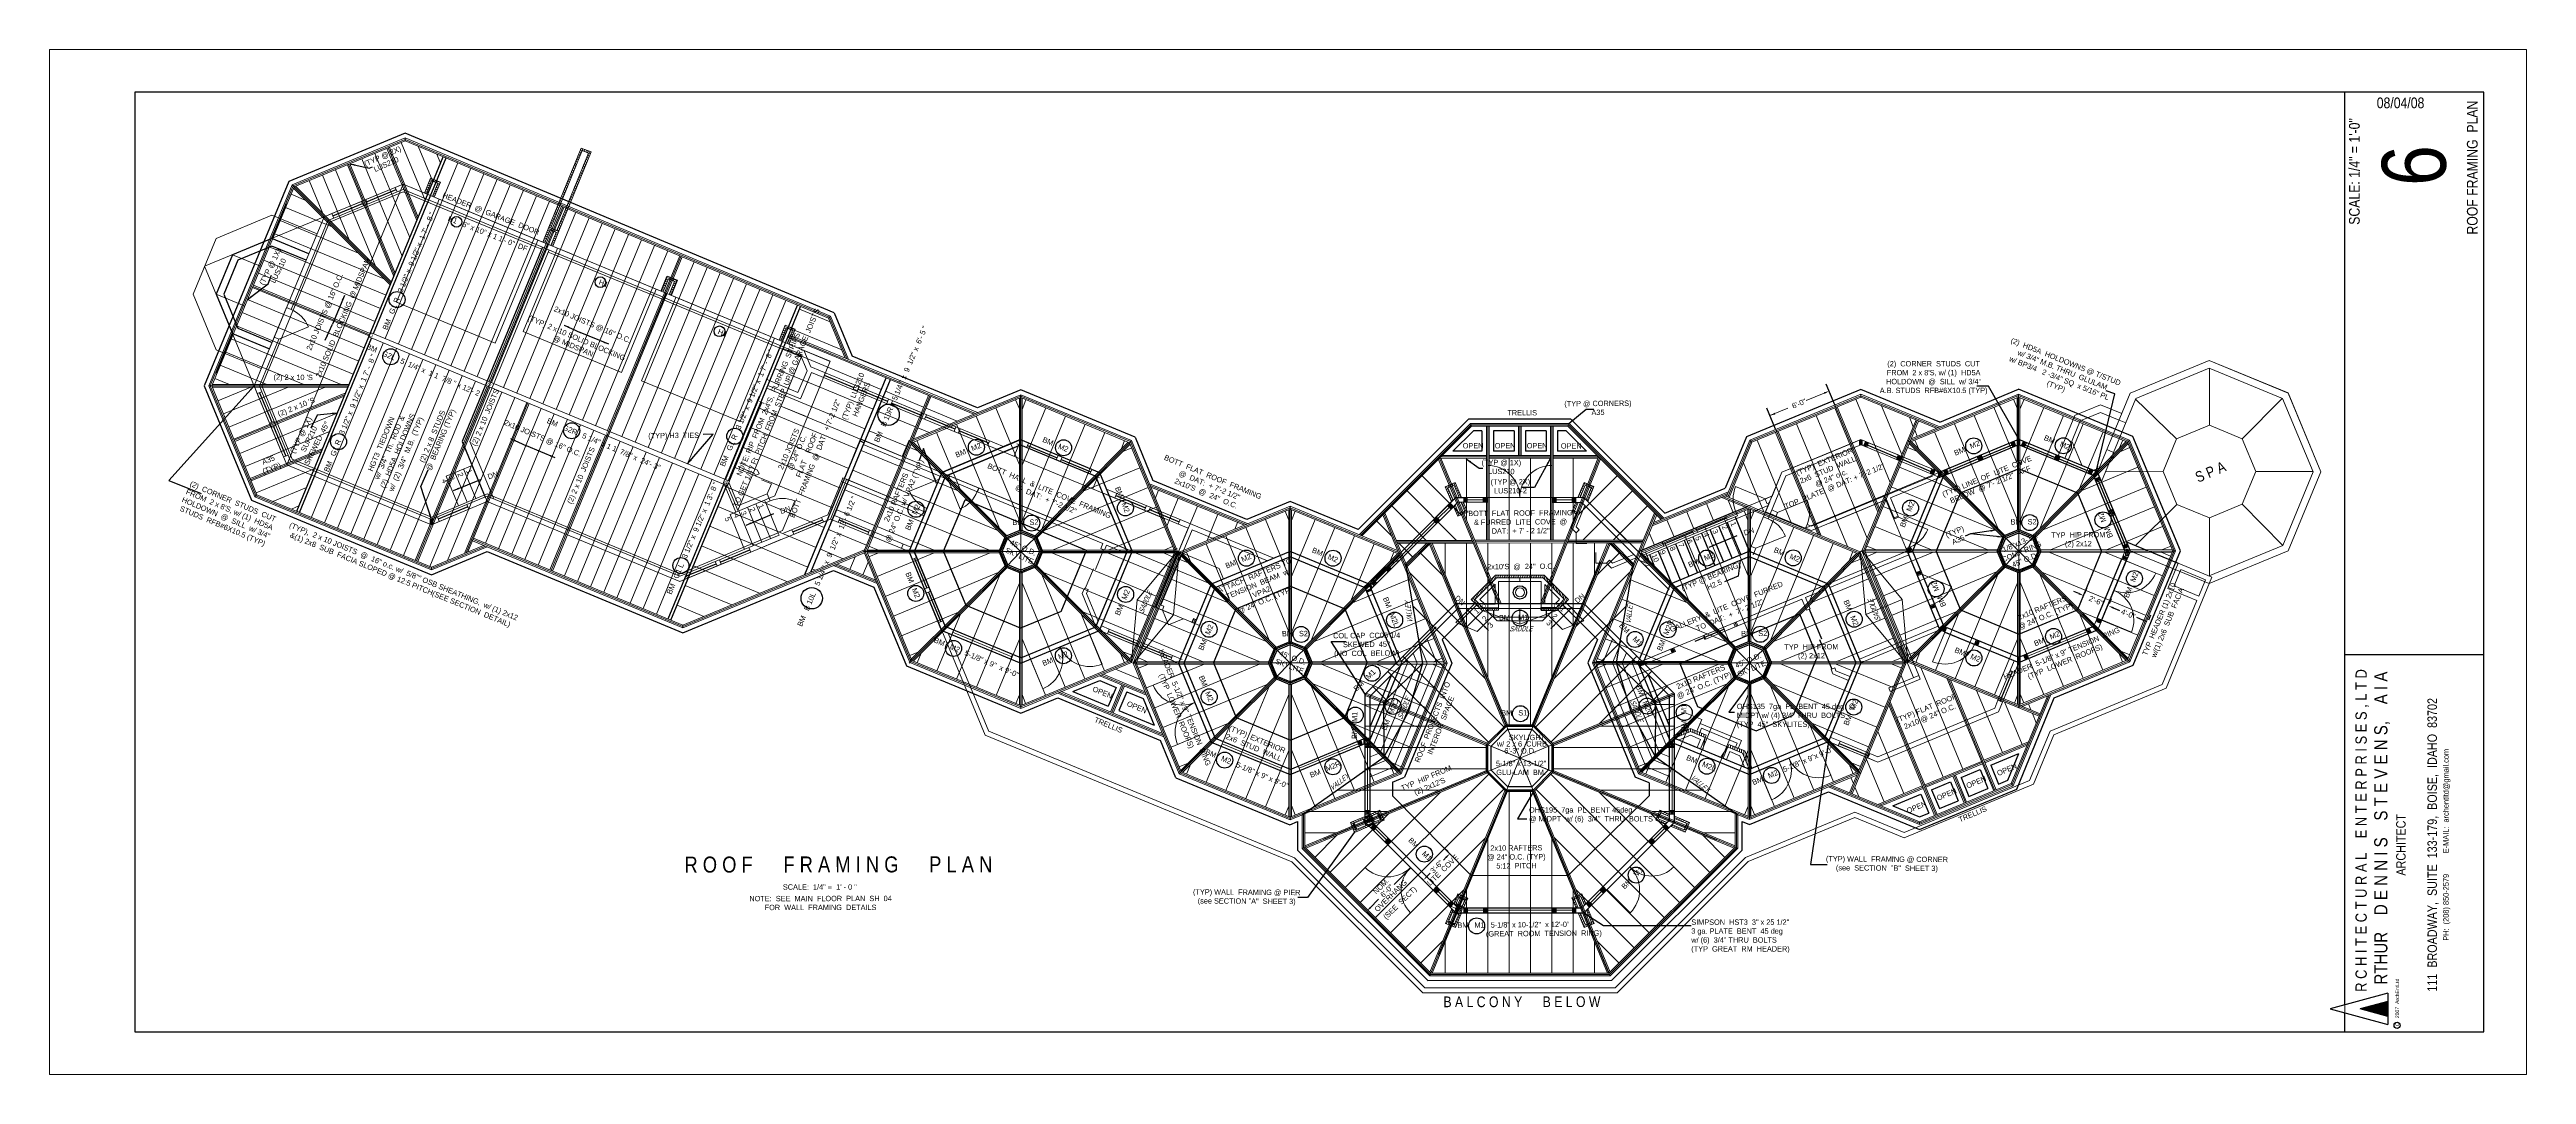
# Paper-space layout 'Roof Framing' of a CAD drawing. Header units: inches. Extents: x -0.2 to 57.8, y -0.2 to 23.8.
# The model-space entities are those that its viewports show. They can reach past a viewport. Long polylines and large blocks are cut down to what shows.
import ezdxf

# ---------------------------------------------------------------- set-up
doc = ezdxf.new("R2010")
doc.units = ezdxf.units.IN
doc.header["$LTSCALE"] = 0.5
doc.header["$MEASUREMENT"] = 0
doc.header["$PDMODE"] = 1
for name, pattern in [('ACAD_ISO07W100', [3, 0, -3]), ('CENTER', [2, 1.25, -0.25, 0.25, -0.25]), ('HIDDEN', [0.375, 0.25, -0.125])]:
    doc.linetypes.add(name, pattern=pattern)
doc.layers.get('Defpoints').update_dxf_attribs({"linetype": 'CONTINUOUS'})
for name, color, linetype, lineweight in [('BALCONY', 3, 'CONTINUOUS', 30), ('DOORS', 7, 'CONTINUOUS', 9), ('FL JOISTS', 3, 'CONTINUOUS', 20), ('FOUNDATION', 7, 'CONTINUOUS', 30), ('GRID', 1, 'CENTER', 20), ('INT WALLS', 7, 'HIDDEN', 9), ('LITE COVE', 7, 'HIDDEN', 30), ('MASONRY', 16, 'HIDDEN', 30), ('RAFTERS', 6, 'CONTINUOUS', 20), ('ROOF BEAMS', 3, 'HIDDEN', 30), ('ROOF FRAMING', 6, 'HIDDEN', 20), ('ROOFLINE', 7, 'HIDDEN', 30), ('SKYLITES', 3, 'CONTINUOUS', 30), ('WALL FRAMING', 7, 'CONTINUOUS', 9), ('WALLS', 7, 'HIDDEN', 9), ('WINDOWS', 5, 'HIDDEN', 9)]:
    doc.layers.add(name, color=color, linetype=linetype, lineweight=lineweight)
for name, color, linetype in [('BEAMS', 7, 'CONTINUOUS'), ('LLMASONRY', 12, 'CONTINUOUS'), ('LLWALLS', 5, 'CONTINUOUS'), ('LOWER_TRUSS_DESIGN', 7, 'CONTINUOUS'), ('ROOF FRAMING TEXT', 7, 'CONTINUOUS'), ('ROOF_FRAMING_PLAN', 3, 'CONTINUOUS'), ('STAIRS', 7, 'CONTINUOUS'), ('TEXT100', 1, 'CONTINUOUS'), ('TITLE BLOCK', 7, 'CONTINUOUS')]:
    doc.layers.add(name, color=color, linetype=linetype)
doc.styles.add('ARCH ENT', font='technical.ttf', dxfattribs={"height": 2})
doc.styles.add('ARCHENT', font='technical.ttf', dxfattribs={"height": 6})
doc.styles.add('ARCHENTLTD', font='technical.ttf', dxfattribs={"height": 6})
doc.styles.add('EXIST', font='romans.shx', dxfattribs={"width": 0.75, "oblique": 20, "height": 12})
doc.dimstyles.new('ARCHENT', dxfattribs={"dimtxt": 6, "dimasz": 6, "dimexe": 9, "dimexo": 3, "dimgap": 1, "dimtad": 0, "dimtoh": 1, "dimdec": 3, "dimzin": 0, "dimdsep": 46, "dimlunit": 4, "dimtxsty": 'ARCHENTLTD', "dimcen": 6, "dimaunit": 1, "dimadec": 0, "dimazin": 0, "dimtfac": 1, "dimtdec": 3, "dimtofl": 0, "dimtmove": 0, "dimatfit": 3, "dimfxl": 1, "dimfrac": 2, "dimtolj": 1, "dimtzin": 0, "dimarcsym": 0})
doc.dimstyles.new('ARCHENTLTD', dxfattribs={"dimtxt": 12, "dimasz": 6, "dimexe": 9, "dimexo": 3, "dimgap": 1, "dimtad": 0, "dimdec": 4, "dimzin": 1, "dimdsep": 46, "dimlunit": 4, "dimtxsty": 'ARCHENT', "dimcen": 6, "dimaunit": 1, "dimadec": 5, "dimazin": 0, "dimtfac": 1, "dimtdec": 4, "dimtofl": 0, "dimtmove": 0, "dimatfit": 3, "dimfxl": 1, "dimfrac": 2, "dimtolj": 1, "dimtzin": 0, "dimarcsym": 0})
pattern_1 = [(67.511455, (26737.7978, 2.6727), (1.73241754, -0.7171851), [])]
pattern_2 = [(202.521756, (17030.3694, -9710.384), (0.71818915, -1.73200154), [])]
pattern_3 = [(337.555994, (9724.8282, -9715.329), (-0.71583818, -1.73297453), [])]
pattern_4 = [(247.555994, (-3.6255, 7419.5668), (-1.73297453, 0.71583818), [])]
pattern_5 = [(112.5, (0.053, 7.3125), (-1.73227412, -0.71753144), [])]

# ---------------------------------------------------------------- blocks, each defined once
blk = doc.blocks.new('ARCHENTLTD Title Block RIGHT 24x58.dwg')
at = {"layer": 'TITLE BLOCK'}
blk.add_hatch(color=1, dxfattribs=at).paths.add_polyline_path([(54.754, 1.713), (54.105, 1.537), (54.754, 1.361)])
at = {"layer": 'TITLE BLOCK', "lineweight": 9}
for p, q in [((0, 24), (0, 0)), ((58, 24), (0, 24)), ((58, 0), (58, 24)), ((0, 0), (58, 0))]:
    blk.add_line(p, q, dxfattribs=at)
at = {"layer": 'TITLE BLOCK', "color": 7, "ltscale": 0.5}
for p, q in [((57, 23), (2, 23)), ((2, 23), (2, 1)), ((53.75, 1.632), (53.75, 23)), ((57, 1), (57, 23)), ((53.75, 9.836), (57, 9.836)), ((53.75, 1), (53.75, 1.442)), ((2, 1), (57, 1))]:
    blk.add_line(p, q, dxfattribs=at)
at = {"layer": 'TITLE BLOCK', "ltscale": 0.5}
blk.add_line((57, 1), (57, 23), dxfattribs=at)
at = {"layer": 'TITLE BLOCK', "color": 7}
for p, q in [((54.754, 1.905), (53.401, 1.537)), ((54.754, 1.905), (54.754, 1.17)), ((54.754, 1.903), (54.754, 1.168)), ((53.401, 1.537), (54.754, 1.17)), ((54.754, 1.712), (54.105, 1.536)), ((54.754, 1.712), (54.105, 1.536)), ((54.754, 1.359), (54.105, 1.536)), ((54.754, 1.359), (54.105, 1.536))]:
    blk.add_line(p, q, dxfattribs=at)
blk.add_circle((54.971, 1.151), 0.0729, dxfattribs=at)
at = {"layer": 'TITLE BLOCK', "color": 7, "insert": (53.996, 5.377), "char_height": 0.26377, "attachment_point": 2, "rotation": 90, "style": 'ARCH ENT'}
blk.add_mtext('        R C H I T E C T U R A L    E N T E R P R I S E S , L T D\\P{\\H1.167x;        RTHUR    D E N N I S    S T E V E N S,    A I A\\P\\H0.7145x;ARCHITECT\\P\\P111  BROADWAY,  SUITE  133-179,  BOISE,  IDAHO  83702\\P\\H0.5999x;PH:  (208) 850-2579          E-MAIL:  archentltd@gmail.com}', dxfattribs=at)
at = {"layer": 'TITLE BLOCK', "color": 7, "insert": (54.93, 1.131), "char_height": 0.08743, "width": 1.22912, "attachment_point": 1, "rotation": 90, "style": 'ARCHENT'}
blk.add_mtext('C   2007  ArchEntLtd', dxfattribs=at)
blk = doc.blocks.new('*D32')
at = {"layer": 'Defpoints', "color": 0, "ltscale": 25}
for p in [(14002.4, 3839.3), (14030.1, 3827.9), (14030.1, 3827.9)]:
    blk.add_point(p, dxfattribs=at)
at = {"layer": 'ROOF FRAMING TEXT', "color": 0, "lineweight": -2, "ltscale": 25}
for p, q in [((13996.8, 3841.6), (13991.3, 3843.9)), ((14003.5, 3842.1), (14005.8, 3847.6)), ((14031.2, 3830.6), (14033.5, 3836.2)), ((14035.6, 3825.6), (14041.2, 3823.3))]:
    blk.add_line(p, q, dxfattribs=at)
at = {"layer": 'ROOF FRAMING TEXT', "color": 0, "ltscale": 25}
for points in [[(13997.2, 3842.5), (13996.4, 3840.7), (14002.4, 3839.3)], [(14036, 3826.5), (14035.2, 3824.7), (14030.1, 3827.9)]]:
    blk.add_solid(points, dxfattribs=at)
at = {"layer": 'ROOF FRAMING TEXT', "color": 0, "lineweight": 9, "ltscale": 25, "insert": (14016.2, 3833.6), "char_height": 6, "attachment_point": 5, "rotation": 337.5409, "style": 'ARCHENT'}
blk.add_mtext('\\A1;2\'-6"', dxfattribs=at)
blk = doc.blocks.new('*D33')
at = {"layer": 'Defpoints', "color": 0, "ltscale": 25}
for p in [(14030.1, 3827.9), (14074.4, 3809.5), (14074.4, 3809.5)]:
    blk.add_point(p, dxfattribs=at)
at = {"layer": 'ROOF FRAMING TEXT', "color": 0, "lineweight": -2, "ltscale": 25}
for p, q in [((14031.2, 3830.6), (14033.5, 3836.2)), ((14035.6, 3825.6), (14042.5, 3822.7)), ((14068.9, 3811.8), (14062, 3814.7)), ((14075.6, 3812.3), (14077.9, 3817.8))]:
    blk.add_line(p, q, dxfattribs=at)
at = {"layer": 'ROOF FRAMING TEXT', "color": 0, "ltscale": 25}
for points in [[(14036, 3826.5), (14035.2, 3824.7), (14030.1, 3827.9)], [(14069.3, 3812.7), (14068.5, 3810.9), (14074.4, 3809.5)]]:
    blk.add_solid(points, dxfattribs=at)
at = {"layer": 'ROOF FRAMING TEXT', "color": 0, "lineweight": 9, "ltscale": 25, "insert": (14052.3, 3818.7), "char_height": 6, "attachment_point": 5, "rotation": 337.5409, "style": 'ARCHENT'}
blk.add_mtext('\\A1;4\'-0"', dxfattribs=at)

msp = doc.modelspace()

# ---------------------------------------------------------------- hatches: boundary and pattern name
at = {"layer": 'MASONRY', "linetype": 'Continuous', "lineweight": 9, "ltscale": 150}
h = msp.add_hatch(dxfattribs=at)
h.set_pattern_fill('ANSI31', color=256, scale=15, angle=67.5, style=0)
h.paths.add_polyline_path([(12314.63138, 4339.48514), (12321.61932, 4336.82836), (12297.91094, 4278.5335), (12300.0488, 4277.63767), (12324.63429, 4338.08921), (12313.37467, 4342.37007), (12288.9673, 4282.28117), (12291.0426, 4281.41155)])
at = {"layer": 'MASONRY', "lineweight": 9, "ltscale": 75}
h = msp.add_hatch(dxfattribs=at)
h.set_pattern_fill('ANSI31', color=256, scale=15, angle=22.5, style=0)
h.set_pattern_definition([(202.555994, (5192.9697, 16149.9798), (-0.719224, 1.73157207), [])])
h.paths.add_polyline_path([(12139.85964, 4291.85437), (12137.43063, 4291.85319), (12144.22302, 4308.57548), (12155.32264, 4304.01271), (12148.45724, 4287.31161), (12146.73275, 4289.03442), (12152.38615, 4302.78714), (12145.45733, 4305.6354)])
at = {"layer": 'MASONRY', "linetype": 'Continuous', "lineweight": 9, "ltscale": 150}
h = msp.add_hatch(dxfattribs=at)
h.set_pattern_fill('ANSI31', color=256, scale=15, angle=67.5, style=0)
h.paths.add_polyline_path([(12291.0426, 4281.41155), (12288.9673, 4282.28117), (12277.25057, 4253.43556), (12279.33162, 4252.5801)])
h.paths.add_polyline_path([(12300.0488, 4277.63767), (12297.91094, 4278.5335), (12286.20641, 4249.75405), (12288.35019, 4248.87279)])
at = {"layer": 'MASONRY', "lineweight": 9, "ltscale": 75}
h = msp.add_hatch(dxfattribs=at)
h.set_pattern_fill('ANSI31', color=256, scale=15, angle=22.5, style=0)
h.set_pattern_definition([(202.555994, (5325.9972, 16094.8398), (-0.719224, 1.73157207), [])])
h.paths.add_polyline_path([(12272.88719, 4236.71446), (12270.45818, 4236.71327), (12277.25057, 4253.43556), (12288.35019, 4248.87279), (12281.48479, 4232.1717), (12279.7603, 4233.8945), (12285.4137, 4247.64722), (12278.48487, 4250.49548)])
h = msp.add_hatch(dxfattribs=at)
h.set_pattern_fill('ANSI31', color=256, scale=15, angle=22.5, style=0)
h.set_pattern_definition([(202.555994, (5459.0248, 16039.7), (-0.719224, 1.73157207), [])])
h.paths.add_polyline_path([(12405.91474, 4181.57454), (12403.48573, 4181.57335), (12410.27812, 4198.29565), (12421.37774, 4193.73287), (12414.51234, 4177.03178), (12412.78785, 4178.75458), (12418.44125, 4192.5073), (12411.51242, 4195.35557)])
h = msp.add_hatch(dxfattribs=at)
h.set_pattern_fill('ANSI31', color=256, scale=15, angle=22.5, style=0)
h.set_pattern_definition([(202.555994, (5591.6893, 15984.6607), (-0.719224, 1.73157207), [])])
h.paths.add_polyline_path([(12538.57926, 4126.53528), (12536.15025, 4126.53409), (12542.94264, 4143.25639), (12554.04226, 4138.69361), (12547.17686, 4121.99252), (12545.45237, 4123.71532), (12551.10577, 4137.46804), (12544.17695, 4140.31631)])
h = msp.add_hatch(dxfattribs=at)
h.set_pattern_fill('ANSI31', color=256, scale=15, angle=67.5, style=0)
h.set_pattern_definition(pattern_4)
h.paths.add_polyline_path([(13293.52837, 3946.79894), (13291.81164, 3945.08053), (13284.79013, 3961.70792), (13295.86512, 3966.33017), (13302.82, 3949.66614), (13300.3824, 3949.66495), (13294.65532, 3963.38715), (13287.74187, 3960.50175)])
h = msp.add_hatch(dxfattribs=at)
h.set_pattern_fill('ANSI31', color=256, scale=15, angle=67.5, style=0)
h.set_pattern_definition([(292.54454, (26734.1621, 7443.0244), (1.73171582, 0.71887782), [])])
h.paths.add_polyline_path([(13443.12217, 3946.93018), (13444.84192, 3945.21478), (13451.83423, 3961.85447), (13440.75115, 3966.45728), (13433.82552, 3949.78107), (13436.26312, 3949.78416), (13441.96612, 3963.51638), (13448.88462, 3960.64313)])
h = msp.add_hatch(dxfattribs=at)
h.set_pattern_fill('ANSI31', color=256, scale=15, angle=67.5, style=0)
h.set_pattern_definition(pattern_4)
h.paths.add_polyline_path([(13299.93752, 3931.45175), (13303.35228, 3932.87693), (13304.21433, 3930.79862), (13298.7364, 3928.51235), (13294.07106, 3939.56018), (13295.78779, 3941.27859)])
h.paths.add_polyline_path([(13309.73321, 3933.10197), (13304.21433, 3930.79862), (13303.35228, 3932.87693), (13306.79019, 3934.31178), (13302.67741, 3944.16607), (13305.11501, 3944.16726)])
h = msp.add_hatch(dxfattribs=at)
h.set_pattern_fill('ANSI31', color=256, scale=15, angle=67.5, style=0)
h.set_pattern_definition(pattern_5)
h.paths.add_polyline_path([(13368.56665, 3862.33688), (13341.03827, 3862.32792), (13316.60151, 3837.87523), (13320.84484, 3837.8773), (13342.28188, 3859.32832), (13368.56695, 3859.33682)])
h.paths.add_polyline_path([(13318.0946, 3835.12527), (13320.84484, 3837.8773), (13316.60151, 3837.87523), (13313.85196, 3835.12389), (13316.6024, 3832.37523), (13320.68788, 3832.37723)])
h.paths.add_polyline_path([(13320.68788, 3832.37723), (13316.6024, 3832.37523), (13326.19304, 3822.79085), (13344.66568, 3822.83991), (13344.66754, 3825.83993), (13326.97285, 3825.71717)])
h = msp.add_hatch(dxfattribs=at)
h.set_pattern_fill('ANSI31', color=256, scale=15, angle=67.5, style=0)
h.set_pattern_definition(pattern_5)
h.paths.add_polyline_path([(13395.94098, 3862.3458), (13368.56665, 3862.33688), (13368.56695, 3859.33682), (13394.69944, 3859.34527), (13415.69196, 3837.92365), (13420.37675, 3837.92594)])
h.paths.add_polyline_path([(13423.14501, 3835.15949), (13420.37675, 3837.92594), (13415.69196, 3837.92365), (13418.3756, 3835.18516), (13415.78229, 3832.42369), (13420.41296, 3832.42596)])
h.paths.add_polyline_path([(13420.41296, 3832.42596), (13415.78229, 3832.42369), (13409.76182, 3826.01283), (13392.66762, 3825.96742), (13392.66575, 3822.96741), (13411.00823, 3823.01613)])
at = {"layer": 'MASONRY', "lineweight": 9, "ltscale": 150}
h = msp.add_hatch(dxfattribs=at)
h.set_pattern_fill('ANSI31', color=256, scale=20, angle=45, style=0)
h.set_pattern_definition([(90, (-4.6771, -2.207), (-2.5, 4e-16), [])])
h.paths.add_polyline_path([(13560.26059, 3686.69961), (13576.91258, 3679.81606), (13578.05865, 3682.58851), (13560.25827, 3689.94678), (13541.15265, 3682.01699), (13542.30268, 3679.24617)])
h.paths.add_polyline_path([(13603.47, 3672.08405), (13602.32393, 3669.31159), (13618.97592, 3662.42804), (13626.42936, 3644.47013), (13629.20017, 3645.62016), (13621.27038, 3664.72578)])
at = {"layer": 'MASONRY', "lineweight": 9, "ltscale": 75}
h = msp.add_hatch(dxfattribs=at)
h.set_pattern_fill('ANSI31', color=256, scale=15, angle=67.5, style=0)
h.set_pattern_definition(pattern_3)
h.paths.add_polyline_path([(13212.94329, 3588.23404), (13211.51811, 3591.64879), (13213.59643, 3592.51084), (13215.88269, 3587.03291), (13204.83486, 3582.36757), (13203.11645, 3584.08431)])
h.paths.add_polyline_path([(13211.29307, 3598.02973), (13213.59643, 3592.51084), (13211.51811, 3591.64879), (13210.08327, 3595.0867), (13200.22897, 3590.97392), (13200.22778, 3593.41153)])
h = msp.add_hatch(dxfattribs=at)
h.set_pattern_fill('ANSI31', color=256, scale=15, angle=67.5, style=0)
h.set_pattern_definition(pattern_3)
h.paths.add_polyline_path([(13197.59611, 3581.82488), (13199.31452, 3580.10815), (13182.68712, 3573.08665), (13178.06488, 3584.16163), (13194.7289, 3591.11652), (13194.7301, 3588.67892), (13181.0079, 3582.95183), (13183.89329, 3576.03838)])
h = msp.add_hatch(dxfattribs=at)
h.set_pattern_fill('ANSI31', color=256, scale=15, angle=67.5, style=0)
h.set_pattern_definition(pattern_2)
h.paths.add_polyline_path([(13539.56061, 3582.0451), (13537.84453, 3580.32604), (13554.48144, 3573.32711), (13559.08865, 3584.40836), (13542.4152, 3591.34062), (13542.41732, 3588.90302), (13556.14727, 3583.19456), (13553.27127, 3576.27721)])
h = msp.add_hatch(dxfattribs=at)
h.set_pattern_fill('ANSI31', color=256, scale=15, angle=67.5, style=0)
h.paths.add_polyline_path([(13293.75365, 3485.76127), (13292.03524, 3487.478), (13285.02999, 3470.84375), (13296.10949, 3466.23233), (13303.04808, 3482.90315), (13300.61048, 3482.90195), (13294.89681, 3469.17417), (13287.98054, 3472.0528)])
h = msp.add_hatch(dxfattribs=at)
h.set_pattern_fill('ANSI31', color=256, scale=15, angle=67.5, style=0)
h.paths.add_polyline_path([(13294.28927, 3493.00055), (13296.00768, 3491.28382), (13300.1478, 3501.11471), (13303.56395, 3499.69287), (13304.42397, 3501.77202), (13298.9438, 3504.05293)])
h.paths.add_polyline_path([(13302.90011, 3488.40307), (13305.33772, 3488.40426), (13309.9451, 3499.47406), (13304.42397, 3501.77202), (13303.56395, 3499.69287), (13307.00326, 3498.26138)])
h = msp.add_hatch(dxfattribs=at)
h.set_pattern_fill('ANSI31', color=256, scale=15, angle=67.5, style=0)
h.set_pattern_definition(pattern_1)
h.paths.add_polyline_path([(13436.95029, 3501.12838), (13433.53442, 3499.70586), (13432.67399, 3501.78484), (13438.1537, 3504.06685), (13442.81044, 3493.01539), (13441.09238, 3491.29832)])
h.paths.add_polyline_path([(13427.15332, 3499.48578), (13432.67399, 3501.78484), (13433.53442, 3499.70586), (13430.0954, 3498.27369), (13434.20052, 3488.4162), (13431.76291, 3488.4169)])
h = msp.add_hatch(dxfattribs=at)
h.set_pattern_fill('ANSI31', color=256, scale=15, angle=67.5, style=0)
h.set_pattern_definition(pattern_1)
h.paths.add_polyline_path([(13443.34751, 3485.77622), (13445.06558, 3487.4933), (13452.07415, 3470.86045), (13440.99558, 3466.24681), (13434.05365, 3482.91624), (13436.49125, 3482.91554), (13442.20767, 3469.18889), (13449.12335, 3472.06891)])
at = {"layer": 'WALLS', "ltscale": 50}
h = msp.add_hatch(dxfattribs=at)
h.set_pattern_fill('ANSI31', color=256, scale=15, angle=67.5, style=0)
h.set_pattern_definition(pattern_2)
h.paths.add_polyline_path([(13524.20474, 3588.43343), (13525.62529, 3591.85011), (13523.5458, 3592.70934), (13521.26697, 3587.22831), (13532.32112, 3582.57797), (13534.0372, 3584.29704)])
h.paths.add_polyline_path([(13525.84167, 3598.23135), (13523.5458, 3592.70934), (13525.62529, 3591.85011), (13527.05546, 3595.28997), (13536.91533, 3591.19056), (13536.91321, 3593.62817)])

# ---------------------------------------------------------------- linework, layer by layer
at = {"layer": 'BALCONY', "linetype": 'Continuous', "lineweight": 25, "ltscale": 75}
msp.add_line((14050.39127, 3899.95553), (14108.61447, 3875.8874), dxfattribs=at)
at = {"layer": 'BALCONY', "linetype": 'HIDDEN', "lineweight": 20, "ltscale": 75}
for p, q in [((14096.77174, 3847.23866), (14108.61447, 3875.8874)), ((14108.61447, 3875.8874), (14146.50473, 3860.22443)), ((14094.82488, 3735.20579), (14146.50473, 3860.22443)), ((14096.77174, 3847.23866), (14129.57916, 3833.67683)), ((14103.95571, 3850.22037), (14111.59618, 3868.70343)), ((14103.95571, 3850.22037), (14131.68029, 3838.75967)), ((14111.59618, 3868.70343), (14139.32076, 3857.24272)), ((14131.68029, 3838.75967), (14139.32076, 3857.24272)), ((14090.61236, 3739.4123), (14129.57916, 3833.67683)), ((12725.99813, 3797.18225), (12771.73564, 3686.68573)), ((13964.4532, 3687.04987), (14090.61236, 3739.4123)), ((13968.66573, 3682.84336), (14094.82488, 3735.20579)), ((13115.2954, 3544.6025), (12771.67671, 3686.82812)), ((13941.56299, 3631.6762), (13964.4532, 3687.04987)), ((13945.77515, 3627.46879), (13968.66573, 3682.84336)), ((13800.48025, 3573.16946), (13941.56299, 3631.6762)), ((13800.48361, 3567.21667), (13945.77515, 3627.46879)), ((13622.09594, 3545.06399), (13745.03421, 3596.08958)), ((13745.03421, 3596.08958), (13800.48025, 3573.16946)), ((13745.03846, 3590.13643), (13800.48361, 3567.21667)), ((13261.65796, 3398.38291), (13115.2954, 3544.6025)), ((13475.6626, 3398.48748), (13622.09594, 3545.06399)), ((13261.65796, 3398.38291), (13475.6626, 3398.48748))]:
    msp.add_line(p, q, dxfattribs=at)
at = {"layer": 'BALCONY', "color": 3, "linetype": 'HIDDEN', "lineweight": 20, "ltscale": 75}
for p, q in [((12718.87322, 3800.01452), (12767.52743, 3682.4716)), ((13112.18173, 3539.93876), (12767.46679, 3682.61812)), ((13625.21417, 3540.40329), (13745.03846, 3590.13643)), ((13259.38247, 3392.8818), (13112.18173, 3539.93876)), ((13477.94346, 3392.98859), (13625.21417, 3540.40329)), ((13259.38247, 3392.8818), (13477.94346, 3392.98859))]:
    msp.add_line(p, q, dxfattribs=at)
at = {"layer": 'BEAMS', "color": 3, "linetype": 'Continuous', "lineweight": 30, "ltscale": 25}
msp.add_line((12626.90899, 4013.1561), (12631.76163, 4011.15251), dxfattribs=at)
at = {"layer": 'DOORS', "linetype": 'HIDDEN', "lineweight": 9, "ltscale": 150}
for p, q in [((12151.88918, 4279.90578), (12105.98442, 4169.03308)), ((12262.74349, 4233.95666), (12216.83874, 4123.08397)), ((12284.91673, 4224.76586), (12248.19292, 4136.0677)), ((12395.73555, 4178.83145), (12359.01175, 4090.1333)), ((12105.98442, 4169.03308), (12216.85711, 4123.12833)), ((12417.90879, 4169.64065), (12381.18499, 4080.94249)), ((12248.19292, 4136.0677), (12359.01175, 4090.1333)), ((12528.7631, 4123.69153), (12492.0393, 4034.99338)), ((12381.18499, 4080.94249), (12492.0393, 4034.99338))]:
    msp.add_line(p, q, dxfattribs=at)
at = {"layer": 'DOORS', "linetype": 'Continuous', "ltscale": 150}
for p, q in [((12151.88918, 4279.90578), (12262.74349, 4233.95666)), ((12284.91673, 4224.76586), (12395.77104, 4178.81674)), ((12417.94427, 4169.62594), (12528.79859, 4123.67682))]:
    msp.add_line(p, q, dxfattribs=at)
at = {"layer": 'DOORS', "lineweight": 9, "ltscale": 50}
msp.add_line((11968.48908, 4129.75416), (11982.26026, 4163.01607), dxfattribs=at)
at = {"layer": 'DOORS', "ltscale": 50}
for p, q in [((11973.59321, 4127.64116), (12006.85063, 4141.42318)), ((13332.50413, 3949.69962), (13332.5079, 3985.69962)), ((13404.5079, 3985.69198), (13404.50413, 3949.69209)), ((12715.87957, 3970.40855), (12682.62005, 3956.63161)), ((12725.84966, 3969.77835), (12739.62661, 3936.51882)), ((13431.88104, 3909.86294), (13431.8887, 3897.86295)), ((13431.8887, 3897.86295), (13443.8743, 3897.8706)), ((13453.85825, 3875.92144), (13453.85059, 3887.90703)), ((13465.85824, 3875.9291), (13453.85825, 3875.92144)), ((13820.54054, 3863.53714), (13853.80817, 3849.7798)), ((12966.75215, 3823.11289), (12973.58558, 3806.46026)), ((12973.58558, 3806.46026), (12990.23822, 3813.2937)), ((13846.21111, 3798.36674), (13832.48702, 3765.08537))]:
    msp.add_line(p, q, dxfattribs=at)
at = {"layer": 'DOORS', "ltscale": 75}
for p, q in [((13644.21434, 3948.0573), (13610.94512, 3961.81003)), ((13691.41326, 3946.78644), (13658.18379, 3932.93717)), ((13793.98028, 3927.5446), (13827.24218, 3913.77342)), ((13666.97171, 3906.30814), (13633.72037, 3892.51064)), ((14083.36703, 3864.74827), (14050.1095, 3878.49665)), ((12898.95527, 3762.32997), (12885.17035, 3795.58496)), ((14022.6034, 3811.95898), (14055.88353, 3798.20126)), ((12818.70489, 3768.01435), (12832.49059, 3734.75748)), ((12989.55145, 3752.38777), (12956.29542, 3738.60242)), ((12983.87289, 3672.08754), (13017.12893, 3685.8729)), ((13718.00931, 3637.38588), (13704.20946, 3670.63448)), ((13637.70982, 3643.03377), (13651.51068, 3609.78274)), ((13220.19156, 3559.2515), (13194.72777, 3533.76282)), ((13516.19459, 3559.98444), (13541.71121, 3534.49275)), ((13245.7051, 3482.91694), (13271.12806, 3508.36476)), ((13467.1461, 3508.3674), (13492.66271, 3482.87571))]:
    msp.add_line(p, q, dxfattribs=at)
at = {"layer": 'DOORS', "ltscale": 25}
msp.add_line((12553.5737, 3945.77878), (12539.7699, 3912.53039), dxfattribs=at)
at = {"layer": 'DOORS', "lineweight": 20, "ltscale": 75}
for p, q in [((13332.50413, 3949.69962), (13404.50413, 3949.69209)), ((14022.6034, 3811.95898), (14050.1095, 3878.49665)), ((12818.70489, 3768.01435), (12885.13019, 3795.68199)), ((12989.55145, 3752.38777), (13017.13028, 3685.87906)), ((13637.7115, 3643.03447), (13704.22021, 3670.61329)), ((13220.19196, 3559.2511), (13271.12852, 3508.3643)), ((13516.90709, 3559.26954), (13465.97685, 3508.3764))]:
    msp.add_line(p, q, dxfattribs=at)
at = {"layer": 'DOORS', "color": 7, "ltscale": 50}
for p, q in [((12900.69942, 3890.89732), (12891.52085, 3868.7218)), ((12889.2235, 3869.44013), (12880.04493, 3847.2646))]:
    msp.add_line(p, q, dxfattribs=at)
at = {"layer": 'DOORS', "linetype": 'Continuous', "lineweight": 30, "ltscale": 150}
for p, q in [((13693.84194, 3824.11768), (13707.66341, 3790.80329)), ((13565.54283, 3788.05023), (13598.8002, 3801.83225)), ((13705.53896, 3790.0684), (13719.36042, 3756.754))]:
    msp.add_line(p, q, dxfattribs=at)
at = {"layer": 'DOORS', "lineweight": 9, "ltscale": 50}
msp.add_arc((11973.59321, 4127.64116), 36, 22.50933614, 67.50933614, dxfattribs=at)
at = {"layer": 'DOORS', "lineweight": 9, "ltscale": 75}
for centre, radius, start, end in [((13332.50413, 3949.69962), 36, 359.9822852, 89.99400626), ((13404.50413, 3949.69209), 35.99881, 89.99400626, 180.00572809), ((12715.87957, 3970.40855), 35.99772, 202.50058424, 247.50420705), ((12725.38767, 3969.96957), 35.99772, 292.50058424, 337.50420705), ((13644.21434, 3948.0573), 35.9997, 157.54091948, 202.54091948), ((12539.7699, 3912.53039), 36, 67.45314029, 112.45314029), ((13633.73204, 3892.52198), 35.98519, 22.52624442, 67.50196312), ((13658.18379, 3932.93717), 36, 337.62524849, 22.62524849), ((13793.98028, 3927.5446), 35.98566, 292.53216034, 337.50934347), ((13820.54054, 3863.53714), 35.97982, 292.47446075, 337.53318142), ((14050.1095, 3878.49665), 35.98724, 247.54022233, 337.54022233), ((14022.6034, 3811.95898), 36.01169, 337.54022233, 67.54022233), ((12818.70489, 3768.01435), 36.0009, 292.51507455, 22.54463878), ((12885.17457, 3795.57505), 35.95611, 202.49660489, 292.51490964), ((13846.21111, 3798.36674), 36, 247.59042252, 337.54091948), ((12989.55145, 3752.38777), 36, 202.51507455, 292.51634347), ((13017.12216, 3685.8757), 36, 112.51380562, 202.5233185), ((13637.70982, 3643.03377), 36.00132, 292.54091948, 22.52206834), ((13704.20946, 3670.63448), 35.99868, 202.54091948, 292.54091948), ((13220.19156, 3559.2515), 36.02885, 225.02799702, 315.02799702), ((13271.11958, 3508.35615), 35.97116, 135.01838279, 225.02786392), ((13516.86297, 3559.31672), 35.12355, 225.02799702, 315.02799702), ((13467.1461, 3508.3674), 36.06832, 315.02799702, 46.35721978)]:
    msp.add_arc(centre, radius, start, end, dxfattribs=at)
at = {"layer": 'FL JOISTS', "color": 7, "linetype": 'Continuous', "lineweight": 20, "ltscale": 25}
for p, q in [((12938.54432, 3834.7807), (12983.86375, 3888.90621)), ((12985.68619, 3888.15189), (12979.4468, 3817.90939)), ((13751.09624, 3888.63095), (13757.58821, 3818.20986)), ((13798.3206, 3835.10084), (13753.01679, 3889.54256)), ((12932.11674, 3764.09749), (12938.54432, 3834.7807)), ((12979.4468, 3817.90939), (12934.10931, 3763.54158)), ((12938.54432, 3834.7807), (12979.4468, 3817.90939)), ((13757.58821, 3818.20986), (13798.3206, 3835.10084)), ((13757.58821, 3818.20986), (13802.85636, 3763.92598)), ((13804.7753, 3764.69923), (13798.3206, 3835.10084))]:
    msp.add_line(p, q, dxfattribs=at)
at = {"layer": 'FOUNDATION', "lineweight": 20, "ltscale": 1.5}
msp.add_line((12314.63138, 4339.48514), (12321.61932, 4336.82836), dxfattribs=at)
at = {"layer": 'FOUNDATION', "linetype": 'Continuous', "lineweight": 9, "ltscale": 75}
for p, q in [((12113.34623, 4293.17557), (12030.74606, 4258.98686)), ((12150.9319, 4277.59631), (12113.34623, 4293.17557)), ((12030.74606, 4258.98686), (11954.53826, 4075.14485)), ((11954.53826, 4075.14485), (11988.7243, 3992.55537)), ((12145.20192, 3927.69539), (11988.7243, 3992.55537))]:
    msp.add_line(p, q, dxfattribs=at)
at = {"layer": 'FOUNDATION', "lineweight": 9, "ltscale": 75}
msp.add_line((12151.88918, 4279.90578), (12150.9319, 4277.59631), dxfattribs=at)
at = {"layer": 'FOUNDATION', "linetype": 'HIDDEN', "lineweight": 9, "ltscale": 75}
for p, q in [((12261.78622, 4231.6472), (12150.9319, 4277.59631)), ((12277.52464, 4227.82814), (12188.34395, 4012.6757)), ((12394.81377, 4176.50728), (12283.95945, 4222.45639)), ((12527.84132, 4121.36736), (12416.987, 4167.31647)), ((12188.34395, 4012.6757), (12214.82532, 3949.0453)), ((12207.75358, 3953.72782), (12175.64786, 3940.36623)), ((12424.33622, 3863.95432), (12207.75358, 3953.72782)), ((12534.9654, 3909.74674), (12424.33622, 3863.95432))]:
    msp.add_line(p, q, dxfattribs=at)
at = {"layer": 'FOUNDATION', "lineweight": 20, "ltscale": 50}
for p, q in [((12264.84949, 4239.03748), (12153.99518, 4284.9866)), ((12397.87704, 4183.89757), (12287.02273, 4229.84668)), ((12530.90459, 4128.75765), (12420.05028, 4174.70676)), ((14042.11662, 4036.69166), (14049.50984, 4033.63547)), ((14028.36377, 4003.42217), (14035.75699, 4000.36598))]:
    msp.add_line(p, q, dxfattribs=at)
at = {"layer": 'FOUNDATION', "ltscale": 25}
for p, q in [((11965.96374, 4240.85418), (11921.61752, 4222.48538)), ((11965.96374, 4232.19505), (11927.74046, 4216.36244)), ((12007.44668, 4223.67139), (11965.96374, 4240.85418)), ((12004.38322, 4216.28118), (11965.96374, 4232.19505)), ((11921.61752, 4222.48538), (11903.24872, 4178.13916)), ((11927.74046, 4216.36244), (11911.90786, 4178.13916)), ((11903.24872, 4178.13916), (11921.61752, 4133.79294)), ((11911.90786, 4178.13916), (11927.74046, 4139.91588)), ((11921.61752, 4133.79294), (11963.07166, 4116.62208)), ((11927.74046, 4139.91588), (11966.13512, 4124.01229))]:
    msp.add_line(p, q, dxfattribs=at)
at = {"layer": 'FOUNDATION', "lineweight": 20, "ltscale": 75}
for p, q in [((12262.74349, 4233.95666), (12261.78622, 4231.6472)), ((12261.78622, 4231.6472), (12269.17769, 4228.58343)), ((12283.95945, 4222.45639), (12276.56798, 4225.52016)), ((12284.91673, 4224.76586), (12283.95945, 4222.45639)), ((12395.77104, 4178.81674), (12394.81377, 4176.50728)), ((12394.81377, 4176.50728), (12416.987, 4167.31647)), ((12417.94427, 4169.62594), (12416.987, 4167.31647)), ((12528.79859, 4123.67682), (12527.84132, 4121.36736)), ((12527.84132, 4121.36736), (12560.87985, 4107.66817)), ((12175.64786, 3940.36623), (12145.20192, 3927.69539))]:
    msp.add_line(p, q, dxfattribs=at)
at = {"layer": 'FOUNDATION', "ltscale": 50}
msp.add_line((12270.13435, 4230.89142), (12179.68139, 4012.66956), dxfattribs=at)
at = {"layer": 'FOUNDATION', "ltscale": 75}
msp.add_line((12179.68139, 4012.66956), (12205.64725, 3950.14335), dxfattribs=at)
at = {"layer": 'FOUNDATION', "lineweight": 20, "ltscale": 150}
msp.add_line((14000.58791, 3985.40893), (13989.08762, 4013.11711), dxfattribs=at)
at = {"layer": 'FOUNDATION', "ltscale": 150}
msp.add_line((14019.78221, 3982.66252), (14013.51965, 3980.06324), dxfattribs=at)
at = {"layer": 'FOUNDATION', "color": 4, "ltscale": 75}
for p, q in [((13274.58105, 3927.78601), (13271.04506, 3924.25094)), ((13296.50417, 3949.70339), (13287.31064, 3940.51227)), ((13220.1267, 3873.34593), (13216.5907, 3869.81086)), ((13203.86111, 3857.08461), (13199.09062, 3852.31537))]:
    msp.add_line(p, q, dxfattribs=at)
at = {"layer": 'FOUNDATION', "color": 4, "ltscale": 50}
for p, q in [((13296.5042, 3949.70339), (13309.50413, 3949.70203)), ((13327.50413, 3949.70014), (13332.50413, 3949.69962)), ((13404.50413, 3949.69209), (13409.50413, 3949.69157))]:
    msp.add_line(p, q, dxfattribs=at)
at = {"layer": 'FOUNDATION', "linetype": 'HIDDEN', "lineweight": 20, "ltscale": 50}
msp.add_line((13507.6362, 3882.61224), (13647.72426, 3940.75586), dxfattribs=at)
at = {"layer": 'FOUNDATION', "linetype": 'HIDDEN', "lineweight": 20, "ltscale": 75}
msp.add_line((14054.73714, 3889.48485), (14143.44854, 3852.83121), dxfattribs=at)
at = {"layer": 'GRID', "ltscale": 25}
for p, q in [((12113.34886, 4301.83572), (11890.26802, 4209.49904)), ((11890.26802, 4209.49904), (11982.60358, 3986.42704)), ((11921.62813, 4222.48031), (11952.99046, 4209.48158)), ((11903.24963, 4178.13811), (11934.61082, 4165.13985)), ((13501.10479, 3763.77635), (13715.16925, 3852.62392))]:
    msp.add_line(p, q, dxfattribs=at)
at = {"layer": 'GRID', "linetype": 'CENTER', "lineweight": 20, "ltscale": 50}
for p, q in [((12113.34731, 4301.83636), (11982.61151, 3986.43032)), ((12024.67592, 4265.13259), (11945.90342, 4075.09037)), ((11982.21774, 4279.99372), (11965.98991, 4240.84334)), ((12275.93568, 4234.44104), (12273.82968, 4229.36022)), ((11921.62771, 4222.47931), (11903.24872, 4178.13916)), ((12408.96409, 4179.30321), (12296.60793, 3908.23889)), ((11921.61752, 4133.79294), (11903.23788, 4089.45122)), ((12567.90753, 4040.43631), (12530.98852, 3951.36752))]:
    msp.add_line(p, q, dxfattribs=at)
at = {"layer": 'GRID', "ltscale": 50}
for p, q in [((12564.1625, 4114.97346), (12113.34731, 4301.83636)), ((12298.1074, 4225.2533), (12287.02079, 4229.8487)), ((12309.19402, 4220.6579), (12298.1074, 4225.2533)), ((12593.28666, 4102.71929), (12564.1625, 4114.97346)), ((14054.56668, 4066.97614), (14143.23443, 4103.77774)), ((14143.23443, 4103.77774), (14231.95467, 4067.10283)), ((14054.56668, 4066.97614), (14017.89177, 3978.25591)), ((14231.95467, 4067.10283), (14268.75626, 3978.43507)), ((12674.48142, 3995.88837), (12538.08136, 4052.34508)), ((12682.09611, 4014.25916), (12674.48142, 3995.88837)), ((12807.506, 4014.28416), (12718.83752, 3977.52914)), ((12969.64769, 3925.81412), (12719.06691, 4029.56238)), ((12807.506, 4014.28416), (12800.03181, 3996.25234)), ((12896.20311, 3977.5851), (12807.506, 4014.28416)), ((13663.13356, 3978.02306), (13751.78355, 4014.80413)), ((13751.78355, 4014.80413), (13840.50378, 3978.12922)), ((13840.50378, 3978.12922), (13929.17153, 4014.93082)), ((13929.17153, 4014.93082), (14017.89177, 3978.25591)), ((12145.20074, 3919.03709), (11982.6003, 3986.43497)), ((12476.62773, 3966.47004), (12489.94988, 3934.37238)), ((12611.76372, 3969.88432), (12593.71493, 3925.40472)), ((12700.5358, 3933.3278), (12611.8351, 3970.05674)), ((12718.83752, 3977.52914), (12682.10673, 3888.81889)), ((13021.6668, 3852.18648), (12718.83752, 3977.52914)), ((12896.20311, 3977.5851), (12888.69425, 3959.46963)), ((12896.20311, 3977.5851), (12932.9647, 3888.90075)), ((13663.13356, 3978.02306), (13626.44744, 3889.29817)), ((13689.15526, 3915.32124), (13840.50378, 3978.12922)), ((13840.50378, 3978.12922), (13803.83543, 3889.42486)), ((14017.89177, 3978.25591), (14054.69336, 3889.58815)), ((14268.75626, 3978.43507), (14232.08135, 3889.71484)), ((12207.7602, 3945.06628), (12145.1975, 3919.02926)), ((12424.33453, 3855.29622), (12207.7602, 3945.06628)), ((12530.98852, 3951.36752), (12489.94988, 3934.37238)), ((13199.08748, 3852.31667), (13296.50419, 3949.70339)), ((13296.5042, 3949.70339), (13440.50421, 3949.68832)), ((13501.44662, 3888.80149), (13652.78397, 3951.61413)), ((13644.79447, 3933.65897), (13689.15526, 3915.32124)), ((13777.81509, 3952.11682), (13803.83543, 3889.42486)), ((12593.71173, 3925.40605), (12424.33453, 3855.29622)), ((12682.10673, 3888.81889), (12593.71493, 3925.40472)), ((12682.10673, 3888.81889), (12718.86832, 3800.13454)), ((12932.9647, 3888.90075), (12896.24978, 3800.19707)), ((12933.25943, 3889.12409), (12933.25943, 3889.1241)), ((12984.93699, 3888.92992), (12958.99556, 3826.34504)), ((13030.53612, 3870.01257), (12984.93699, 3888.92992)), ((13110.35115, 3888.94808), (13021.6668, 3852.18648)), ((13030.53612, 3870.01257), (13035.51599, 3857.98177)), ((13199.08748, 3852.31667), (13110.35115, 3888.94808)), ((13537.78717, 3852.49067), (13626.44744, 3889.29817)), ((13626.44902, 3889.29883), (13715.16925, 3852.62392)), ((13715.16925, 3852.62392), (13803.83543, 3889.42486)), ((13803.83543, 3889.42486), (13840.63046, 3800.74123)), ((14054.73714, 3889.48485), (14018.01845, 3800.86792)), ((14054.73714, 3889.48485), (14143.4136, 3852.91324)), ((14143.4136, 3852.91324), (14232.08135, 3889.71484)), ((13021.6668, 3852.18648), (12984.95187, 3763.4828)), ((13199.08748, 3852.31667), (13235.85332, 3763.63595)), ((13537.78717, 3852.49067), (13501.10456, 3763.7769)), ((13715.16925, 3852.62392), (13751.96271, 3763.93964)), ((13003.36891, 3807.97857), (12959.16877, 3826.27325)), ((13194.67241, 3728.67138), (13296.44783, 3830.55291)), ((13296.44783, 3830.55291), (13440.44783, 3830.62328)), ((12807.572, 3763.41961), (12718.86832, 3800.13454)), ((12896.25635, 3800.18121), (12807.572, 3763.41961)), ((12984.96003, 3763.46628), (12896.25635, 3800.18121)), ((13751.96271, 3763.93964), (13840.63046, 3800.74123)), ((13840.63046, 3800.74123), (13929.3507, 3764.06632)), ((13929.3507, 3764.06632), (14018.01845, 3800.86792)), ((12984.96003, 3763.46628), (13021.71505, 3674.7978)), ((13235.85332, 3763.63595), (13199.13839, 3674.93227)), ((13501.10456, 3763.7769), (13537.90287, 3675.11708)), ((13751.96271, 3763.93964), (13715.29436, 3675.23527)), ((13929.3507, 3764.06632), (13906.43216, 3708.62411)), ((13194.74277, 3584.67543), (13194.67241, 3728.67138)), ((13542.35062, 3584.80275), (13542.30373, 3728.88712)), ((13770.74153, 3652.31468), (13906.43667, 3708.63502)), ((13199.13839, 3674.93227), (13110.4546, 3638.17733)), ((13537.90287, 3675.11708), (13626.62662, 3638.43368)), ((13626.6266, 3638.43367), (13715.29436, 3675.23527)), ((13715.29436, 3675.23527), (13770.74153, 3652.31468)), ((13110.4546, 3638.17733), (13021.71505, 3674.7978)), ((13296.61771, 3482.9), (13194.74277, 3584.67543)), ((13440.61777, 3482.97512), (13542.35062, 3584.80275)), ((13296.61771, 3482.9), (13440.61777, 3482.97512))]:
    msp.add_line(p, q, dxfattribs=at)
at = {"layer": 'GRID', "ltscale": 75}
for p, q in [((12273.83054, 4229.3623), (12145.20074, 3919.03709)), ((12181.82283, 4007.38954), (12207.7602, 3945.06628))]:
    msp.add_line(p, q, dxfattribs=at)
at = {"layer": 'GRID', "linetype": 'CENTER', "lineweight": 9, "ltscale": 50}
for p, q in [((12561.82606, 4109.98694), (12489.7162, 3934.93539)), ((12593.28666, 4102.71929), (12567.90213, 4040.43853))]:
    msp.add_line(p, q, dxfattribs=at)
at = {"layer": 'GRID', "linetype": 'Continuous', "ltscale": 50}
for p, q in [((13537.78717, 3852.49067), (13440.50421, 3949.68832)), ((13542.32277, 3728.84126), (13440.44783, 3830.62328))]:
    msp.add_line(p, q, dxfattribs=at)
at = {"layer": 'GRID', "color": 2, "lineweight": 9, "ltscale": 75}
for p, q in [((13296.44735, 3830.54997), (13440.61767, 3482.97531)), ((13298.8932, 3488.40111), (13440.4479, 3830.6201)), ((13194.67349, 3728.67388), (13542.36889, 3584.78673))]:
    msp.add_line(p, q, dxfattribs=at)
at = {"layer": 'INT WALLS', "color": 0, "ltscale": 50}
msp.add_line((12565.49585, 4040.99912), (12543.3547, 4050.16346), dxfattribs=at)
at = {"layer": 'INT WALLS', "linetype": 'Continuous', "ltscale": 75}
for p, q in [((12680.03887, 3993.58733), (12627.2749, 4015.42682)), ((12727.60275, 3973.90021), (12680.03887, 3993.58733)), ((12965.04943, 3828.70773), (13000.1786, 3913.38443))]:
    msp.add_line(p, q, dxfattribs=at)
at = {"layer": 'INT WALLS', "linetype": 'Continuous', "ltscale": 50}
for p, q in [((12678.31755, 3989.42862), (12630.47539, 4009.23075)), ((12725.84135, 3969.75827), (12678.31755, 3989.42862))]:
    msp.add_line(p, q, dxfattribs=at)
at = {"layer": 'INT WALLS', "ltscale": 75}
for p, q in [((12508.3525, 3976.77217), (12489.94387, 3984.35529)), ((12511.79668, 3980.22025), (12491.65784, 3988.51609)), ((12527.27653, 3964.96619), (12516.1911, 3969.56111)), ((12522.68162, 3953.88076), (12527.27653, 3964.96619)), ((12607.67605, 3971.77872), (12605.9834, 3967.60732)), ((12605.98401, 3967.60882), (12698.84368, 3929.15774)), ((12607.67605, 3971.77872), (12700.56527, 3933.3154)), ((12927.88238, 3891.00313), (12723.90776, 3975.42932)), ((12898.31366, 3972.49587), (12904.3773, 3957.83399)), ((13696.31112, 3917.24187), (13832.40512, 3973.78544)), ((13784.98606, 3949.21109), (13840.38376, 3972.22742)), ((13656.4708, 3928.77595), (13649.91225, 3931.47581)), ((13658.18379, 3932.93717), (13651.62523, 3935.63703)), ((13656.4708, 3928.77595), (13658.18379, 3932.93717)), ((13696.31906, 3912.37223), (13780.82788, 3947.48348)), ((13780.82788, 3947.48348), (13789.81399, 3925.8336)), ((13784.98368, 3949.20956), (13792.24607, 3931.71255)), ((12543.11515, 3904.43554), (12587.87714, 3922.98612)), ((12959.16714, 3826.27221), (12995.74592, 3915.21526)), ((13689.7605, 3915.07209), (13691.47349, 3919.2333)), ((13696.31906, 3912.37223), (13689.7605, 3915.07209)), ((13696.31112, 3917.24187), (13691.47349, 3919.2333)), ((12897.53332, 3892.20089), (12901.69123, 3890.47991)), ((12965.05063, 3828.70773), (12987.56165, 3882.96917)), ((12979.39483, 3890.52647), (12983.55106, 3892.25151)), ((12979.39483, 3890.52647), (12982.50843, 3883.02475)), ((12984.97574, 3888.91385), (13030.53612, 3870.01257)), ((13471.4387, 3870.34137), (13500.18527, 3882.28484)), ((13472.75017, 3875.75919), (13496.74051, 3885.72656)), ((13803.83651, 3889.42595), (13715.16902, 3852.62446)), ((13805.57986, 3885.22247), (13716.91279, 3848.42115)), ((13803.61475, 3892.58394), (13804.76576, 3889.81085)), ((13807.76958, 3894.30573), (13808.92245, 3891.53477)), ((12879.17619, 3847.84984), (12883.3341, 3846.12886)), ((13710.08919, 3850.51608), (13574.82859, 3794.37609)), ((13711.83296, 3846.31277), (13689.66647, 3837.11255)), ((12966.70753, 3823.12552), (12959.16714, 3826.27221)), ((12966.70872, 3823.12551), (12959.16834, 3826.27221)), ((12965.04943, 3828.70773), (12968.43721, 3827.30551)), ((12965.05063, 3828.70773), (12968.4384, 3827.30551)), ((12968.4384, 3827.30551), (12966.71742, 3823.1476)), ((13685.51024, 3835.38751), (13576.57067, 3790.17208)), ((13694.88094, 3824.5491), (13690.72471, 3822.82405)), ((13003.31559, 3807.84904), (12999.93174, 3809.26116)), ((13001.70169, 3813.53766), (12999.98071, 3809.37975)), ((13003.3539, 3807.94516), (13000.27807, 3809.22874)), ((13001.70169, 3813.53766), (13005.08946, 3812.13544)), ((13002.00853, 3813.40986), (13005.08816, 3812.13519)), ((13541.57882, 3780.57576), (13501.10456, 3763.7769)), ((13506.77956, 3764.45338), (13501.699, 3762.3447)), ((13507.35457, 3763.06797), (13502.27402, 3760.95929)), ((13543.32089, 3776.37174), (13502.84903, 3759.57388)), ((13722.47194, 3758.04544), (13718.31572, 3756.3204))]:
    msp.add_line(p, q, dxfattribs=at)
at = {"layer": 'INT WALLS', "linetype": 'Continuous', "ltscale": 25}
for p, q in [((12508.3525, 3976.77217), (12509.35747, 3974.34032)), ((12511.79668, 3980.22025), (12513.51536, 3976.06137))]:
    msp.add_line(p, q, dxfattribs=at)
at = {"layer": 'INT WALLS', "ltscale": 50}
for p, q in [((12513.51535, 3976.06138), (12509.35747, 3974.34032)), ((12762.42646, 3954.61599), (12722.18678, 3971.27141)), ((12899.82797, 3897.74477), (12762.42646, 3954.61599)), ((13784.98606, 3949.21109), (13793.96929, 3927.55557)), ((13789.42928, 3926.75664), (13793.58646, 3928.47939)), ((13789.81211, 3925.83282), (13793.96929, 3927.55557)), ((13431.88105, 3909.84854), (13426.28619, 3915.43626)), ((13435.23766, 3913.20944), (13431.70096, 3916.74164)), ((12926.1614, 3886.84522), (12903.98588, 3896.02379)), ((13471.4387, 3870.34137), (13465.84384, 3875.92909)), ((13472.75017, 3875.75919), (13469.20765, 3879.2972)), ((13803.60507, 3892.57993), (13807.77005, 3894.30592)), ((13803.9879, 3891.65612), (13808.15289, 3893.3821)), ((13685.50998, 3835.38815), (13690.72279, 3822.82325)), ((13689.66647, 3837.11255), (13694.87897, 3824.54841)), ((13574.82852, 3794.37606), (13576.57067, 3790.17208)), ((13750.23754, 3768.09581), (13838.90598, 3804.89769)), ((13751.96195, 3763.93932), (13840.63046, 3800.74123)), ((13541.57874, 3780.57572), (13543.32089, 3776.37174)), ((13718.31333, 3756.31941), (13720.3993, 3751.29142)), ((13722.46955, 3758.04446), (13723.84135, 3754.73789)), ((13783.15661, 3735.73923), (13816.86823, 3749.73126)), ((13783.15661, 3735.73923), (13784.88165, 3731.58301)), ((13784.88165, 3731.58301), (13818.59327, 3745.57503)), ((13816.86823, 3749.73126), (13818.59327, 3745.57503))]:
    msp.add_line(p, q, dxfattribs=at)
at = {"layer": 'INT WALLS', "ltscale": 150}
for p, q in [((13438.22704, 3944.18856), (13426.28619, 3915.43626)), ((13441.67076, 3940.74787), (13431.70096, 3916.74164))]:
    msp.add_line(p, q, dxfattribs=at)
at = {"layer": 'INT WALLS', "color": 7, "ltscale": 50}
for p, q in [((12899.82797, 3897.74477), (12897.53332, 3892.20089)), ((12903.98588, 3896.02379), (12901.69123, 3890.47991)), ((12879.17619, 3847.84984), (12876.59555, 3841.61499)), ((12883.3341, 3846.12886), (12881.46631, 3841.61627)), ((12876.59555, 3841.61499), (12892.02943, 3804.382)), ((12881.46631, 3841.61627), (12894.46327, 3810.26218)), ((13615.91664, 3659.36438), (13621.20156, 3646.63118)), ((13618.97592, 3662.42804), (13626.42936, 3644.47013))]:
    msp.add_line(p, q, dxfattribs=at)
at = {"layer": 'INT WALLS', "linetype": 'Continuous', "ltscale": 150}
for p, q in [((13431.88105, 3909.84854), (13435.23766, 3913.20944)), ((13465.84384, 3875.92909), (13469.20045, 3879.28999)), ((13720.3993, 3751.29142), (13737.80822, 3744.09511)), ((13723.84135, 3754.73789), (13739.5273, 3748.25381))]:
    msp.add_line(p, q, dxfattribs=at)
at = {"layer": 'INT WALLS', "ltscale": 5}
msp.add_line((13340.67002, 3829.82932), (13340.68384, 3852.07054), dxfattribs=at)
at = {"layer": 'INT WALLS', "ltscale": 7.5}
msp.add_line((13329.08349, 3829.79855), (13340.67002, 3829.82932), dxfattribs=at)
at = {"layer": 'INT WALLS', "linetype": 'Continuous'}
msp.add_line((13418.3756, 3835.18516), (13409.76182, 3826.01283), dxfattribs=at)
at = {"layer": 'LITE COVE', "color": 7, "linetype": 'ACAD_ISO07W100', "lineweight": 30, "ltscale": 2.5}
for p, q in [((12807.52434, 3913.11015), (12807.4911, 4065.15597)), ((13929.38049, 3913.53925), (13929.1352, 4065.80324)), ((12790.36266, 3905.98787), (12682.86113, 4013.49412)), ((13912.15983, 3906.40595), (13804.49392, 4014.07081)), ((13946.98361, 3906.25319), (14053.83809, 4014.25392)), ((13110.37506, 3787.89907), (13110.33905, 3939.80033)), ((12783.26994, 3888.84823), (12631.23429, 3888.8055)), ((12790.65597, 3871.38972), (12682.14099, 3763.38579)), ((12824.66946, 3872.23719), (12932.11674, 3764.09749)), ((12832.12934, 3888.85584), (12984.97574, 3888.91385)), ((13093.21337, 3780.77678), (12985.68619, 3888.15189)), ((13127.94701, 3780.62591), (13235.08741, 3888.30273)), ((13626.59215, 3788.06184), (13626.44744, 3889.29817)), ((13644.19511, 3780.77572), (13751.09624, 3888.63095)), ((13905.02699, 3889.1851), (13753.01679, 3889.54256)), ((13912.51212, 3871.81881), (13803.95617, 3763.88478)), ((13946.60179, 3871.96489), (14054.00189, 3764.91537)), ((13953.9855, 3889.28493), (14105.5823, 3889.58728)), ((13609.41955, 3780.9135), (13537.81462, 3852.41454)), ((13929.38113, 3864.8316), (13929.57755, 3713.27298)), ((13086.14962, 3763.56867), (12934.10931, 3763.54158)), ((13134.98006, 3763.64475), (13229.81582, 3763.8375)), ((13602.33759, 3763.79985), (13450.23116, 3763.74293)), ((13651.28534, 3764.0164), (13799.78743, 3763.89557)), ((13093.51664, 3746.17451), (12985.67729, 3638.97041)), ((13127.66993, 3746.35524), (13194.69643, 3679.5147)), ((13626.61493, 3739.3499), (13626.68858, 3587.55907)), ((13644.19556, 3746.33421), (13751.28347, 3639.27225))]:
    msp.add_line(p, q, dxfattribs=at)
at = {"layer": 'LITE COVE', "ltscale": 90}
for p, q in [((13863.6796, 3954.74811), (13929.66795, 3982.13661)), ((13929.66717, 3981.95099), (13995.1818, 3954.86874)), ((13836.56183, 3889.04348), (13863.71006, 3954.71773)), ((13995.18915, 3954.87608), (14022.46516, 3889.15877)), ((13836.55454, 3889.04346), (13863.83427, 3823.31717)), ((14022.47111, 3889.15877), (13995.28691, 3823.3975)), ((13320.0225, 3828.95737), (13281.09248, 3789.98929)), ((13417.01005, 3828.96706), (13455.76512, 3790.18961)), ((13548.23641, 3763.2293), (13682.68762, 3819.03334)), ((13682.68762, 3819.03334), (13702.79173, 3770.59559)), ((13863.82442, 3823.30725), (13929.56365, 3796.13216)), ((13929.56367, 3796.12171), (13995.28502, 3823.39939)), ((13281.09248, 3789.98929), (13292.05382, 3763.57963)), ((13455.76512, 3790.18961), (13444.81874, 3763.74019)), ((13292.05382, 3763.57963), (13238.97, 3635.16462)), ((13444.81874, 3763.74019), (13498.13154, 3635.29125)), ((13548.23641, 3763.2293), (13568.3886, 3714.67572)), ((13702.79173, 3770.59559), (13675.65899, 3704.95882)), ((13568.3886, 3714.67572), (13634.22522, 3687.46037)), ((13568.3886, 3714.67572), (13634.22522, 3687.46037)), ((13634.22522, 3687.46037), (13675.65899, 3704.95882)), ((13225.3995, 3629.53218), (13238.97, 3635.16462)), ((13513.78795, 3628.81925), (13498.13154, 3635.29125)), ((13313.99427, 3524.90907), (13225.40688, 3614.43011)), ((13423.19591, 3524.96604), (13513.78559, 3614.30287)), ((13313.99427, 3524.90907), (13423.19591, 3524.96604))]:
    msp.add_line(p, q, dxfattribs=at)
at = {"layer": 'LITE COVE', "color": 7, "linetype": 'ACAD_ISO07W100', "lineweight": 30, "ltscale": 3}
for p, q in [((13352.99296, 3694.26142), (13276.96419, 3877.46816)), ((13384.05898, 3694.26648), (13460.0699, 3877.55763)), ((13406.03193, 3672.31371), (13542.32277, 3728.84126)), ((13331.03461, 3641.22483), (13147.73452, 3565.22831)), ((13353.00518, 3619.26142), (13277.18105, 3435.94222)), ((13384.0712, 3619.26648), (13468.74113, 3415.03379)), ((13406.03461, 3641.23705), (13589.42268, 3565.3151))]:
    msp.add_line(p, q, dxfattribs=at)
at = {"layer": 'LITE COVE', "ltscale": 70}
for p, q in [((13225.3995, 3629.53218), (13225.40688, 3614.43011)), ((13513.78795, 3628.81925), (13513.78559, 3614.30287))]:
    msp.add_line(p, q, dxfattribs=at)
at = {"layer": 'LLMASONRY', "color": 7, "lineweight": 20, "ltscale": 50}
for p, q in [((13576.91258, 3679.81606), (13574.20034, 3666.06041)), ((13602.32393, 3669.31159), (13594.5317, 3657.65589))]:
    msp.add_line(p, q, dxfattribs=at)
at = {"layer": 'LLWALLS', "linetype": 'Continuous', "ltscale": 0.75, "const_width": 0.5}
for points in [[(12075.63979, 4131.94529, 1), (12079.13979, 4131.94529, 1)], [(12208.6678, 4076.81215, 1), (12212.1678, 4076.81215, 1)], [(12341.69441, 4021.67701, 1), (12345.19441, 4021.67701, 1)], [(12474.83235, 3966.42716, 1), (12478.33235, 3966.42716, 1)], [(13326.29609, 3827.68502, 1), (13329.79609, 3827.68502, 1)], [(13410.66645, 3827.98604, -1), (13407.16645, 3827.98721, -1)]]:
    msp.add_lwpolyline(points, format="xyb", close=True, dxfattribs=at)
at = {"layer": 'MASONRY', "linetype": 'Continuous', "lineweight": 30, "ltscale": 1.5}
for p, q in [((12403.48573, 4181.57335), (12410.27822, 4198.2959)), ((12410.27812, 4198.29565), (12421.37774, 4193.73287)), ((12421.37774, 4193.73287), (12414.51234, 4177.03178)), ((13521.26697, 3587.22831), (13532.32112, 3582.57797))]:
    msp.add_line(p, q, dxfattribs=at)
at = {"layer": 'MASONRY', "lineweight": 9, "ltscale": 75}
for p, q in [((13427.4702, 3934.47814), (13428.21906, 3932.67418)), ((13428.48548, 3936.92283), (13430.67211, 3931.65543)), ((13429.50077, 3939.36753), (13430.71867, 3936.43371)), ((13430.51605, 3941.81223), (13431.73396, 3938.87841)), ((13431.53134, 3944.25693), (13432.74924, 3941.32311)), ((13431.9031, 3933.58052), (13432.73697, 3931.57179)), ((13432.73697, 3931.57179), (13432.8621, 3931.27036)), ((13433.5516, 3944.28072), (13433.76453, 3943.76781)), ((13368.49066, 3859.3368), (13368.49197, 3855.33686))]:
    msp.add_line(p, q, dxfattribs=at)
at = {"layer": 'MASONRY', "linetype": 'Continuous', "lineweight": 9}
for p, q in [((13318.25358, 3830.72513), (13296.51827, 3808.97565)), ((13327.29035, 3822.79169), (13308.51989, 3804.009)), ((13337.71623, 3816.24828), (13320.52151, 3799.04235)), ((13416.50774, 3801.15193), (13400.29981, 3817.3493)), ((13428.51968, 3806.11285), (13411.30663, 3823.31469)), ((13440.63379, 3810.97167), (13419.78961, 3831.80227))]:
    msp.add_line(p, q, dxfattribs=at)
at = {"layer": 'MASONRY', "linetype": 'Continuous', "lineweight": 9, "ltscale": 50}
for p, q in [((13343.05626, 3810.91173), (13331.15621, 3822.80403)), ((13405.82081, 3822.8739), (13393.88288, 3810.92818)), ((13393.88288, 3810.92818), (13343.26094, 3810.91176))]:
    msp.add_line(p, q, dxfattribs=at)
at = {"layer": 'MASONRY', "linetype": 'HIDDEN', "lineweight": 30, "ltscale": 25}
for p, q in [((13339.26276, 3814.91541), (13339.27064, 3822.83593)), ((13398.59812, 3814.96296), (13398.55538, 3822.96932))]:
    msp.add_line(p, q, dxfattribs=at)
at = {"layer": 'MASONRY', "linetype": 'HIDDEN', "lineweight": 30, "ltscale": 50}
msp.add_line((13398.59812, 3814.96296), (13339.26276, 3814.91541), dxfattribs=at)
at = {"layer": 'MASONRY', "ltscale": 5}
for p, q in [((13344.66568, 3822.83991), (13344.66754, 3825.83993)), ((13392.66575, 3822.95757), (13392.66762, 3825.96742))]:
    msp.add_line(p, q, dxfattribs=at)
at = {"layer": 'MASONRY', "linetype": 'Continuous', "ltscale": 7.5}
msp.add_line((13392.66574, 3822.96741), (13411.00823, 3823.01613), dxfattribs=at)
at = {"layer": 'MASONRY', "linetype": 'Continuous'}
msp.add_line((13423.14501, 3835.15949), (13411.00823, 3823.01613), dxfattribs=at)
at = {"layer": 'MASONRY', "linetype": 'Continuous', "lineweight": 9, "ltscale": 150}
for p, q in [((13320.52151, 3799.04235), (13296.51827, 3808.97565)), ((13416.50774, 3801.15193), (13440.63379, 3810.97167))]:
    msp.add_line(p, q, dxfattribs=at)
at = {"layer": 'MASONRY', "linetype": 'HIDDEN', "lineweight": -3, "ltscale": 50}
msp.add_line((13554.32813, 3707.69039), (13533.99894, 3699.25275), dxfattribs=at)
at = {"layer": 'MASONRY', "linetype": 'Continuous', "lineweight": 20, "ltscale": 5}
for p, q in [((13554.32669, 3707.69098), (13573.03976, 3699.95543)), ((13573.03976, 3699.95543), (13567.64088, 3686.89498)), ((13571.27774, 3695.69292), (13617.6713, 3676.51488)), ((13617.6713, 3676.51488), (13613.88816, 3667.3631))]:
    msp.add_line(p, q, dxfattribs=at)
at = {"layer": 'MASONRY', "linetype": 'Continuous', "lineweight": 9, "ltscale": 5}
for p, q in [((13572.57555, 3690.26546), (13570.66543, 3685.6447)), ((13612.77333, 3673.64862), (13610.86322, 3669.02786))]:
    msp.add_line(p, q, dxfattribs=at)
at = {"layer": 'MASONRY', "linetype": 'HIDDEN', "lineweight": 9, "ltscale": 50}
msp.add_line((13572.57555, 3690.26546), (13612.77333, 3673.64862), dxfattribs=at)
at = {"layer": 'RAFTERS', "color": 7, "lineweight": 9, "ltscale": 25}
for p, q in [((13285.74197, 3545.27289), (13282.58705, 3542.11489)), ((13287.86018, 3551.63789), (13283.61547, 3555.87845)), ((13262.12206, 3517.34759), (13257.87735, 3521.58816)), ((13264.53913, 3524.04932), (13267.69405, 3527.20733))]:
    msp.add_line(p, q, dxfattribs=at)
at = {"layer": 'ROOF BEAMS', "color": 3, "ltscale": 100}
for p, q in [((11993.82721, 3934.14468), (12158.37213, 4332.66765)), ((12080.05504, 4133.81493), (12161.60023, 4331.31498)), ((12475.90613, 3969.75856), (12556.81153, 4165.70907)), ((12479.13945, 3968.41854), (12560.03962, 4164.3564)), ((11997.06051, 3932.8046), (12077.95604, 4128.73121)), ((12626.90899, 4013.1561), (12656.21466, 4084.13358)), ((12631.76163, 4011.15251), (12661.06711, 4082.12954)), ((12564.9058, 3862.98621), (12626.90899, 4013.1561)), ((12571.75588, 3865.82035), (12631.76163, 4011.15251)), ((12411.22361, 3813.0994), (12473.8051, 3964.66993)), ((12414.45686, 3811.75921), (12477.0384, 3963.32987))]:
    msp.add_line(p, q, dxfattribs=at)
at = {"layer": 'ROOF BEAMS', "lineweight": 20, "ltscale": 75}
for p, q in [((12074.72274, 4130.07127), (12478.11246, 3962.88472)), ((12076.82175, 4135.15503), (12480.22029, 3967.9706)), ((12807.50557, 4014.28312), (12806.95397, 4014.51143)), ((12807.55976, 4008.3532), (12723.04312, 3973.32169)), ((12480.21599, 3967.96015), (12478.11019, 3962.87925))]:
    msp.add_line(p, q, dxfattribs=at)
at = {"layer": 'ROOF BEAMS', "ltscale": 75}
for p, q in [((12807.34327, 4014.67368), (12718.96195, 3977.83875)), ((13929.17153, 4014.93082), (13840.50378, 3978.12922)), ((13929.17579, 4008.97767), (13843.18296, 3973.2863)), ((14018.12954, 3978.15762), (13929.21783, 4014.91168)), ((12806.96125, 4008.55591), (12723.1744, 3973.63583)), ((14013.9503, 3973.93382), (13929.22738, 4008.95634)), ((12927.01467, 3888.88519), (12892.02183, 3973.34568)), ((12896.2201, 3977.58186), (12932.96314, 3888.89698)), ((13840.50371, 3978.12925), (13803.83619, 3889.42518)), ((13844.79941, 3973.95721), (13809.82335, 3889.34666)), ((14048.78709, 3889.47304), (14013.79563, 3973.77751)), ((14054.73714, 3889.48485), (14017.99077, 3978.01737)), ((13908.51374, 3889.01427), (13914.61176, 3903.7502)), ((13914.61176, 3903.7502), (13929.38222, 3909.8801)), ((13929.38222, 3909.8801), (13944.58989, 3903.58554)), ((13944.58989, 3903.58554), (13950.59898, 3889.0232)), ((12892.0186, 3804.37751), (12927.01467, 3888.88519)), ((12896.20834, 3800.06323), (12932.96427, 3888.89971)), ((13110.35219, 3888.94765), (13021.66637, 3852.18544)), ((13199.09062, 3852.31537), (13110.35115, 3888.94808)), ((13194.88039, 3848.10319), (13110.35654, 3882.99564)), ((13537.77291, 3852.45618), (13626.44899, 3889.29882)), ((13541.98558, 3848.25062), (13626.47195, 3883.35254)), ((13626.44744, 3889.29817), (13715.17001, 3852.62423)), ((13626.45282, 3883.34459), (13710.96307, 3848.41184)), ((13803.82424, 3889.45396), (13840.74568, 3800.46353)), ((13809.7992, 3889.44354), (13844.95635, 3804.65007)), ((13914.89112, 3873.93991), (13908.51374, 3889.01427)), ((13929.40197, 3867.93377), (13914.89112, 3873.93991)), ((13944.29559, 3874.11478), (13929.40197, 3867.93377)), ((13950.59898, 3889.0232), (13944.29559, 3874.11478)), ((14017.51554, 3814.02753), (14045.06483, 3880.54703)), ((14022.6035, 3811.95911), (14050.1095, 3878.49665)), ((13021.66637, 3852.18544), (13003.30659, 3807.82799)), ((13229.81174, 3763.84734), (13194.88039, 3848.10319)), ((13234.01942, 3768.05941), (13199.08748, 3852.31667)), ((13537.78717, 3852.49067), (13502.93191, 3768.19618)), ((13541.98558, 3848.25062), (13507.14363, 3763.98831)), ((13710.08869, 3850.51728), (13746.0093, 3763.93474)), ((13715.16885, 3852.62489), (13751.96226, 3763.93856)), ((13194.67241, 3728.67138), (13296.44783, 3830.55291)), ((13200.17352, 3726.396), (13298.7288, 3825.05403)), ((13296.44783, 3830.55291), (13440.44783, 3830.62328)), ((13298.7288, 3825.05403), (13438.17224, 3825.12217)), ((13536.82388, 3726.5605), (13438.17224, 3825.12217)), ((13542.34278, 3728.82126), (13440.44783, 3830.62328)), ((12719.0054, 3800.07658), (12807.53732, 3763.43274)), ((12807.53731, 3763.31559), (12896.07729, 3800.19449)), ((12807.5379, 3769.27386), (12891.87593, 3804.40255)), ((13003.35865, 3807.95378), (12984.9468, 3763.47054)), ((13008.44054, 3805.85036), (12990.90525, 3763.4849)), ((13846.21111, 3798.36674), (13929.37999, 3763.98663)), ((13848.3361, 3803.5073), (13929.38006, 3770.00558)), ((13929.37999, 3764.07848), (14017.98182, 3800.85272)), ((13929.38006, 3770.03343), (14013.76671, 3805.05815)), ((12984.90361, 3763.57351), (13021.71613, 3674.79695)), ((12990.85616, 3763.57725), (13025.93225, 3678.98824)), ((13089.50826, 3763.47187), (13095.60627, 3778.20781)), ((13095.88564, 3748.39752), (13089.50826, 3763.47187)), ((13095.60627, 3778.20781), (13110.37673, 3784.33771)), ((13110.37673, 3784.33771), (13125.58441, 3778.04314)), ((13131.59349, 3763.48081), (13125.29011, 3748.57239)), ((13125.58441, 3778.04314), (13131.59349, 3763.48081)), ((13200.19742, 3677.49089), (13235.85332, 3763.63595)), ((13502.18923, 3761.16355), (13536.82874, 3677.70503)), ((13605.72524, 3763.53679), (13611.82325, 3778.27273)), ((13612.10262, 3748.46244), (13605.72524, 3763.53679)), ((13611.82325, 3778.27273), (13626.59371, 3784.40263)), ((13626.59371, 3784.40263), (13641.80139, 3778.10806)), ((13647.81048, 3763.54573), (13641.50709, 3748.63731)), ((13641.80139, 3778.10806), (13647.81048, 3763.54573)), ((13746.00975, 3763.93582), (13711.0827, 3679.44214)), ((13751.96271, 3763.93964), (13715.2952, 3675.23555)), ((13110.39649, 3742.39138), (13095.88564, 3748.39752)), ((13125.29011, 3748.57239), (13110.39649, 3742.39138)), ((13200.1904, 3691.85526), (13224.6133, 3750.86125)), ((13512.36412, 3750.99795), (13536.82172, 3692.06975)), ((13626.61347, 3742.4563), (13612.10262, 3748.46244)), ((13641.50709, 3748.63731), (13626.61347, 3742.4563)), ((13194.74275, 3584.718), (13194.67237, 3728.76454)), ((13200.24164, 3586.99785), (13200.17348, 3726.48595)), ((13536.87303, 3587.07046), (13536.80484, 3726.60637)), ((13542.41317, 3584.77686), (13542.34278, 3728.82126)), ((13025.94502, 3679.00093), (13110.36494, 3644.16422)), ((13110.36492, 3644.09371), (13194.69666, 3679.04058)), ((13336.15003, 3670.15322), (13355.10516, 3689.12684)), ((13355.10516, 3689.12684), (13381.92715, 3689.13994)), ((13381.92715, 3689.13994), (13400.90714, 3670.1884)), ((13542.36702, 3679.22291), (13626.62255, 3644.38691)), ((13626.661, 3644.40632), (13711.08517, 3679.41406)), ((13626.66389, 3638.45341), (13715.2982, 3675.20695)), ((13021.71554, 3674.79637), (13110.36287, 3638.21518)), ((13110.36285, 3638.13931), (13194.69957, 3673.08824)), ((13336.14945, 3643.34072), (13336.15003, 3670.15322)), ((13400.90714, 3670.1884), (13400.90983, 3643.36864)), ((13542.36993, 3673.27014), (13626.6266, 3638.43367)), ((13355.13751, 3624.37684), (13336.14945, 3643.34072)), ((13381.95894, 3624.38995), (13355.13751, 3624.37684)), ((13400.90983, 3643.36864), (13381.95894, 3624.38995)), ((13194.74515, 3584.71899), (13296.61771, 3482.9)), ((13200.21226, 3586.98566), (13298.8932, 3488.40111)), ((13536.92551, 3587.04873), (13438.33682, 3488.47411)), ((13542.42719, 3584.77105), (13440.61767, 3482.97531)), ((13296.61771, 3482.9), (13440.61767, 3482.97531)), ((13298.89312, 3488.40119), (13438.3362, 3488.47411))]:
    msp.add_line(p, q, dxfattribs=at)
at = {"layer": 'ROOF BEAMS', "linetype": 'Continuous', "lineweight": 20, "ltscale": 150}
msp.add_line((12807.22977, 4014.39728), (12806.96125, 4008.55591), dxfattribs=at)
at = {"layer": 'ROOF BEAMS', "ltscale": 76}
for p, q in [((12896.35983, 3977.50587), (12807.50222, 4014.28451)), ((12892.16856, 3973.28815), (12807.50352, 4008.33146))]:
    msp.add_line(p, q, dxfattribs=at)
at = {"layer": 'ROOF BEAMS', "ltscale": 50}
for p, q in [((12682.09768, 3888.8198), (12718.83104, 3977.52263)), ((12688.0477, 3888.82147), (12723.03808, 3973.3154)), ((12786.65746, 3888.86155), (12792.75547, 3903.59748)), ((12792.75547, 3903.59748), (12807.52593, 3909.72739)), ((12807.52593, 3909.72739), (12822.73361, 3903.43282)), ((12822.73361, 3903.43282), (12828.7427, 3888.87049)), ((12718.83853, 3799.9105), (12682.00253, 3888.81977)), ((12723.05115, 3804.10329), (12687.95157, 3888.82144)), ((12793.03484, 3873.7872), (12786.65746, 3888.86155)), ((12807.54569, 3867.78105), (12793.03484, 3873.7872)), ((12822.43931, 3873.96207), (12807.54569, 3867.78105)), ((12828.7427, 3888.87049), (12822.43931, 3873.96207)), ((13110.35654, 3882.99564), (13025.877, 3847.97702)), ((13025.877, 3847.97702), (13008.43887, 3805.84632)), ((12807.53791, 3769.38501), (12723.22944, 3804.28074))]:
    msp.add_line(p, q, dxfattribs=at)
at = {"layer": 'ROOF BEAMS', "color": 3, "lineweight": 20, "ltscale": 75}
msp.add_line((13507.05827, 3763.78188), (13507.94455, 3761.64646), dxfattribs=at)
at = {"layer": 'ROOF BEAMS', "color": 7, "linetype": 'Continuous', "lineweight": 9, "ltscale": 25}
for p, q in [((13245.91794, 3533.51381), (13227.25689, 3514.74278)), ((13200.07445, 3488.14967), (13209.74781, 3498.09054))]:
    msp.add_line(p, q, dxfattribs=at)
at = {"layer": 'ROOF FRAMING', "color": 3, "linetype": 'Continuous', "ltscale": 150}
for p, q in [((12115.85179, 4353.73774), (11988.66212, 4301.09317)), ((12115.84824, 4352.11286), (11989.80987, 4299.94482)), ((12115.84469, 4350.48798), (11990.95761, 4298.79646)), ((12097.896, 4343.05909), (12130.31938, 4264.72471)), ((12097.896, 4343.05909), (12130.31938, 4264.72471)), ((12111.29369, 4348.60453), (12138.15617, 4283.70519)), ((12115.85179, 4353.73774), (12115.84469, 4350.48798)), ((12591.61556, 4151.12509), (12115.84469, 4350.48798)), ((12592.76405, 4152.27021), (12115.84824, 4352.11286)), ((12593.91254, 4153.41532), (12115.85179, 4353.73774)), ((12130.34558, 4344.41165), (12146.80367, 4304.64917)), ((12037.3754, 4318.009), (12082.26077, 4209.56664)), ((12050.77308, 4323.55445), (12102.75549, 4197.96578)), ((12052.15905, 4324.12811), (12103.56619, 4199.92928)), ((12053.54502, 4324.70177), (12104.3769, 4201.89278)), ((12066.94271, 4330.24721), (12112.21369, 4220.87326)), ((12081.72637, 4336.36632), (12120.86118, 4241.81724)), ((12095.12406, 4341.91175), (12128.69797, 4260.79772)), ((12096.51003, 4342.48542), (12129.50868, 4262.76121)), ((12151.29559, 4335.63294), (12155.45116, 4325.59315)), ((12158.37213, 4332.66765), (12161.60023, 4331.31498)), ((11988.66212, 4301.09317), (11895.00639, 4075.16014)), ((11989.80987, 4299.94482), (11896.62999, 4075.15972)), ((11990.95761, 4298.79646), (11898.25358, 4075.1593)), ((12004.04397, 4283.58126), (11987.48871, 4290.44291)), ((12099.53369, 4190.16266), (11988.66212, 4301.09317)), ((12098.91371, 4188.66109), (11990.33589, 4297.29663)), ((12100.15367, 4191.66424), (11992.45777, 4299.41739)), ((12007.80808, 4305.7708), (12023.14725, 4268.71159)), ((12022.59174, 4311.8899), (12052.70401, 4239.13912)), ((12063.14982, 4224.44399), (11975.23638, 4260.88144)), ((12033.5969, 4254.01262), (11981.36255, 4275.66218)), ((12092.70274, 4194.87536), (11969.11022, 4246.10071)), ((12088.02601, 4162.17403), (11956.85788, 4216.53924)), ((12094.15217, 4176.95477), (11962.98405, 4231.31998)), ((12075.19935, 4131.22687), (11944.03122, 4185.59208)), ((12075.77368, 4132.61256), (11944.60555, 4186.97777)), ((12076.348, 4133.99826), (11945.17988, 4188.36347)), ((12081.89984, 4147.3933), (11950.73172, 4201.75851)), ((12063.52134, 4103.0511), (11932.35322, 4157.41631)), ((12069.64751, 4117.83183), (11938.47939, 4172.19704)), ((12593.35518, 4146.93901), (12558.78977, 4161.32929)), ((12591.61556, 4151.12509), (12610.21095, 4106.37868)), ((12592.76405, 4152.27021), (12612.17187, 4105.56883)), ((12593.91254, 4153.41532), (12614.13279, 4104.75897)), ((12043.71157, 4076.62196), (11920.10089, 4127.85484)), ((12057.39518, 4088.27036), (11926.22705, 4142.63557)), ((12075.48651, 4131.91972), (12076.06084, 4133.30541)), ((12754.9256, 4043.36642), (12545.75269, 4129.75386)), ((12756.88676, 4044.17936), (12546.32514, 4131.14033)), ((12758.84791, 4044.9923), (12546.8976, 4132.52679)), ((12606.41891, 4115.50352), (12549.63045, 4139.14569)), ((11960.08384, 4076.64343), (11907.84856, 4098.29337)), ((12001.89771, 4076.63269), (11913.97472, 4113.07411)), ((12641.6444, 4048.84484), (12531.31182, 4094.7785)), ((12650.80371, 4071.02843), (12540.47114, 4116.9621)), ((12052.034, 4075.11982), (11895.00639, 4075.16014)), ((11895.00639, 4075.16014), (11946.62248, 3950.46167)), ((11896.62999, 4075.15972), (11947.7708, 3951.60947)), ((11898.25358, 4075.1593), (11948.91911, 3952.75727)), ((12051.41474, 4073.61998), (11898.87454, 4073.65914)), ((12052.65327, 4076.61966), (11898.87531, 4076.65914)), ((11918.26998, 4076.65416), (11901.72239, 4083.51264)), ((11905.22834, 4058.30911), (11942.28531, 4073.648)), ((11911.34766, 4043.52554), (11984.09409, 4073.63727)), ((11917.46698, 4028.74197), (12025.90286, 4073.62653)), ((11923.01261, 4015.34436), (12048.86176, 4067.43675)), ((11923.5863, 4013.9584), (12048.0533, 4065.47868)), ((12632.48508, 4026.66124), (12522.15251, 4072.59491)), ((12698.4475, 4051.19336), (12655.65048, 4069.01062)), ((12807.49181, 4061.90889), (12807.4911, 4065.15601)), ((12932.17436, 4013.54635), (12807.4911, 4065.15597)), ((13751.75136, 4065.67561), (13627.13924, 4013.97376)), ((13840.4676, 4029.00171), (13751.75136, 4065.67561)), ((13751.75136, 4065.67561), (13751.75347, 4062.42852)), ((13808.41245, 4015.6972), (13929.1352, 4065.80324)), ((14053.83809, 4014.25392), (13929.1352, 4065.80324)), ((13929.14138, 4062.55447), (13929.1352, 4065.80324)), ((11924.15999, 4012.57244), (12047.24484, 4063.52061)), ((11929.70562, 3999.17483), (12039.42972, 4044.59262)), ((12623.32577, 4004.47765), (12512.99319, 4050.41131)), ((12689.26934, 4029.01762), (12646.49117, 4046.82703)), ((12736.04593, 4035.54038), (12701.21708, 4050.04033)), ((12931.03311, 4012.39789), (12807.49145, 4063.53235)), ((12929.89003, 4011.24761), (12807.49181, 4061.90889)), ((13751.75241, 4064.05206), (13628.288, 4012.8264)), ((13751.75347, 4062.42852), (13629.43675, 4011.67904)), ((13838.50835, 4028.18852), (13751.75241, 4064.05206)), ((13836.5491, 4027.37533), (13751.75347, 4062.42852)), ((13806.79001, 4011.77567), (13929.14137, 4062.55766)), ((13807.60205, 4013.73677), (13929.13636, 4064.17965)), ((14052.69087, 4013.10505), (13929.13636, 4064.17965)), ((14051.54364, 4011.95618), (13929.13752, 4062.55607)), ((14052.70076, 4013.10096), (13929.13829, 4064.17886)), ((11935.82494, 3984.39127), (12030.80614, 4023.70657)), ((12614.16645, 3982.29405), (12503.83387, 4028.22772)), ((12680.09089, 4006.84199), (12637.33185, 4024.64343)), ((12704.75622, 4022.57012), (12692.0389, 4027.86459)), ((12929.88275, 4011.24028), (12932.17618, 4013.54818)), ((13188.11454, 3907.69369), (13313.04643, 4032.67025)), ((13189.61592, 3907.0739), (13313.66821, 4031.17056)), ((13191.11729, 3906.45411), (13314.28999, 4029.67086)), ((13423.89708, 4032.72442), (13313.04643, 4032.67025)), ((13314.28999, 4029.67086), (13313.04643, 4032.67025)), ((13423.27645, 4031.22412), (13313.66821, 4031.17056)), ((13422.65582, 4029.72381), (13314.28999, 4029.67086)), ((13330.932, 4029.67899), (13330.94482, 3901.49454)), ((13332.432, 4029.67973), (13332.44482, 3901.49527)), ((13333.932, 4029.68046), (13333.94482, 3901.496)), ((13366.9493, 3996.69659), (13367.00313, 4029.69662)), ((13368.4493, 3996.69732), (13368.50314, 4029.69735)), ((13369.94931, 3996.69806), (13370.00314, 4029.69808)), ((13402.932, 4029.71417), (13402.94481, 3901.52972)), ((13404.432, 4029.71491), (13404.44481, 3901.53045)), ((13405.932, 4029.71564), (13405.94481, 3901.53118)), ((13422.65582, 4029.72381), (13423.89708, 4032.72442)), ((13422.65582, 4029.72381), (13527.41066, 3925.06113)), ((13423.27645, 4031.22412), (13528.91577, 3925.67773)), ((13423.89708, 4032.72442), (13530.42088, 3926.29434)), ((13627.13924, 4013.97376), (13600.97092, 3950.68603)), ((13628.288, 4012.8264), (13602.35716, 3950.11302)), ((13629.43675, 4011.67904), (13603.7434, 3949.54001)), ((13627.13924, 4013.97376), (13629.43675, 4011.67904)), ((13753.01679, 3889.54256), (13813.86931, 4036.7508)), ((13754.63873, 3889.53973), (13815.25553, 4036.17776)), ((13756.26067, 3889.5369), (13816.64176, 4035.60471)), ((13806.79001, 4011.77567), (13804.49392, 4014.07081)), ((14051.55189, 4011.9363), (14053.83809, 4014.25392)), ((14102.33746, 3889.57931), (14051.55189, 4011.9363)), ((14103.95861, 3889.58635), (14052.69087, 4013.10505)), ((14105.5823, 3889.58728), (14053.83809, 4014.25392)), ((11941.37058, 3970.99366), (12022.99102, 4004.77858)), ((11941.94426, 3969.6077), (12022.18256, 4002.82051)), ((11942.51795, 3968.22174), (12021.3741, 4000.86244)), ((11948.06358, 3954.82413), (12013.55898, 3981.93445)), ((12595.84782, 3937.92686), (12485.51524, 3983.86053)), ((12605.00713, 3960.11046), (12494.67456, 4006.04412)), ((12670.9112, 3984.66687), (12628.17254, 4002.45984)), ((13308.4356, 3993.668), (13308.44251, 3924.50994)), ((13356.4356, 3993.69145), (13356.44481, 3901.507)), ((13380.4356, 3993.70318), (13380.44481, 3901.51872)), ((13391.5935, 3830.59941), (13457.03477, 3995.37511)), ((13393.20778, 3830.6002), (13458.19024, 3994.22065)), ((13394.82206, 3830.60098), (13459.34571, 3993.0662)), ((13428.4356, 3993.72663), (13428.44263, 3923.38246)), ((11966.90049, 3945.30471), (12004.93541, 3961.0484)), ((12586.6885, 3915.74327), (12476.35593, 3961.67693)), ((12652.55519, 3940.31524), (12609.8539, 3958.09265)), ((12661.73315, 3962.49108), (12619.01322, 3980.27624)), ((13063.08431, 3920.18757), (12952.25757, 3965.09726)), ((13061.10775, 3919.37005), (12953.0639, 3963.15204)), ((13059.1312, 3918.55252), (12953.87024, 3961.20682)), ((13241.74267, 3957.09759), (13297.34653, 3901.47812)), ((13258.71561, 3974.06577), (13302.99454, 3929.77441)), ((13478.15641, 3974.27205), (13434.51827, 3930.55275)), ((13495.13444, 3957.30896), (13439.47657, 3901.54756)), ((13517.96962, 3919.57238), (13602.40949, 3954.1652)), ((13518.77745, 3921.52433), (13603.21643, 3956.11678)), ((11948.91911, 3952.75727), (11946.62248, 3950.46167)), ((11946.62248, 3950.46167), (12145.23529, 3868.14469)), ((11947.7708, 3951.60947), (12145.23417, 3869.76888)), ((11948.91911, 3952.75727), (12145.23305, 3871.39307)), ((11987.8044, 3936.64089), (11996.31183, 3940.16234)), ((11993.82721, 3934.14468), (11997.0623, 3932.80895)), ((12577.52919, 3893.55967), (12467.19661, 3939.49334)), ((12643.37549, 3918.14014), (12600.69459, 3935.90905)), ((12985.69763, 3888.17953), (13110.42089, 3939.76654)), ((12986.81941, 3887.02027), (13110.4204, 3938.1431)), ((12987.96885, 3885.87245), (13110.41991, 3936.51965)), ((13110.41991, 3936.51965), (13110.42089, 3939.76654)), ((13232.81585, 3885.99489), (13110.41992, 3936.52138)), ((13232.00644, 3887.9518), (13110.42041, 3938.14396)), ((13231.19704, 3889.90872), (13110.42089, 3939.76654)), ((13283.44873, 3763.57845), (13214.62651, 3929.97173)), ((13285.07227, 3763.57772), (13215.77468, 3931.12032)), ((13286.69581, 3763.577), (13216.92286, 3932.2689)), ((13224.76972, 3940.12941), (13263.42674, 3901.46154)), ((13520.04154, 3932.42377), (13450.23116, 3763.74293)), ((13521.19003, 3931.2763), (13451.85477, 3763.74347)), ((13522.33851, 3930.12882), (13453.47862, 3763.74458)), ((13512.11247, 3940.34587), (13473.40275, 3901.56414)), ((13517.16179, 3917.62044), (13601.60255, 3952.21362)), ((13563.70539, 3915.20847), (13556.05636, 3933.61881)), ((13585.86861, 3924.41672), (13578.26522, 3942.71721)), ((13608.03182, 3933.62497), (13602.56604, 3946.78049)), ((12191.37217, 3900.98031), (12427.76052, 3802.99734)), ((12191.94462, 3902.36678), (12427.76105, 3804.62087)), ((12192.51708, 3903.75325), (12427.76158, 3806.24441)), ((12568.36991, 3871.37606), (12458.0373, 3917.30975)), ((12634.19739, 3895.96436), (12591.53527, 3913.72546)), ((12790.36266, 3905.98787), (12791.51121, 3904.84048)), ((12807.52434, 3913.11015), (12807.52511, 3911.48643)), ((12825.12746, 3905.8241), (12823.97841, 3904.67629)), ((13207.79678, 3923.16123), (13224.25097, 3906.70242)), ((13314.84603, 3901.48667), (13229.67196, 3901.44505)), ((13315.46701, 3899.98697), (13230.29226, 3899.94535)), ((13316.088, 3898.48727), (13230.91255, 3898.44565)), ((13232.50464, 3898.44643), (13248.2465, 3882.70015)), ((13240.58971, 3875.04894), (13264.01967, 3898.46183)), ((13241.21029, 3873.54853), (13266.1428, 3898.46287)), ((13241.83088, 3872.04811), (13268.26593, 3898.46391)), ((13419.767, 3901.53794), (13318.09239, 3901.48826)), ((13419.17115, 3900.03765), (13318.71337, 3899.98856)), ((13418.5753, 3898.53736), (13319.33436, 3898.48886)), ((13506.03496, 3898.58009), (13421.80387, 3898.53893)), ((13506.65588, 3900.08039), (13422.39971, 3900.03922)), ((13507.2768, 3901.58069), (13422.99556, 3901.53951)), ((13468.76859, 3898.56188), (13495.11552, 3872.19574)), ((13470.88811, 3898.56291), (13495.73656, 3873.69635)), ((13473.00762, 3898.56395), (13496.3576, 3875.19695)), ((13519.37896, 3896.79198), (13513.94979, 3909.85937)), ((13541.54217, 3906.00022), (13533.8475, 3924.52042)), ((13912.21881, 3906.41696), (13913.36736, 3905.26958)), ((13929.38049, 3913.53925), (13929.38126, 3911.91552)), ((13946.98361, 3906.25319), (13945.83456, 3905.10538)), ((12145.23305, 3871.39307), (12203.88173, 3895.7951)), ((12145.23305, 3871.39307), (12145.23529, 3868.14469)), ((12145.23417, 3869.76888), (12205.8378, 3894.98431)), ((12145.23529, 3868.14469), (12207.79387, 3894.17352)), ((12427.76052, 3802.99734), (12631.80868, 3887.41985)), ((12427.76105, 3804.62087), (12631.23431, 3888.80553)), ((12427.76158, 3806.24441), (12632.04504, 3890.76428)), ((12514.11229, 3841.97099), (12439.71866, 3872.94256)), ((12545.43154, 3854.92896), (12448.87798, 3895.12615)), ((12608.07004, 3880.8449), (12582.37596, 3891.54186)), ((12634.48145, 3888.80641), (12631.23429, 3888.8055)), ((12783.26994, 3888.84823), (12784.89595, 3888.85462)), ((12791.79783, 3872.54051), (12790.64878, 3871.3927)), ((12824.81922, 3871.56633), (12823.67686, 3872.71628)), ((12832.12934, 3888.85584), (12830.50375, 3888.86287)), ((12983.83559, 3888.91786), (12985.68619, 3888.15189)), ((12987.96885, 3885.87245), (12985.68619, 3888.15189)), ((13505.62494, 3886.74603), (13504.56554, 3887.18447)), ((13799.62376, 3763.88852), (13748.80682, 3886.32109)), ((13748.81386, 3886.32819), (13751.09624, 3888.63095)), ((13801.24842, 3763.88712), (13749.95153, 3887.47602)), ((13751.09624, 3888.63095), (13753.01679, 3889.54256)), ((13802.85636, 3763.92598), (13751.09624, 3888.63095)), ((13756.26067, 3889.5369), (13753.01679, 3889.54256)), ((13905.12609, 3889.27732), (13906.7521, 3889.28372)), ((13912.51212, 3871.81881), (13913.65398, 3872.9696)), ((13946.67537, 3871.99542), (13945.53301, 3873.14537)), ((13953.9855, 3889.28493), (13952.35991, 3889.29196)), ((14051.70464, 3767.21003), (14102.33492, 3889.58543)), ((14052.85326, 3766.0627), (14103.95734, 3889.58329)), ((14054.00189, 3764.91537), (14105.5823, 3889.58728)), ((14102.33238, 3889.57929), (14105.5823, 3889.58728)), ((12482.79304, 3829.01302), (12430.55935, 3850.75896)), ((12576.75079, 3867.88693), (12573.21664, 3869.35827)), ((12807.52498, 3864.40251), (12807.54652, 3866.02201)), ((13929.38113, 3864.8316), (13929.40267, 3866.4511)), ((12451.47379, 3816.05505), (12421.40003, 3828.57537)), ((12427.76158, 3806.24441), (12427.76052, 3802.99734)), ((13110.37506, 3787.89907), (13110.37582, 3786.27534)), ((13626.59215, 3788.06171), (13626.59291, 3786.43798)), ((12682.90616, 3764.15136), (12807.53231, 3712.56793)), ((12684.05391, 3765.29971), (12807.53247, 3714.19127)), ((12685.20165, 3766.44806), (12807.53263, 3715.81462)), ((12807.53231, 3712.56791), (12932.1674, 3764.11845)), ((12807.53247, 3714.19122), (12930.96974, 3765.24632)), ((12807.53263, 3715.81452), (12929.82274, 3766.39516)), ((12932.1674, 3764.11845), (12934.10931, 3763.54158)), ((12937.35536, 3763.54362), (12934.10931, 3763.54158)), ((12985.67729, 3638.97041), (12934.10931, 3763.54158)), ((12986.82742, 3640.11377), (12935.73233, 3763.5426)), ((12987.97756, 3641.25713), (12937.35536, 3763.54362)), ((13086.12065, 3763.63714), (13087.74666, 3763.64354)), ((13093.21337, 3780.77678), (13094.36192, 3779.6294)), ((13127.97817, 3780.61301), (13126.82912, 3779.4652)), ((13134.98006, 3763.64475), (13133.35447, 3763.65178)), ((13283.44873, 3763.57845), (13286.69581, 3763.577)), ((13453.47885, 3763.74401), (13450.23116, 3763.74293)), ((13450.23116, 3763.74293), (13501.95561, 3639.12088)), ((13451.85489, 3763.74376), (13503.10287, 3640.26969)), ((13453.47885, 3763.74401), (13504.25012, 3641.41851)), ((13602.33775, 3763.79978), (13603.96376, 3763.80618)), ((13609.43047, 3780.93942), (13610.57902, 3779.79204)), ((13644.19527, 3780.77565), (13643.04622, 3779.62784)), ((13651.19715, 3763.80739), (13649.57156, 3763.81442)), ((13739.13957, 3617.76719), (13799.59425, 3763.88854)), ((13740.5258, 3617.19414), (13801.21698, 3763.88715)), ((13741.91202, 3616.62109), (13802.83971, 3763.88575)), ((13799.59425, 3763.88854), (13802.83971, 3763.88575)), ((13802.85636, 3763.92598), (13804.76741, 3764.71828)), ((13807.08143, 3766.99214), (13804.7753, 3764.69923)), ((13929.3771, 3716.43792), (14051.70464, 3767.21003)), ((13931.33752, 3715.62752), (14052.85326, 3766.0627)), ((13933.29794, 3714.81713), (14054.00189, 3764.91537)), ((14051.70464, 3767.21003), (14054.00189, 3764.91537)), ((12921.28835, 3738.93616), (12908.59277, 3708.46725)), ((12922.67296, 3738.35923), (12909.979, 3707.89421)), ((12924.05757, 3737.7823), (12911.36524, 3707.32118)), ((13094.64854, 3747.32942), (13093.49949, 3746.18161)), ((13110.37569, 3739.19142), (13110.39723, 3740.81092)), ((13127.66993, 3746.35524), (13126.52758, 3747.50519)), ((13609.72378, 3746.34127), (13610.86564, 3747.49206)), ((13626.59279, 3739.35406), (13626.61433, 3740.97357)), ((13643.88702, 3746.51788), (13642.74467, 3747.66784)), ((12807.53263, 3715.81452), (12807.53231, 3712.56791)), ((13929.37945, 3716.43792), (13929.37942, 3713.19074)), ((13890.13613, 3654.22172), (13940.23207, 3674.9964)), ((13823.62822, 3626.64102), (13887.36497, 3653.07252)), ((13824.20323, 3625.25561), (13887.93998, 3651.68711)), ((13824.77825, 3623.8702), (13888.515, 3650.3017)), ((13890.71115, 3652.83631), (13939.42485, 3673.03779)), ((13891.28616, 3651.4509), (13938.61763, 3671.07917)), ((12987.97756, 3641.25713), (12985.67729, 3638.97041)), ((13110.34515, 3587.25623), (12985.67729, 3638.97041)), ((13110.34571, 3588.87993), (12986.82989, 3640.11622)), ((13110.34628, 3590.50363), (12987.9825, 3641.26204)), ((13232.81994, 3641.25687), (13235.11669, 3638.96125)), ((13626.68858, 3587.55907), (13501.95558, 3639.12084)), ((13626.68779, 3589.18251), (13503.10287, 3640.26969)), ((13626.687, 3590.80594), (13504.2501, 3641.41856)), ((13626.687, 3590.80594), (13748.98576, 3641.56673)), ((13626.68779, 3589.18282), (13748.17499, 3639.60614)), ((13626.68858, 3587.55907), (13747.36376, 3637.64537)), ((13715.34668, 3624.35667), (13817.80708, 3582.00072)), ((13717.30593, 3625.16985), (13817.80593, 3583.62431)), ((13719.26517, 3625.98304), (13817.80477, 3585.2479)), ((13748.98603, 3641.56646), (13751.28347, 3639.27225)), ((13770.73464, 3604.70615), (13820.85703, 3625.49181)), ((13772.69563, 3603.8955), (13821.43207, 3624.10641)), ((13774.65661, 3603.08485), (13822.00708, 3622.721)), ((13867.96452, 3606.06673), (13855.2623, 3636.50832)), ((13869.34993, 3606.64174), (13856.64662, 3637.08595)), ((13870.73534, 3607.21676), (13858.03094, 3637.66358)), ((13920.87421, 3628.02693), (13923.17367, 3625.73318)), ((13123.72105, 3592.79917), (13123.73938, 3555.27361)), ((13125.22075, 3593.42064), (13125.23908, 3555.89539)), ((13126.72044, 3594.04211), (13126.73878, 3556.51589)), ((13610.42694, 3556.61595), (13610.40853, 3594.28887)), ((13611.92724, 3555.99483), (13611.90883, 3593.66868)), ((13613.42754, 3555.37371), (13613.40913, 3593.04849)), ((13110.34628, 3590.50363), (13110.34515, 3587.25623)), ((13626.687, 3590.80594), (13626.68858, 3587.55907)), ((13817.80477, 3585.2479), (13817.80708, 3582.00072)), ((13126.73811, 3556.51689), (13123.73938, 3555.27361)), ((13267.25983, 3411.93105), (13123.73938, 3555.27361)), ((13267.88206, 3413.43055), (13125.23868, 3555.89522)), ((13268.50424, 3414.92992), (13126.73788, 3556.51679)), ((13610.42694, 3556.61639), (13468.73622, 3415.02888)), ((13611.92709, 3555.9949), (13469.35783, 3413.52949)), ((13613.42754, 3555.37371), (13469.97944, 3412.0301)), ((13610.42694, 3556.61595), (13613.42754, 3555.37371)), ((13268.50424, 3414.92992), (13267.25983, 3411.93105)), ((13267.25983, 3411.93105), (13469.97944, 3412.0301)), ((13267.8824, 3413.43135), (13469.3577, 3413.5298)), ((13268.50528, 3414.93166), (13468.73596, 3415.0295)), ((13468.73596, 3415.0295), (13469.97944, 3412.0301))]:
    msp.add_line(p, q, dxfattribs=at)
at = {"layer": 'ROOF FRAMING', "color": 3, "linetype": 'Continuous', "lineweight": 9, "ltscale": 150}
for p, q in [((12093.21906, 4128.35859), (12174.74319, 4325.80766)), ((12107.99992, 4122.2327), (12189.50021, 4319.62401)), ((12122.78068, 4116.10657), (12204.25722, 4313.44036)), ((12137.56145, 4109.98043), (12219.01424, 4307.25671)), ((12152.34221, 4103.8543), (12233.77125, 4301.07306)), ((12167.12296, 4097.72815), (12248.52827, 4294.88941)), ((12181.90373, 4091.60201), (12263.28528, 4288.70576)), ((12196.68448, 4085.47585), (12278.0423, 4282.5221)), ((12210.07955, 4079.92406), (12291.41284, 4276.91091)), ((12211.46513, 4079.34946), (12292.79931, 4276.33845)), ((12212.85095, 4078.77541), (12294.18578, 4275.766)), ((12226.24601, 4073.22361), (12307.55632, 4270.1548)), ((12241.02677, 4067.09746), (12322.31334, 4263.97115)), ((12255.80743, 4060.97108), (12337.07035, 4257.7875)), ((12270.58834, 4054.8453), (12351.82737, 4251.60385)), ((12285.36905, 4048.71905), (12366.58438, 4245.4202)), ((12300.14982, 4042.59291), (12381.3414, 4239.23655)), ((12314.93058, 4036.46678), (12396.09841, 4233.0529)), ((12281.20061, 3866.99393), (12426.99891, 4220.11314)), ((12329.71134, 4030.34064), (12410.85543, 4226.86925)), ((12343.10639, 4024.7888), (12424.22597, 4221.25805)), ((12344.4921, 4024.21451), (12425.61244, 4220.68559)), ((12359.27277, 4018.08814), (12440.36946, 4214.50194)), ((12374.05348, 4011.96188), (12455.12647, 4208.31829)), ((12388.83438, 4005.83607), (12469.88349, 4202.13464)), ((12403.61518, 3999.71002), (12484.6405, 4195.95099)), ((12418.3959, 3993.58378), (12499.39752, 4189.76734)), ((12433.17652, 3987.45731), (12514.15453, 4183.58369)), ((12447.95743, 3981.33154), (12528.91155, 4177.40004)), ((12462.73819, 3975.20541), (12543.66856, 4171.21639)), ((12010.22466, 3927.3486), (12091.12012, 4123.27503)), ((12025.00546, 3921.22255), (12105.90105, 4117.14929)), ((12039.78626, 3915.09651), (12120.68187, 4111.02331)), ((12054.56706, 3908.97046), (12135.46269, 4104.8973)), ((12069.34786, 3902.84442), (12150.24353, 4098.77136)), ((12084.12866, 3896.71837), (12165.02436, 4092.64539)), ((12098.90946, 3890.59233), (12179.80519, 4086.51941)), ((12113.69026, 3884.46629), (12194.58601, 4080.39341)), ((12127.08536, 3878.91456), (12207.98114, 4074.84177)), ((12128.47106, 3878.34024), (12209.36673, 4074.26718)), ((12129.85676, 3877.76593), (12210.75255, 4073.69315)), ((12143.25186, 3872.2142), (12224.14767, 4068.14148)), ((12163.33226, 3878.92363), (12238.9285, 4062.01551)), ((12182.27352, 3886.80455), (12252.32276, 4056.46174)), ((12184.23296, 3887.61982), (12253.70923, 4055.88929)), ((12186.1924, 3888.43508), (12255.09569, 4055.31683)), ((12205.91199, 3898.20106), (12268.4902, 4049.76366)), ((12220.69258, 3892.07451), (12283.27098, 4043.63758)), ((12235.47316, 3885.94795), (12298.05181, 4037.5116)), ((13758.90073, 3903.77639), (13701.67917, 4041.65258)), ((13771.05695, 3933.18348), (13722.46139, 4050.27517)), ((13771.86736, 3935.14395), (13722.69692, 4053.62085)), ((13772.67778, 3937.10442), (13725.23236, 4051.42485)), ((13784.83399, 3966.51151), (13746.01458, 4060.04744)), ((13797.80062, 3997.87907), (13774.99937, 4052.81902)), ((13810.79185, 4029.18735), (13806.36548, 4039.85276)), ((12250.25375, 3879.8214), (12312.83262, 4031.38558)), ((12265.03434, 3873.69485), (12327.61347, 4025.25965)), ((12278.42925, 3868.14266), (12341.00858, 4019.70797)), ((12279.81493, 3867.56829), (12342.3943, 4019.13369)), ((12294.59552, 3861.44174), (12357.17503, 4013.00748)), ((13674.01157, 3920.48553), (13635.17605, 4014.06028)), ((13703.41719, 3908.32991), (13655.95827, 4022.68287)), ((13705.37757, 3907.51954), (13656.19379, 4026.02856)), ((13707.33794, 3906.70917), (13658.72924, 4023.83255)), ((13736.74356, 3894.55356), (13679.51146, 4032.45515)), ((13815.21823, 4018.52194), (13812.39358, 4025.32796)), ((12309.37611, 3855.31518), (12371.95581, 4006.88138)), ((12324.1567, 3849.18863), (12386.73677, 4000.75574)), ((12338.93729, 3843.06208), (12401.51764, 3994.62985)), ((12353.71788, 3836.93552), (12416.29842, 3988.50377)), ((12368.49847, 3830.80897), (12431.07912, 3982.37746)), ((13642.64557, 3933.45151), (13619.82601, 3988.43558)), ((12383.27906, 3824.68241), (12445.8601, 3976.25185)), ((12398.05965, 3818.55586), (12460.64092, 3970.12588)), ((12958.86023, 3949.16888), (12962.34644, 3957.77205)), ((12971.95489, 3917.57908), (12984.58959, 3948.75859)), ((12984.76089, 3888.53488), (13006.09317, 3940.04482)), ((13017.09511, 3901.1659), (13029.07587, 3930.73167)), ((13048.2049, 3914.03327), (13051.31902, 3921.7182)), ((13352.99296, 3694.26142), (13353.60463, 3692.7511)), ((13384.04671, 3694.26598), (13383.42635, 3692.76568)), ((13331.04295, 3672.2792), (13332.52506, 3671.64062)), ((13406.03193, 3672.31371), (13404.53199, 3671.69167)), ((13331.03461, 3641.22483), (13332.52442, 3641.83787)), ((13353.00518, 3619.26142), (13353.63807, 3620.75111)), ((13384.0714, 3619.26598), (13383.46275, 3620.76569)), ((13406.03461, 3641.23705), (13404.53498, 3641.86882))]:
    msp.add_line(p, q, dxfattribs=at)
at = {"layer": 'ROOF FRAMING', "color": 3, "linetype": 'Continuous', "ltscale": 25}
for p, q in [((12591.61556, 4151.12509), (12593.91254, 4153.41532)), ((13277.15166, 3992.51925), (13344.44559, 3830.00318)), ((13278.29965, 3993.66765), (13345.83147, 3830.57705)), ((13279.92878, 3993.65407), (13347.21736, 3831.15091)), ((12621.36073, 3883.09714), (12615.43785, 3868.79001)), ((12636.14072, 3876.96916), (12630.22114, 3862.67002)), ((12685.20165, 3766.44806), (12682.90616, 3764.15136))]:
    msp.add_line(p, q, dxfattribs=at)
at = {"layer": 'ROOF FRAMING', "color": 3, "linetype": 'Continuous', "ltscale": 50}
for p, q in [((12807.4911, 4065.15597), (12686.75921, 4015.10996)), ((12703.92584, 4064.42909), (12631.23429, 3888.8055)), ((12705.31225, 4063.8565), (12632.85789, 3888.80596)), ((12706.69867, 4063.28392), (12634.4815, 3888.80641)), ((12807.49181, 4061.90889), (12685.15691, 4011.19824)), ((12807.49145, 4063.53235), (12685.94793, 4013.1499)), ((12929.88275, 4011.24028), (12980.58866, 3888.91641)), ((12931.02856, 4012.39331), (12982.21215, 3888.91707)), ((12932.17436, 4013.54635), (12983.83559, 3888.91786)), ((12631.23429, 3888.8055), (12682.90616, 3764.15136)), ((12632.85787, 3888.80596), (12684.05391, 3765.29971)), ((12634.48145, 3888.80641), (12685.20165, 3766.44806)), ((13804.7753, 3764.69923), (13952.10214, 3703.79769)), ((13805.92837, 3765.84569), (13952.6737, 3705.18453)), ((13807.08143, 3766.99214), (13953.24527, 3706.57136)), ((13807.43105, 3765.22451), (13929.37826, 3714.81433)), ((13808.58412, 3766.37097), (13912.53944, 3723.39822))]:
    msp.add_line(p, q, dxfattribs=at)
at = {"layer": 'ROOF FRAMING', "color": 1, "linetype": 'Continuous', "ltscale": 150}
for p, q in [((12806.022, 3923.81031), (12757.38667, 4041.13906)), ((12806.00829, 3986.5186), (12779.55737, 4050.32929)), ((12805.99458, 4049.2269), (12801.72806, 4059.51953)), ((12806.02448, 3912.48769), (12805.99194, 4061.287)), ((12807.52434, 3913.11015), (12807.49181, 4061.90889)), ((12809.02448, 3912.48924), (12808.99194, 4061.28797)), ((12808.99471, 4048.64209), (12813.46294, 4059.4374)), ((12809.00842, 3985.92034), (12835.63847, 4050.25883)), ((12809.02213, 3923.19859), (12857.81399, 4041.08027)), ((13927.86328, 3924.26292), (13879.08674, 4041.78246)), ((13927.76243, 3987.113), (13901.25328, 4050.9827)), ((13927.66158, 4049.96308), (13923.41982, 4060.18293)), ((13927.88149, 3912.91714), (13927.64237, 4061.9355)), ((13929.38049, 3913.53925), (13929.14137, 4062.55766)), ((13930.88149, 3912.91797), (13930.64238, 4061.93399)), ((13930.66351, 4048.7665), (13935.30918, 4060.00484)), ((13930.76392, 3986.18607), (13957.48884, 4050.83628)), ((13930.86434, 3923.60563), (13979.6685, 4041.66772)), ((12789.74175, 3904.48744), (12684.52404, 4009.70977)), ((12790.36266, 3905.98787), (12685.15691, 4011.19824)), ((12791.8618, 3906.61003), (12686.65657, 4011.81988)), ((12695.09918, 4003.3769), (12690.8746, 4013.56835)), ((12739.47496, 3958.99917), (12713.04529, 4022.75859)), ((12783.85075, 3914.62143), (12735.21598, 4031.94882)), ((12823.62908, 3906.44429), (12928.39165, 4011.86779)), ((12825.12746, 3905.8241), (12929.88275, 4011.24028)), ((12825.74793, 3904.32046), (12930.50521, 4009.73864)), ((12831.22646, 3914.08959), (12879.98952, 4031.9017)), ((12875.74286, 3958.88685), (12902.16504, 4022.72313)), ((12920.25927, 4003.68411), (12924.34057, 4013.54456)), ((13911.59799, 3904.91675), (13806.17063, 4010.27402)), ((13912.21881, 3906.41696), (13806.79001, 4011.77567)), ((13913.71817, 3907.03921), (13808.28933, 4012.39796)), ((13816.89822, 4003.79479), (13812.58711, 4014.18175)), ((13861.3001, 3959.42243), (13834.75365, 4023.38199)), ((13905.70197, 3915.05008), (13856.92019, 4032.58223)), ((13945.48656, 3906.87283), (14050.06584, 4012.56707)), ((13946.98361, 3906.25319), (14051.55189, 4011.9363)), ((13947.60465, 3904.74819), (14052.17549, 4010.43388)), ((13953.09639, 3914.5638), (14001.84817, 4032.49915)), ((13997.70139, 3959.64435), (14024.02783, 4023.33059)), ((14042.3064, 4004.72489), (14046.20749, 4014.16202)), ((12737.13487, 3957.09663), (12673.68077, 3983.51385)), ((12692.59874, 4001.63472), (12682.86045, 4005.68896)), ((12877.78668, 3956.68751), (12941.54122, 3983.11516)), ((12921.68802, 4000.86582), (12932.35099, 4005.28586)), ((13859.24673, 3957.23321), (13795.1907, 3983.7125)), ((13814.92659, 4001.52387), (13804.35927, 4005.89216)), ((13999.32275, 3957.01767), (14063.32112, 3983.58087)), ((14042.95131, 4001.11136), (14054.12069, 4005.74733)), ((12781.671, 3912.55854), (12664.50273, 3961.33805)), ((12833.88533, 3912.5092), (12950.73146, 3960.94447)), ((13903.56686, 3912.94254), (13786.02214, 3961.53284)), ((13955.69419, 3912.92397), (14072.52154, 3961.4144)), ((12772.58307, 3890.34523), (12655.32476, 3939.16222)), ((12843.12819, 3890.36032), (12959.92169, 3938.77378)), ((13894.56449, 3890.69418), (13776.85358, 3939.35318)), ((13965.01341, 3890.80681), (14081.72197, 3939.24794)), ((12710.18091, 3890.3277), (12646.14555, 3916.9869)), ((12905.86516, 3890.38592), (12969.11193, 3916.60309)), ((13352.99296, 3694.26142), (13268.25551, 3898.45349)), ((13354.62107, 3694.2516), (13269.8749, 3898.46469)), ((13284.55492, 3863.0902), (13284.56338, 3898.47187)), ((13308.54109, 3805.29065), (13308.56339, 3898.4836)), ((13332.52727, 3747.4911), (13332.56339, 3898.49533)), ((13356.51453, 3694.26126), (13356.56339, 3898.50705)), ((13380.51453, 3694.25552), (13380.5634, 3898.51878)), ((13382.42247, 3694.26519), (13467.15752, 3898.56109)), ((13384.04671, 3694.26598), (13468.77789, 3898.55257)), ((13404.52729, 3747.55981), (13404.5634, 3898.53051)), ((13428.54114, 3805.45712), (13428.5634, 3898.54223)), ((13452.55499, 3863.35443), (13452.56341, 3898.55396)), ((13831.22828, 3890.90618), (13767.68501, 3917.17351)), ((14027.91994, 3890.93164), (14090.9224, 3917.08147)), ((12783.26994, 3888.84823), (12634.48147, 3888.80641)), ((12783.89074, 3890.3484), (12635.10243, 3890.30659)), ((12783.90446, 3887.34841), (12635.10316, 3887.30659)), ((12647.62294, 3887.31011), (12636.93772, 3882.88085)), ((12647.77875, 3890.31017), (12636.96696, 3894.81133)), ((12710.34067, 3887.32773), (12646.12796, 3860.71016)), ((12773.05841, 3887.34536), (12655.31819, 3838.53947)), ((12790.02592, 3872.87897), (12683.71123, 3767.06496)), ((12790.65597, 3871.38972), (12685.21303, 3766.44336)), ((12792.15777, 3870.76812), (12686.71483, 3765.82175)), ((12823.32056, 3870.94437), (12928.3226, 3765.77468)), ((12824.81922, 3871.56633), (12932.14641, 3764.06778)), ((12825.4498, 3873.05775), (12930.47302, 3767.86685)), ((12831.49502, 3887.35558), (12979.99922, 3887.41617)), ((12831.51048, 3890.35558), (12979.96699, 3890.41616)), ((12832.12934, 3888.85584), (12983.86853, 3888.91775)), ((12842.57115, 3887.3601), (12959.84849, 3838.77512)), ((12905.21664, 3887.38566), (12969.03404, 3860.94775)), ((12967.86213, 3887.41122), (12978.21959, 3883.12039)), ((12968.74564, 3890.47101), (12978.30217, 3894.4324)), ((13256.87809, 3887.08436), (13281.61164, 3862.35575)), ((13351.84572, 3693.11249), (13267.10753, 3897.30635)), ((13385.19504, 3693.11937), (13469.92547, 3897.40415)), ((13480.10168, 3887.22053), (13455.49259, 3862.60652)), ((13905.12609, 3889.27732), (13756.26067, 3889.5369)), ((13905.74637, 3890.77624), (13756.88029, 3891.03582)), ((13905.76115, 3887.77621), (13756.88314, 3888.03581)), ((13768.1388, 3891.01619), (13758.51645, 3894.99385)), ((13758.79069, 3883.43579), (13769.82227, 3888.01325)), ((13767.98395, 3861.26635), (13832.18132, 3887.90451)), ((13777.17721, 3839.09691), (13894.29009, 3887.69193)), ((13911.88221, 3873.30776), (13806.45949, 3768.48902)), ((13912.51212, 3871.81881), (13807.07883, 3766.98955)), ((13914.01424, 3871.19707), (13808.58412, 3766.37097)), ((13945.1755, 3871.37296), (14050.20291, 3766.58674)), ((13946.67537, 3871.99542), (14051.70385, 3767.20813)), ((13947.30546, 3873.48566), (14052.32436, 3768.70793)), ((13953.35075, 3887.78366), (14101.71128, 3888.07806)), ((13953.36703, 3890.7837), (14101.71538, 3891.07807)), ((13953.9855, 3889.28493), (14102.33746, 3889.5793)), ((13964.40018, 3887.80559), (14081.54641, 3839.33877)), ((14026.87822, 3887.92957), (14090.72164, 3861.51567)), ((14089.35625, 3888.05354), (14099.89688, 3883.69258)), ((14090.82648, 3891.05647), (14100.12282, 3894.91501)), ((12782.31123, 3865.20061), (12664.50843, 3816.36878)), ((12783.90358, 3862.5528), (12735.50711, 3745.62637)), ((12806.04619, 3853.2947), (12757.68263, 3736.4478)), ((12806.04734, 3865.01912), (12806.03269, 3716.43545)), ((12807.54728, 3864.39828), (12807.53263, 3715.81462)), ((12809.04734, 3865.02083), (12809.03269, 3716.43497)), ((12809.04624, 3853.81952), (12857.46971, 3736.47946)), ((12831.19896, 3863.05339), (12879.65485, 3745.63475)), ((12833.25248, 3865.24261), (12950.66294, 3816.60249)), ((13244.55126, 3865.47099), (13305.68262, 3804.35185)), ((13492.35938, 3865.53617), (13431.43206, 3804.59666)), ((13786.37048, 3816.92748), (13904.45943, 3865.9275)), ((13905.83108, 3863.06079), (13857.81349, 3745.93651)), ((13927.89567, 3853.61128), (13880.01976, 3736.83257)), ((13927.88114, 3865.45747), (13927.87946, 3717.05701)), ((13929.38113, 3864.8316), (13929.37945, 3716.43792)), ((13930.88114, 3865.44064), (13930.87946, 3717.06148)), ((13930.89475, 3854.32178), (13979.49062, 3737.23756)), ((13953.07316, 3863.49343), (14001.65716, 3746.4378)), ((13955.14904, 3865.66009), (14072.37117, 3817.16187)), ((12737.57699, 3820.67705), (12673.69866, 3794.19809)), ((12739.73242, 3818.58967), (12713.33158, 3754.80494)), ((12875.45475, 3818.72693), (12901.84, 3754.79004)), ((12877.48368, 3820.9408), (12941.47739, 3794.42985)), ((13248.77284, 3827.31251), (13329.75359, 3746.34795)), ((13488.19326, 3827.42469), (13407.37152, 3746.5868)), ((13795.56374, 3794.75804), (13859.60737, 3821.33241)), ((13862.04377, 3819.52434), (13835.60722, 3755.04044)), ((13997.42371, 3819.24473), (14023.82371, 3755.63803)), ((13999.62526, 3821.28601), (14063.19594, 3794.98496)), ((12806.04, 3790.52486), (12779.85815, 3727.26923)), ((12809.04004, 3790.92008), (12835.28456, 3727.32418)), ((13254.0439, 3788.10477), (13350.45161, 3691.71634)), ((13482.91199, 3788.19785), (13386.49485, 3691.76143)), ((13927.97741, 3790.54129), (13902.22603, 3727.72864)), ((13930.97615, 3791.51858), (13957.32407, 3728.03733)), ((12692.84275, 3776.15348), (12682.8889, 3772.02739)), ((12695.56126, 3774.62653), (12691.15606, 3763.98351)), ((12919.71055, 3774.40048), (12924.02515, 3763.94532)), ((12921.71488, 3776.63898), (12932.29184, 3772.25722)), ((13237.08218, 3771.12537), (13333.48666, 3674.74016)), ((13499.89029, 3771.23503), (13403.4737, 3674.79916)), ((13804.76487, 3772.59187), (13814.86806, 3776.7841)), ((13818.20662, 3775.86634), (13813.48349, 3764.34568)), ((14041.77427, 3774.99602), (14045.99025, 3764.83827)), ((14044.10147, 3776.91193), (14054.02071, 3772.80806)), ((13203.15874, 3737.16656), (13220.73664, 3719.59218)), ((13220.12046, 3754.14597), (13278.69088, 3695.58726)), ((13516.8686, 3754.27221), (13458.1706, 3695.56248)), ((13533.8469, 3737.30939), (13516.1515, 3719.61045)), ((12806.0338, 3727.75501), (12802.03368, 3718.09066)), ((12809.03383, 3728.02064), (12813.09941, 3718.16889)), ((13331.04295, 3672.2792), (13194.67237, 3728.76454)), ((13331.02504, 3670.66304), (13194.67316, 3727.14063)), ((13194.67826, 3716.69722), (13219.88023, 3716.69974)), ((13332.18981, 3673.42775), (13195.88543, 3729.88567)), ((13404.88288, 3673.46104), (13541.1742, 3729.98878)), ((13406.03193, 3672.31371), (13542.32277, 3728.84126)), ((13406.03209, 3670.68988), (13542.34356, 3727.22598)), ((13542.34866, 3716.79618), (13517.19072, 3716.79367)), ((13928.05915, 3727.4713), (13924.4323, 3718.62471)), ((13931.05754, 3728.71538), (13935.15753, 3718.83709)), ((13194.68999, 3692.69723), (13277.80861, 3692.70553)), ((13542.36039, 3692.79619), (13459.31153, 3692.78788)), ((13194.70172, 3668.69723), (13331.00721, 3668.71085)), ((13542.37211, 3668.79619), (13405.98383, 3668.78255)), ((13331.02444, 3642.84443), (13126.73798, 3558.14692)), ((13331.03461, 3641.22483), (13126.73877, 3556.52343)), ((13332.17008, 3640.07179), (13127.88236, 3555.37376)), ((13163.10066, 3620.69407), (13277.62641, 3620.70552)), ((13189.09927, 3494.23558), (13333.52907, 3638.69425)), ((13194.71344, 3644.69723), (13331.01894, 3644.71085)), ((13206.07997, 3477.27515), (13350.50792, 3621.73198)), ((13356.55766, 3414.97468), (13356.53724, 3619.25253)), ((13380.55765, 3414.98641), (13380.53723, 3619.26426)), ((13384.0714, 3619.26598), (13468.78711, 3415.07973)), ((13385.45689, 3619.84081), (13469.93513, 3416.22692)), ((13531.05492, 3477.30219), (13386.55384, 3621.77439)), ((13548.03167, 3494.26657), (13403.51611, 3638.75324)), ((13404.88008, 3640.09156), (13609.28035, 3555.47064)), ((13537.65236, 3644.79571), (13405.99556, 3644.78255)), ((13406.03461, 3641.23705), (13610.42693, 3556.61942)), ((13406.03488, 3642.8604), (13610.42614, 3558.24322)), ((13574.07406, 3620.79936), (13459.35063, 3620.78789)), ((13129.21475, 3596.69068), (13219.72557, 3596.69973)), ((13155.13604, 3528.15459), (13220.91252, 3593.94422)), ((13172.11735, 3511.19478), (13278.87806, 3617.97683)), ((13382.68592, 3618.69115), (13467.18429, 3415.02874)), ((13565.00842, 3511.23095), (13458.20119, 3618.01683)), ((13581.98516, 3528.19533), (13516.13479, 3594.03254)), ((13608.08771, 3596.80276), (13517.3082, 3596.79368)), ((13126.73087, 3572.69043), (13161.82472, 3572.69394)), ((13138.15473, 3545.1144), (13162.94698, 3569.91161)), ((13223.06129, 3460.31534), (13329.8214, 3567.0968)), ((13332.55766, 3414.96296), (13332.54258, 3565.82676)), ((13404.55765, 3414.99814), (13404.54256, 3565.97065)), ((13514.07817, 3460.33781), (13407.34129, 3567.05336)), ((13598.96191, 3545.15971), (13574.06839, 3570.04826)), ((13610.41903, 3572.80299), (13575.26577, 3572.79947)), ((13240.0426, 3443.35553), (13305.87235, 3509.19845)), ((13428.55765, 3415.00986), (13428.54835, 3508.06619)), ((13497.10143, 3443.37343), (13431.37134, 3509.09038)), ((13308.55766, 3414.95123), (13308.54837, 3507.81923)), ((13257.02391, 3426.39572), (13281.92331, 3451.3001)), ((13284.55766, 3414.9395), (13284.55417, 3449.81171)), ((13452.55765, 3415.02159), (13452.55414, 3450.16173)), ((13480.12468, 3426.40905), (13455.40139, 3451.1274))]:
    msp.add_line(p, q, dxfattribs=at)
at = {"layer": 'ROOF FRAMING', "linetype": 'Continuous', "ltscale": 150}
for p, q in [((13911.1585, 3905.35595), (13806.17063, 4010.27402)), ((13108.91617, 3924.10128), (13104.7498, 3934.17442)), ((13108.87506, 3787.89952), (13108.91973, 3935.89916)), ((13110.37506, 3787.89907), (13110.41991, 3936.51965)), ((13111.87506, 3787.89861), (13111.91973, 3935.90224)), ((13111.91611, 3923.91019), (13116.1463, 3934.15746)), ((13624.92035, 3924.25248), (13620.64814, 3934.53523)), ((13624.90515, 3936.30391), (13625.09215, 3788.05982)), ((13626.40437, 3936.92679), (13626.59215, 3788.06171)), ((13627.90001, 3924.60107), (13631.99289, 3934.60887)), ((13627.90515, 3936.30643), (13628.09215, 3788.0636)), ((13627.99959, 3861.44242), (13654.17271, 3925.44024)), ((13086.72423, 3789.37657), (13038.21632, 3906.6554)), ((13108.87829, 3798.60703), (13060.39415, 3915.82841)), ((13108.89723, 3861.35416), (13082.57197, 3925.00141)), ((13111.87811, 3798.02448), (13160.51448, 3915.84175)), ((13111.89711, 3860.96734), (13138.33039, 3924.9996)), ((13134.08516, 3788.92226), (13182.69856, 3906.6839)), ((13558.48352, 3833.94801), (13531.99527, 3897.70223)), ((13602.90905, 3789.57338), (13554.15849, 3906.91048)), ((13625.07864, 3798.76627), (13576.32171, 3916.11873)), ((13624.9995, 3861.50938), (13598.48492, 3925.32698)), ((13628.07932, 3798.23524), (13676.35253, 3916.27161)), ((13650.24681, 3789.03648), (13698.53235, 3907.10298)), ((13694.49601, 3833.8313), (13720.71217, 3897.93435)), ((12995.69239, 3876.04002), (12985.6417, 3880.20005)), ((13092.59265, 3779.2768), (12987.36268, 3884.35795)), ((13093.21337, 3780.77678), (12987.96885, 3885.87245)), ((13094.71297, 3781.39913), (12989.46993, 3886.49332)), ((12998.22993, 3877.74571), (12993.86067, 3888.30938)), ((13042.47708, 3833.56114), (13016.0385, 3897.48239)), ((13126.88365, 3781.68385), (13231.28985, 3886.62484)), ((13127.94701, 3780.62591), (13232.78975, 3886.00566)), ((13129.01038, 3779.56796), (13233.42638, 3884.51879)), ((13178.46343, 3833.52784), (13204.88265, 3897.52604)), ((13222.8417, 3878.13342), (13227.06674, 3888.36819)), ((13224.47707, 3875.52365), (13235.29603, 3879.9985)), ((13513.36792, 3874.77171), (13501.43675, 3879.62447)), ((13608.80955, 3779.43943), (13503.50541, 3884.62292)), ((13609.43031, 3780.93949), (13504.12621, 3886.12294)), ((13610.92982, 3781.5618), (13505.62494, 3886.74603)), ((13514.05799, 3878.32264), (13509.83206, 3888.49398)), ((13643.12971, 3781.83161), (13747.30976, 3886.94992)), ((13644.19511, 3780.77572), (13748.81386, 3886.32819)), ((13645.26051, 3779.71982), (13749.42772, 3884.82517)), ((13738.74521, 3878.62613), (13742.89199, 3888.76572)), ((13740.0188, 3875.64655), (13751.2953, 3880.32564)), ((13040.11766, 3831.67758), (12976.46313, 3858.02453)), ((13180.56933, 3831.391), (13244.46903, 3857.82067)), ((13557.12427, 3831.06549), (13492.25885, 3857.44818)), ((13696.52269, 3831.61409), (13760.49572, 3858.15917)), ((12962.69528, 3824.76124), (12962.69528, 3824.76124)), ((13084.54293, 3787.31514), (12967.28457, 3835.849)), ((13136.66158, 3787.25835), (13253.64204, 3835.64285)), ((13600.88062, 3787.35928), (13483.08096, 3835.27189)), ((13653.02657, 3787.58164), (13769.69615, 3835.99271)), ((13012.72692, 3765.091), (12948.92743, 3791.49795)), ((13075.38664, 3765.13039), (12958.106, 3813.67348)), ((13145.97799, 3765.13984), (13262.81505, 3813.46502)), ((13208.70318, 3765.11183), (13271.98806, 3791.2872)), ((13527.78287, 3765.27188), (13464.72517, 3790.91932)), ((13591.42547, 3765.29575), (13473.90307, 3813.09561)), ((13662.44776, 3765.50678), (13778.89658, 3813.82624)), ((13724.93903, 3765.4529), (13788.097, 3791.65978)), ((13086.12065, 3763.63714), (12937.35698, 3763.54362)), ((13086.75508, 3762.13754), (12937.97614, 3762.04401)), ((13086.74155, 3765.13753), (12937.978, 3765.04401)), ((12950.06721, 3765.05161), (12939.74886, 3769.32243)), ((12950.20249, 3762.05169), (12939.76209, 3757.72974)), ((13013.04523, 3762.0912), (12948.94177, 3735.55468)), ((13075.88797, 3762.13071), (12958.12145, 3713.37961)), ((13134.34597, 3762.14503), (13282.82885, 3762.07872)), ((13134.36098, 3765.14502), (13282.82819, 3765.07873)), ((13145.44563, 3762.14007), (13262.74804, 3713.55594)), ((13208.23289, 3762.11204), (13271.93177, 3735.72933)), ((13271.02014, 3762.084), (13281.11551, 3757.90271)), ((13271.42838, 3765.08382), (13281.16107, 3769.10937)), ((13602.33759, 3763.79985), (13453.47885, 3763.74401)), ((13602.95842, 3765.30008), (13454.09927, 3765.24424)), ((13602.97208, 3762.30009), (13454.10133, 3762.24424)), ((13464.14027, 3765.24801), (13455.54728, 3768.74303)), ((13466.16312, 3762.24877), (13455.97221, 3758.04234)), ((13529.12355, 3762.27238), (13465.12914, 3735.85787)), ((13592.08398, 3762.296), (13474.28606, 3713.6734)), ((13650.65051, 3765.51695), (13799.00095, 3765.38906)), ((13650.65136, 3762.51695), (13798.97388, 3762.38908)), ((13651.28534, 3764.0164), (13799.62376, 3763.88852)), ((13661.4535, 3762.50763), (13778.88661, 3713.81229)), ((13724.24084, 3762.4535), (13788.07954, 3735.98186)), ((13787.02819, 3762.39938), (13797.27248, 3758.15143)), ((13787.4303, 3765.39903), (13797.29743, 3769.49331)), ((13085.18016, 3740.00222), (12967.30112, 3691.20455)), ((13092.88096, 3747.65766), (12987.35726, 3642.75556)), ((13093.51664, 3746.17451), (12987.97756, 3641.25713)), ((13095.01881, 3745.55275), (12989.4837, 3640.63931)), ((13086.73553, 3737.31826), (13038.2417, 3620.41373)), ((13108.89821, 3739.80797), (13108.84649, 3591.12576)), ((13110.398, 3739.1872), (13110.34628, 3590.50363)), ((13111.89821, 3739.8098), (13111.84649, 3591.12577)), ((13126.17062, 3745.73301), (13231.31998, 3640.63529)), ((13127.66993, 3746.35524), (13232.82, 3641.2568)), ((13128.30025, 3747.84603), (13233.44093, 3642.75697)), ((13134.06664, 3737.84087), (13182.69801, 3620.48647)), ((13136.12796, 3740.02216), (13253.5643, 3691.38256)), ((13601.40215, 3740.17808), (13483.44299, 3691.48893)), ((13602.98218, 3737.51821), (13554.64523, 3620.58636)), ((13625.11493, 3739.34918), (13625.1867, 3591.42613)), ((13626.61493, 3739.3499), (13626.687, 3590.80594)), ((13628.11493, 3739.35063), (13628.1867, 3591.42901)), ((13642.82695, 3745.45654), (13747.48622, 3640.94433)), ((13643.88687, 3746.51794), (13748.98603, 3641.56646)), ((13644.94678, 3747.57935), (13749.60665, 3643.06653)), ((13650.27199, 3738.04648), (13698.93761, 3620.79421)), ((13652.15402, 3740.38224), (13769.69367, 3691.64271)), ((13108.89414, 3728.09891), (13060.41009, 3611.21794)), ((13111.89433, 3728.65453), (13160.52635, 3611.29858)), ((13625.12032, 3728.2492), (13576.82489, 3611.4178)), ((13628.12005, 3728.81106), (13676.77106, 3611.59397)), ((13040.40669, 3695.4925), (12976.4808, 3669.02948)), ((13042.51886, 3693.36206), (13016.07332, 3629.60953)), ((13178.41426, 3693.51503), (13204.86968, 3629.67435)), ((13180.50817, 3695.66374), (13244.38056, 3669.20918)), ((13556.80226, 3695.8048), (13492.59991, 3669.30446)), ((13558.87021, 3693.63037), (13532.46557, 3629.75493)), ((13694.5472, 3693.9793), (13721.10415, 3629.99444)), ((13696.64829, 3695.95049), (13760.50074, 3669.47314)), ((12995.63322, 3650.98277), (12985.66048, 3646.85442)), ((12998.3022, 3649.40587), (12993.90493, 3638.80532)), ((13108.87233, 3665.409), (13082.57848, 3602.02215)), ((13111.87254, 3666.01585), (13138.35468, 3602.1107)), ((13222.76188, 3649.18918), (13227.04135, 3638.86223)), ((13224.88838, 3651.30533), (13235.19682, 3647.03579)), ((13512.20238, 3651.43152), (13501.75684, 3647.11999)), ((13514.75825, 3649.74252), (13510.28591, 3638.92349)), ((13625.15076, 3665.49949), (13599.00456, 3602.24923)), ((13628.15046, 3666.1307), (13654.60452, 3602.39374)), ((13738.82241, 3649.91212), (13743.27069, 3639.19468)), ((13741.14256, 3651.51873), (13751.3078, 3647.30357)), ((13108.85053, 3602.71909), (13104.74686, 3592.82635)), ((13111.85075, 3603.37717), (13116.18301, 3592.92282)), ((13625.18121, 3602.74979), (13621.18422, 3593.08067)), ((13628.29189, 3603.18286), (13632.43797, 3593.1935))]:
    msp.add_line(p, q, dxfattribs=at)
at = {"layer": 'ROOF FRAMING', "color": 3, "linetype": 'Continuous', "ltscale": 90}
for p, q in [((13330.9356, 3993.67899), (13278.28527, 3993.65326)), ((13330.93543, 3995.17899), (13279.78547, 3995.154)), ((13330.93523, 3996.67899), (13281.28566, 3996.65473)), ((13402.9353, 3996.71417), (13333.9353, 3996.68046)), ((13402.93545, 3995.21417), (13333.93545, 3995.18046)), ((13402.93549, 3993.71417), (13333.9356, 3993.68046)), ((13455.66874, 3996.73994), (13405.9353, 3996.71564)), ((13457.16932, 3995.24067), (13405.93545, 3995.21564)), ((13456.3855, 3993.74029), (13405.9356, 3993.71564)), ((13819.24339, 3758.50681), (13866.58126, 3644.45356)), ((12851.12699, 3730.59918), (12967.69352, 3682.41325)), ((12853.08966, 3731.41096), (12966.88289, 3684.37145)), ((13797.04377, 3749.38627), (13844.41195, 3635.25999)), ((13848.59963, 3746.47159), (13901.15681, 3619.84321)), ((13850.50412, 3745.79599), (13902.54222, 3620.41822)), ((13852.5138, 3744.8669), (13903.92763, 3620.99324)), ((13881.87007, 3732.83168), (13910.91986, 3662.84069)), ((12849.16432, 3729.78739), (12968.50414, 3680.45504)), ((13783.26119, 3716.07323), (13834.6572, 3592.24251)), ((13784.07193, 3718.03282), (13836.04261, 3592.81752)), ((13784.88267, 3719.99241), (13837.42801, 3593.39254)), ((13913.18341, 3719.9941), (13933.08917, 3672.03426)), ((13920.87421, 3628.02693), (13961.46119, 3726.5063)), ((13922.02394, 3626.88005), (13963.41838, 3727.31863)), ((13923.17367, 3625.73318), (13965.37557, 3728.13097)), ((13940.13878, 3717.65642), (13942.97807, 3710.81559)), ((13944.60445, 3706.89706), (13949.00743, 3696.28877)), ((13771.10009, 3686.67937), (13800.07332, 3616.87285)), ((13758.12825, 3655.32591), (13777.90401, 3607.67928)), ((13740.63978, 3634.85458), (13743.4289, 3628.13465)), ((13745.05479, 3624.2173), (13749.5115, 3613.47955)), ((13817.80477, 3585.2479), (13920.87421, 3628.02693)), ((13817.80593, 3583.62431), (13922.02394, 3626.88005)), ((13817.80708, 3582.00072), (13923.17367, 3625.73318))]:
    msp.add_line(p, q, dxfattribs=at)
at = {"layer": 'ROOF FRAMING', "color": 3, "linetype": 'Continuous', "ltscale": 75}
for p, q in [((13504.93825, 3888.08504), (13624.4446, 3937.73687)), ((13505.62494, 3886.74603), (13626.40437, 3936.92679)), ((13505.75008, 3890.04665), (13622.48483, 3938.54695)), ((13595.48506, 3949.70745), (13748.81386, 3886.32819)), ((13597.45716, 3950.51537), (13749.95505, 3887.47957)), ((13599.42926, 3951.32328), (13751.09624, 3888.63095)), ((12597.1907, 3873.09708), (12646.14686, 3852.83016)), ((12599.15206, 3873.90857), (12645.3345, 3854.78992)), ((12601.11342, 3874.72005), (12644.52213, 3856.74968)), ((12980.62074, 3888.91642), (12929.85143, 3766.36642)), ((12982.24463, 3888.91708), (12930.99892, 3765.2171)), ((12983.86853, 3888.91775), (12932.14641, 3764.06778)), ((12985.69763, 3888.17953), (12934.10931, 3763.54158)), ((12986.83484, 3887.00486), (12935.73315, 3763.5426)), ((12987.98349, 3885.85784), (12937.35698, 3763.54362)), ((13753.01679, 3889.54256), (13804.7753, 3764.69923)), ((13754.63873, 3889.53973), (13805.92837, 3765.84569)), ((13756.26067, 3889.5369), (13807.07883, 3766.98955)), ((13232.82, 3641.2568), (13283.44959, 3763.57845)), ((13233.96834, 3640.10902), (13285.0727, 3763.57772)), ((13235.11669, 3638.96125), (13286.69581, 3763.577)), ((12896.29134, 3749.27969), (12949.05457, 3727.43877)), ((12898.25307, 3750.09108), (12948.24356, 3729.39792)), ((12900.21479, 3750.90247), (12947.43254, 3731.35706)), ((12913.97248, 3756.59281), (12941.74484, 3745.09666)), ((13110.34515, 3587.25623), (13235.11669, 3638.96125)), ((13110.34571, 3588.88016), (13233.96831, 3640.10906)), ((13110.34628, 3590.50409), (13232.81994, 3641.25687))]:
    msp.add_line(p, q, dxfattribs=at)
at = {"layer": 'ROOF FRAMING', "color": 0, "linetype": 'Continuous', "lineweight": 30, "ltscale": 150}
for p, q in [((13259.69653, 3763.58905), (13240.58971, 3875.04894)), ((13477.31167, 3763.75295), (13496.3576, 3875.19695))]:
    msp.add_line(p, q, dxfattribs=at)
at = {"layer": 'ROOF FRAMING', "color": 7, "linetype": 'Continuous', "ltscale": 25}
for p, q in [((14049.31867, 3884.44852), (14052.44367, 3884.44852)), ((13368.45052, 3807.0881), (13326.19304, 3822.79085)), ((13368.45052, 3825.0881), (13368.45052, 3807.0881)), ((13368.45052, 3807.0881), (13411.00823, 3823.01613))]:
    msp.add_line(p, q, dxfattribs=at)
at = {"layer": 'ROOF FRAMING', "color": 6, "linetype": 'Continuous', "ltscale": 25}
msp.add_line((13134.98006, 3763.64475), (13283.44873, 3763.57845), dxfattribs=at)
at = {"layer": 'ROOF FRAMING', "color": 7, "linetype": 'Continuous', "lineweight": 30, "ltscale": 150}
for p, q in [((13215.68289, 3720.11731), (13259.69653, 3763.58905)), ((13243.4016, 3708.64659), (13259.69653, 3763.58905)), ((13521.37645, 3720.15131), (13477.30446, 3763.76622)), ((13493.66028, 3708.67443), (13477.31167, 3763.75295)), ((13215.97768, 3658.14997), (13215.68289, 3720.11731)), ((13215.97047, 3658.1367), (13243.4016, 3708.64659)), ((13521.10265, 3658.17063), (13493.66028, 3708.67443)), ((13521.09544, 3658.18391), (13521.37645, 3720.15131)), ((13123.72105, 3592.79917), (13215.97768, 3658.14997)), ((13521.10265, 3658.17063), (13613.40913, 3593.04849))]:
    msp.add_line(p, q, dxfattribs=at)
at = {"layer": 'ROOF FRAMING', "color": 6, "linetype": 'Continuous', "ltscale": 150}
for p, q in [((13609.09362, 3747.83048), (13503.63291, 3642.90558)), ((13609.72362, 3746.34134), (13504.26121, 3641.41476)), ((13611.22553, 3745.71969), (13505.76312, 3640.7931))]:
    msp.add_line(p, q, dxfattribs=at)
at = {"layer": 'ROOF FRAMING', "color": 7, "linetype": 'ACAD_ISO07W100', "ltscale": 2.5}
msp.add_line((13609.75405, 3746.33376), (13504.25618, 3641.4039), dxfattribs=at)
at = {"layer": 'ROOF FRAMING', "color": 1, "linetype": 'Continuous', "ltscale": 25}
for p, q in [((13351.63151, 3619.82415), (13267.35425, 3416.07846)), ((13353.01761, 3619.25081), (13268.50296, 3414.9312)), ((13354.40371, 3618.67746), (13270.12674, 3414.93245))]:
    msp.add_line(p, q, dxfattribs=at)
at = {"layer": 'ROOF FRAMING TEXT', "color": 7, "linetype": 'Continuous', "lineweight": 9, "ltscale": 25}
for p, q in [((13710.67009, 4066.95027), (13690.51358, 4058.58666)), ((12519.20815, 4055.39668), (12514.12272, 4057.49154)), ((13649.70952, 4041.6557), (13669.86604, 4050.01931)), ((12143.70422, 3925.60993), (12145.20031, 3919.03605)), ((12145.20031, 3919.03605), (12146.70422, 3925.61275)), ((12143.70068, 3919.65758), (12145.20385, 3924.98834)), ((12145.20385, 3924.98834), (12146.70068, 3919.66031))]:
    msp.add_line(p, q, dxfattribs=at)
at = {"layer": 'ROOF FRAMING TEXT', "color": 7, "linetype": 'Continuous', "ltscale": 25}
for p, q in [((13722.6973, 4053.61993), (13712.99579, 4077.00081)), ((13655.96146, 4026.58838), (13646.25995, 4049.96927))]:
    msp.add_line(p, q, dxfattribs=at)
at = {"layer": 'ROOF FRAMING TEXT', "color": 7, "linetype": 'Continuous', "lineweight": 20, "ltscale": 25}
for p, q in [((12143.70422, 3925.60993), (12143.70068, 3919.65758)), ((12146.70422, 3925.61275), (12146.70068, 3919.66031)), ((12145.20385, 3924.98834), (12145.20031, 3919.03605))]:
    msp.add_line(p, q, dxfattribs=at)
at = {"layer": 'ROOF FRAMING TEXT', "color": 3, "linetype": 'Continuous', "lineweight": 30, "ltscale": 75}
for centre in [(12173.43927, 4259.52955), (12335.10982, 4191.66179), (12468.91193, 4136.42273)]:
    msp.add_circle(centre, 6, dxfattribs=at)
at = {"layer": 'ROOF FRAMING TEXT', "color": 3, "linetype": 'Continuous', "lineweight": 30, "ltscale": 5}
for centre in [(12106.52827, 4172.12454), (12099.45695, 4107.77362), (12040.82645, 4012.41341), (12302.82391, 4024.69308), (12486.20409, 4018.42023), (12425.5373, 3873.13298)]:
    msp.add_circle(centre, 9, dxfattribs=at)
at = {"layer": 'ROOF FRAMING TEXT', "color": 7, "linetype": 'Continuous', "ltscale": 25}
for points in [[(13710.28684, 4067.87391), (13711.05334, 4066.02663), (13716.21196, 4069.24978)], [(13654.86782, 4044.87962), (13655.63432, 4043.03233), (13649.7092, 4041.65647)]]:
    msp.add_solid(points, dxfattribs=at)
at = {"layer": 'ROOF FRAMING TEXT', "color": 7, "lineweight": 9, "ltscale": 25}
for points in [[(13285.03452, 3545.97965), (13286.44942, 3544.56613), (13289.98254, 3549.5176)], [(13263.83168, 3524.75609), (13265.24659, 3523.34256), (13260.29857, 3519.80461)]]:
    msp.add_solid(points, dxfattribs=at)
at = {"layer": 'ROOF FRAMING TEXT', "color": 7, "linetype": 'Continuous', "lineweight": 9, "ltscale": 25}
for points in [[(13240.9792, 3529.98307), (13242.394, 3528.56944), (13245.92749, 3533.52064)], [(13200.0695, 3489.63843), (13201.4843, 3488.22479), (13196.536, 3484.68722)]]:
    msp.add_solid(points, dxfattribs=at)
at = {"layer": 'ROOFLINE', "linetype": 'HIDDEN', "ltscale": 150}
for p, q in [((12115.86362, 4359.15401), (11984.83631, 4304.92102)), ((12597.74085, 4157.23237), (12115.86362, 4359.15401)), ((11984.83631, 4304.92102), (11889.5944, 4075.16153)), ((12597.74085, 4157.23237), (12617.95532, 4108.58992)), ((12758.84439, 4050.40339), (12617.95532, 4108.58992)), ((11889.5944, 4075.16153), (11942.79475, 3946.63568)), ((12807.50349, 4070.57365), (12758.84439, 4050.40339)), ((12935.99583, 4017.38413), (12807.50349, 4070.57365)), ((13751.74786, 4071.08744), (13623.31006, 4017.79831)), ((13840.46375, 4034.41367), (13751.74786, 4071.08744)), ((13840.46375, 4034.41367), (13929.13134, 4071.2152)), ((14057.66217, 4018.0835), (13929.13134, 4071.2152)), ((13310.94433, 4037.66923), (13186.86049, 3913.61791)), ((13425.9609, 4037.72543), (13310.94433, 4037.66923)), ((13531.59898, 3932.18029), (13425.9609, 4037.72543)), ((12935.99583, 4017.38413), (12956.13602, 3968.92042)), ((13623.31006, 4017.79831), (13599.39226, 3959.95343)), ((14110.99461, 3889.59035), (14057.66217, 4018.0835)), ((13061.53383, 3924.95444), (12956.13602, 3968.92042)), ((13531.59898, 3932.18029), (13599.39226, 3959.95343)), ((11942.79475, 3946.63568), (12145.23901, 3862.73072)), ((13110.42021, 3945.1069), (13061.53383, 3924.95444)), ((13186.86049, 3913.61791), (13110.42021, 3945.1069)), ((12145.23901, 3862.73072), (12207.7975, 3888.7595)), ((12207.7975, 3888.7595), (12427.75877, 3797.58556)), ((14057.83064, 3761.09093), (14110.99461, 3889.59035)), ((12427.75877, 3797.58556), (12597.19014, 3867.68579)), ((12597.19014, 3867.68579), (12642.32195, 3849.00208)), ((12642.32195, 3849.00208), (12679.09664, 3760.31677)), ((12679.09664, 3760.31677), (12807.53166, 3707.15683)), ((13969.20801, 3724.30806), (14057.83064, 3761.09093)), ((13927.00611, 3621.91027), (13969.20801, 3724.30806)), ((12982.05979, 3634.63674), (12964.67753, 3676.62652)), ((13897.82148, 3648.7482), (13929.40407, 3661.84543)), ((12982.05979, 3634.63674), (13110.16935, 3581.77107)), ((13831.31357, 3621.16749), (13852.55909, 3629.97797)), ((13864.58458, 3634.91659), (13885.81564, 3643.76224)), ((13626.68037, 3582.1421), (13715.35052, 3618.9447)), ((13715.35052, 3618.9447), (13817.81092, 3576.58875)), ((13787.72683, 3603.09216), (13819.30519, 3616.18764)), ((13787.72683, 3603.09216), (13817.80799, 3590.65696)), ((13110.16935, 3581.77107), (13118.7247, 3585.31639)), ((13118.7247, 3585.31639), (13118.74041, 3553.1724)), ((13618.42856, 3553.30259), (13618.41279, 3585.56038)), ((13618.41279, 3585.56038), (13626.68037, 3582.1421)), ((13118.74041, 3553.1724), (13265.19672, 3406.93004)), ((13618.42856, 3553.30259), (13472.05045, 3407.03111)), ((13265.19672, 3406.93004), (13472.05045, 3407.03111))]:
    msp.add_line(p, q, dxfattribs=at)
at = {"layer": 'ROOFLINE', "lineweight": 20, "ltscale": 150}
for p, q in [((11965.96374, 4266.8316), (11903.24872, 4240.85418)), ((12016.63108, 4245.8445), (11965.96374, 4266.8316)), ((11903.24872, 4240.85418), (11877.27131, 4178.13916)), ((11877.27131, 4178.13916), (11903.24872, 4115.42414)), ((11903.24872, 4115.42414), (11953.88726, 4094.44897))]:
    msp.add_line(p, q, dxfattribs=at)
at = {"layer": 'ROOFLINE', "ltscale": 90}
for p, q in [((13316.35445, 4024.63187), (13293.40567, 4001.66065)), ((13325.9936, 4024.63658), (13316.35445, 4024.63187)), ((13325.9936, 4024.63658), (13326.00482, 4001.67658)), ((13361.99671, 4024.65417), (13338.9936, 4024.64293)), ((13338.9936, 4024.64293), (13339.00482, 4001.68293)), ((13361.99671, 4024.65417), (13361.99901, 4001.69417)), ((13397.9936, 4024.67176), (13374.99671, 4024.66052)), ((13374.99671, 4024.66052), (13374.99901, 4001.70052)), ((13397.9936, 4024.67176), (13398.00482, 4001.71176)), ((13420.63097, 4024.68282), (13410.9936, 4024.67811)), ((13410.9936, 4024.67811), (13411.00482, 4001.71812)), ((13443.60218, 4001.73405), (13420.63097, 4024.68282)), ((13326.00482, 4001.67658), (13293.40567, 4001.66065)), ((13361.99901, 4001.69417), (13339.00482, 4001.68293)), ((13398.00482, 4001.71176), (13374.99901, 4001.70052)), ((13443.60218, 4001.73405), (13411.00482, 4001.71812)), ((12720.81533, 3889.3215), (12744.94871, 3946.86265)), ((12881.59214, 3890.09223), (12744.94871, 3946.86265)), ((12746.10442, 3828.08352), (12720.81533, 3889.3215)), ((12853.16452, 3821.66846), (12881.59214, 3890.09223)), ((13049.84263, 3824.6111), (13110.69325, 3849.86718)), ((13110.69325, 3849.86718), (13171.85055, 3824.58616)), ((12807.2166, 3802.69361), (12746.10442, 3828.08352)), ((12853.16452, 3821.66846), (12807.2166, 3802.69361)), ((13024.18456, 3763.5982), (13049.68393, 3824.76931)), ((13171.85055, 3824.58616), (13197.12788, 3763.68434)), ((13024.15128, 3763.6784), (13049.65945, 3702.2204)), ((13172.00959, 3702.33749), (13197.12788, 3763.68434)), ((13049.65945, 3702.2204), (13110.81675, 3676.93938)), ((13110.81675, 3676.93938), (13172.00959, 3702.33749))]:
    msp.add_line(p, q, dxfattribs=at)
at = {"layer": 'ROOFLINE', "linetype": 'HIDDEN', "lineweight": 9, "ltscale": 150}
msp.add_line((13274.42503, 3804.19838), (13235.15824, 3765.31251), dxfattribs=at)
at = {"layer": 'ROOFLINE', "color": 7, "linetype": 'HIDDEN', "lineweight": 5, "ltscale": 50}
for p, q in [((13264.20407, 3790.4933), (13275.3736, 3763.58205)), ((13472.83064, 3790.49538), (13461.73897, 3763.74711)), ((13242.10601, 3763.59691), (13203.58859, 3670.41947)), ((13253.19521, 3763.59196), (13211.44909, 3662.60399)), ((13264.27373, 3763.58701), (13219.30959, 3654.78851)), ((13275.3736, 3763.58205), (13227.1701, 3646.97303)), ((13240.70579, 3766.97052), (13242.10601, 3763.59691)), ((13248.53855, 3774.81145), (13253.19521, 3763.59196)), ((13256.36377, 3782.64483), (13264.27674, 3763.57976)), ((13461.73897, 3763.74711), (13509.97962, 3647.1558)), ((13480.66458, 3782.66858), (13472.82017, 3763.75126)), ((13472.82017, 3763.75126), (13517.81582, 3655.00268)), ((13488.33163, 3775.00852), (13483.66529, 3763.75533)), ((13483.66529, 3763.75533), (13525.48508, 3662.68238)), ((13494.74649, 3763.75949), (13533.32129, 3670.52926)), ((13496.22835, 3767.119), (13494.79083, 3763.65232)), ((13537.90287, 3675.11708), (13501.95558, 3639.12084)), ((13200.20154, 3669.05331), (13203.56046, 3670.44743)), ((13200.20697, 3657.95776), (13211.43503, 3662.61797)), ((13200.21236, 3646.9145), (13219.27248, 3654.82541)), ((13536.84911, 3636.01387), (13509.97962, 3647.1558)), ((13536.84369, 3647.11242), (13517.81582, 3655.00268)), ((13536.83838, 3657.97453), (13525.48508, 3662.68238)), ((13536.83296, 3669.07308), (13533.32129, 3670.52926)), ((13200.21778, 3635.81895), (13227.14704, 3646.99595))]:
    msp.add_line(p, q, dxfattribs=at)
at = {"layer": 'ROOFLINE', "ltscale": 150}
for p, q in [((12866.22703, 3731.43392), (12896.29058, 3743.86856)), ((12807.53166, 3707.15683), (12849.16486, 3724.37681))]:
    msp.add_line(p, q, dxfattribs=at)
at = {"layer": 'ROOFLINE', "linetype": 'HIDDEN', "ltscale": 90}
for p, q in [((12866.22703, 3731.43392), (12905.95584, 3715.01094)), ((12914.72972, 3736.23583), (12905.95584, 3715.01094)), ((12926.74879, 3731.28183), (12917.96982, 3710.04464)), ((12917.96982, 3710.04464), (12957.61136, 3693.65773)), ((13917.03888, 3631.84279), (13929.40407, 3661.84543))]:
    msp.add_line(p, q, dxfattribs=at)
at = {"layer": 'ROOFLINE', "linetype": 'HIDDEN', "ltscale": 75}
for p, q in [((12896.29058, 3743.86856), (12914.72972, 3736.23583)), ((12926.74879, 3731.28183), (12945.17231, 3723.65556)), ((12945.17231, 3723.65556), (12957.61136, 3693.65773))]:
    msp.add_line(p, q, dxfattribs=at)
at = {"layer": 'ROOFLINE', "linetype": 'HIDDEN', "lineweight": 30, "ltscale": 90}
for p, q in [((12849.16486, 3724.37681), (12964.67753, 3676.62652)), ((13817.81092, 3576.58875), (13927.00611, 3621.91027)), ((13873.38115, 3613.72263), (13894.62414, 3622.53954)), ((13906.63101, 3627.523), (13917.03888, 3631.84279)), ((13817.80799, 3590.65696), (13828.12452, 3594.93884)), ((13840.13141, 3599.92228), (13861.37428, 3608.73914))]:
    msp.add_line(p, q, dxfattribs=at)
at = {"layer": 'ROOFLINE', "color": 7, "linetype": 'HIDDEN', "ltscale": 90}
for p, q in [((13897.82148, 3648.7482), (13906.63101, 3627.523)), ((13831.31357, 3621.16749), (13840.13141, 3599.92228)), ((13852.55909, 3629.97797), (13861.37428, 3608.73914)), ((13864.58458, 3634.91659), (13873.38115, 3613.72263)), ((13885.81564, 3643.76224), (13894.62414, 3622.53954)), ((13819.30519, 3616.18764), (13828.12452, 3594.93884))]:
    msp.add_line(p, q, dxfattribs=at)
at = {"layer": 'SKYLITES', "linetype": 'Continuous', "ltscale": 75}
for p, q in [((12783.26994, 3888.84823), (12790.36266, 3905.98787)), ((12784.89595, 3888.85462), (12791.51121, 3904.84048)), ((12790.36266, 3905.98787), (12807.52434, 3913.11015)), ((12791.51121, 3904.84048), (12807.52511, 3911.48643)), ((12807.52434, 3913.11015), (12825.12746, 3905.8241)), ((12807.52511, 3911.48643), (12823.97841, 3904.67629)), ((12823.97841, 3904.67629), (12830.50375, 3888.86287)), ((12825.12746, 3905.8241), (12832.12934, 3888.85584)), ((13905.12609, 3889.27732), (13912.21881, 3906.41696)), ((13906.7521, 3889.28372), (13913.36736, 3905.26958)), ((13912.21881, 3906.41696), (13929.38049, 3913.53925)), ((13913.36736, 3905.26958), (13929.38126, 3911.91552)), ((13929.38049, 3913.53925), (13946.98361, 3906.25319)), ((13929.38126, 3911.91552), (13945.83456, 3905.10538)), ((13945.83456, 3905.10538), (13952.35991, 3889.29196)), ((13946.98361, 3906.25319), (13953.9855, 3889.28493)), ((12790.65597, 3871.38972), (12783.26994, 3888.84823)), ((12791.79783, 3872.54051), (12784.89595, 3888.85462)), ((12807.54728, 3864.39828), (12790.65597, 3871.38972)), ((12807.54652, 3866.02201), (12791.79783, 3872.54051)), ((12823.67686, 3872.71628), (12807.54652, 3866.02201)), ((12824.81922, 3871.56633), (12807.54728, 3864.39828)), ((12830.50375, 3888.86287), (12823.67686, 3872.71628)), ((12832.12934, 3888.85584), (12824.81922, 3871.56633)), ((13912.51212, 3871.81881), (13905.12609, 3889.27732)), ((13913.65398, 3872.9696), (13906.7521, 3889.28372)), ((13929.40344, 3864.82738), (13912.51212, 3871.81881)), ((13929.40267, 3866.4511), (13913.65398, 3872.9696)), ((13945.53301, 3873.14537), (13929.40267, 3866.4511)), ((13946.67537, 3871.99542), (13929.40344, 3864.82738)), ((13952.35991, 3889.29196), (13945.53301, 3873.14537)), ((13953.9855, 3889.28493), (13946.67537, 3871.99542)), ((13093.21337, 3780.77678), (13110.37506, 3787.89907)), ((13094.36192, 3779.6294), (13110.37582, 3786.27534)), ((13110.37506, 3787.89907), (13127.97817, 3780.61301)), ((13110.37582, 3786.27534), (13126.82912, 3779.4652)), ((13609.43031, 3780.93949), (13626.59199, 3788.06177)), ((13610.57902, 3779.79204), (13626.59291, 3786.43798)), ((13626.59199, 3788.06177), (13644.19511, 3780.77572)), ((13626.59291, 3786.43798), (13643.04622, 3779.62784)), ((13086.12065, 3763.63714), (13093.21337, 3780.77678)), ((13093.50668, 3746.17863), (13086.12065, 3763.63714)), ((13087.74666, 3763.64354), (13094.36192, 3779.6294)), ((13094.64854, 3747.32942), (13087.74666, 3763.64354)), ((13133.35447, 3763.65178), (13126.52758, 3747.50519)), ((13126.82912, 3779.4652), (13133.35447, 3763.65178)), ((13134.98006, 3763.64475), (13127.66993, 3746.35524)), ((13127.97817, 3780.61301), (13134.98006, 3763.64475)), ((13602.33759, 3763.79985), (13609.43031, 3780.93949)), ((13609.72362, 3746.34134), (13602.33759, 3763.79985)), ((13603.96376, 3763.80618), (13610.57902, 3779.79204)), ((13610.86564, 3747.49206), (13603.96376, 3763.80618)), ((13649.57156, 3763.81442), (13642.74467, 3747.66784)), ((13643.04622, 3779.62784), (13649.57156, 3763.81442)), ((13651.28534, 3764.0164), (13643.88687, 3746.51794)), ((13651.28534, 3764.0164), (13644.19511, 3780.77572)), ((13110.398, 3739.1872), (13093.50668, 3746.17863)), ((13110.39723, 3740.81092), (13094.64854, 3747.32942)), ((13126.52758, 3747.50519), (13110.39723, 3740.81092)), ((13127.66993, 3746.35524), (13110.398, 3739.1872)), ((13626.61493, 3739.3499), (13609.72362, 3746.34134)), ((13626.61433, 3740.97357), (13610.86564, 3747.49206)), ((13642.74467, 3747.66784), (13626.61433, 3740.97357)), ((13643.88687, 3746.51794), (13626.61493, 3739.3499)), ((13352.99296, 3694.26142), (13331.04295, 3672.2792)), ((13353.60463, 3692.7511), (13332.52506, 3671.64062)), ((13352.98236, 3694.2508), (13384.04671, 3694.26598)), ((13353.60463, 3692.7511), (13383.42635, 3692.76568)), ((13383.42635, 3692.76568), (13404.53199, 3671.69167)), ((13384.04671, 3694.26598), (13406.03193, 3672.31371)), ((13331.0244, 3641.216), (13331.02507, 3672.27465)), ((13332.52442, 3641.83787), (13332.52506, 3671.64062)), ((13404.53199, 3671.69167), (13404.53498, 3641.86882)), ((13406.03193, 3672.31371), (13406.03504, 3641.24821)), ((13353.01761, 3619.25081), (13331.0244, 3641.216)), ((13353.63807, 3620.75111), (13332.52442, 3641.83787)), ((13384.08502, 3619.26599), (13353.01761, 3619.25081)), ((13383.46275, 3620.76569), (13353.63807, 3620.75111)), ((13404.53498, 3641.86882), (13383.46275, 3620.76569)), ((13406.03504, 3641.24821), (13384.08502, 3619.26599))]:
    msp.add_line(p, q, dxfattribs=at)
at = {"layer": 'SKYLITES', "color": 5, "linetype": 'Continuous', "lineweight": 9, "ltscale": 150}
for p, q in [((12791.51121, 3904.84048), (12823.67686, 3872.71628)), ((12807.52511, 3911.48643), (12807.54652, 3866.02201)), ((12807.53577, 3888.83657), (12823.97841, 3904.67629)), ((13913.36736, 3905.26958), (13945.53301, 3873.14537)), ((13929.38126, 3911.91552), (13929.40267, 3866.4511)), ((13929.39193, 3889.26566), (13945.83456, 3905.10538)), ((12784.89595, 3888.85462), (12830.50375, 3888.86287)), ((12791.79783, 3872.54051), (12807.53577, 3888.83657)), ((13906.7521, 3889.28372), (13952.35991, 3889.29196)), ((13913.65398, 3872.9696), (13929.39193, 3889.26566)), ((13110.37582, 3786.27534), (13110.39723, 3740.81092)), ((13626.59291, 3786.43798), (13626.61433, 3740.97357)), ((13087.74666, 3763.64354), (13133.35447, 3763.65178)), ((13094.36192, 3779.6294), (13126.52758, 3747.50519)), ((13094.64864, 3747.64788), (13110.38658, 3763.94394)), ((13110.38649, 3763.62548), (13126.82912, 3779.4652)), ((13603.96376, 3763.80618), (13649.57156, 3763.81442)), ((13610.57902, 3779.79204), (13642.74467, 3747.66784)), ((13610.86564, 3747.49206), (13626.60358, 3763.78812)), ((13626.60358, 3763.78812), (13643.04622, 3779.62784)), ((13353.60463, 3692.7511), (13383.46275, 3620.76569)), ((13353.63807, 3620.75111), (13383.42635, 3692.76568)), ((13332.52442, 3641.83787), (13404.53199, 3671.69167)), ((13332.52506, 3671.64062), (13404.53498, 3641.86882))]:
    msp.add_line(p, q, dxfattribs=at)
at = {"layer": 'STAIRS', "color": 7, "linetype": 'Continuous', "lineweight": 9, "ltscale": 50}
for p, q in [((12191.00648, 3985.62859), (12161.88955, 3973.65871)), ((12487.3536, 3933.30178), (12480.86424, 3930.62583))]:
    msp.add_line(p, q, dxfattribs=at)
at = {"layer": 'STAIRS', "color": 7, "linetype": 'Continuous', "lineweight": 9, "ltscale": 25}
for p, q in [((12181.29759, 3981.67919), (12195.03592, 3948.43505)), ((12161.88955, 3973.65871), (12175.64786, 3940.36623)), ((12171.59357, 3977.66895), (12185.34189, 3944.40064)), ((12480.86424, 3930.62583), (12497.09646, 3891.34696)), ((12490.57095, 3934.62958), (12506.79818, 3895.36277)), ((12500.27228, 3938.64632), (12516.4999, 3899.37857)), ((12509.9763, 3942.65656), (12526.20162, 3903.39438))]:
    msp.add_line(p, q, dxfattribs=at)
at = {"layer": 'STAIRS', "color": 7, "lineweight": 20, "ltscale": 75}
msp.add_line((12520.94286, 3943.6876), (12534.71273, 3910.42564), dxfattribs=at)
at = {"layer": 'STAIRS', "ltscale": 50}
for p, q in [((13610.40081, 3927.96218), (13626.44902, 3889.29883)), ((13553.14804, 3901.56028), (13568.26975, 3865.12683)), ((13562.8459, 3905.58538), (13577.96616, 3869.15544)), ((13572.54376, 3909.61048), (13587.66257, 3873.18405)), ((13582.24162, 3913.63558), (13597.35898, 3877.21266)), ((13591.93949, 3917.66069), (13607.05538, 3881.24127)), ((13601.63735, 3921.68579), (13616.75179, 3885.26988)), ((13514.35658, 3885.45986), (13521.17077, 3869.04214)), ((13524.05445, 3889.48497), (13539.18053, 3853.04101)), ((13533.75231, 3893.51007), (13548.87694, 3857.06962)), ((13543.45017, 3897.53517), (13558.57335, 3861.09823))]:
    msp.add_line(p, q, dxfattribs=at)
at = {"layer": 'TEXT100', "color": 3, "linetype": 'Continuous', "lineweight": 30, "ltscale": 5}
for centre, radius in [((12659.10458, 4042.70472), 12), ((12757.69635, 4006.135), 9), ((12855.66063, 4005.55784), 9), ((13878.66894, 4007.59313), 9), ((13979.40249, 4007.80795), 9), ((12689.80684, 3936.37699), 9), ((12819.87624, 3920.92536), 9), ((12925.18644, 3937.94603), 9), ((13807.66658, 3937.81608), 9), ((13941.73239, 3921.35445), 9), ((14023.99869, 3924.44387), 9), ((13061.22627, 3881.44103), 9), ((13158.57362, 3881.32421), 9), ((13578.57852, 3881.61577), 9), ((13675.78275, 3881.73525), 9), ((12572.68427, 3836.43716), 12), ((12689.63227, 3841.81343), 9), ((12925.47922, 3840.71046), 9), ((13836.36247, 3846.88822), 9), ((14059.29421, 3858.56207), 9), ((13227.81246, 3811.81705), 9), ((13368.78299, 3814.12972), 9), ((13744.31363, 3812.83477), 9), ((12732.10218, 3779.99189), 9), ((13019.29321, 3801.46756), 9), ((13122.72696, 3795.71427), 9), ((13498.01999, 3790.04457), 9), ((13534.98218, 3800.96718), 9), ((13638.94389, 3795.87698), 9), ((13968.46387, 3793.41851), 9), ((12855.47431, 3771.84498), 9), ((13202.50508, 3752.02571), 9), ((13878.94228, 3769.24231), 9), ((13019.35623, 3725.59586), 9), ((13183.57667, 3705.08699), 9), ((13226.09835, 3714.88603), 9), ((13369.22073, 3706.64615), 9), ((13511.49788, 3715.15356), 9), ((13553.3515, 3708.08528), 9), ((13743.82052, 3714.1373), 9), ((13036.77798, 3654.47407), 9), ((13158.43713, 3646.99583), 9), ((13578.75062, 3647.51713), 9), ((13651.49844, 3637.28527), 9), ((13261.20232, 3548.78126), 9), ((13499.32949, 3525.29191), 9), ((13319.9784, 3468.12026), 9)]:
    msp.add_circle(centre, radius, dxfattribs=at)
at = {"layer": 'WALL FRAMING', "ltscale": 150}
for p, q in [((13750.28858, 4008.22926), (13750.28472, 4014.18227)), ((13751.78818, 4008.85145), (13751.78432, 4014.80446)), ((13753.28858, 4008.2312), (13753.28472, 4014.18421)), ((13927.67223, 4014.30853), (13927.67887, 4008.35637)), ((13929.17153, 4014.93082), (13929.17817, 4008.97668)), ((13930.67223, 4014.31047), (13930.67887, 4008.35633)), ((13885.55722, 3990.86455), (13883.42003, 3995.93243)), ((13886.93935, 3991.44741), (13884.80215, 3996.51529)), ((13888.32147, 3992.03027), (13886.18428, 3997.09815)), ((13839.00323, 3978.74952), (13839.00756, 3972.79632)), ((13840.50368, 3978.12918), (13840.50801, 3972.17606)), ((13842.00323, 3978.75157), (13842.00756, 3972.79845)), ((14012.18484, 3974.66362), (14016.39132, 3978.87616)), ((14013.68528, 3974.04338), (14017.89177, 3978.25591)), ((14014.30768, 3972.54383), (14018.51417, 3976.75636)), ((14048.13981, 3887.97176), (14054.03001, 3887.98344)), ((14048.16501, 3890.97181), (14054.11506, 3890.98362)), ((14048.78709, 3889.47304), (14054.73714, 3889.48485)), ((13840.00826, 3802.24092), (13844.21517, 3806.45327)), ((13840.63046, 3800.74123), (13844.83738, 3804.95359)), ((13842.13095, 3800.12097), (13846.33786, 3804.33333)), ((14012.30855, 3804.45294), (14016.5191, 3800.24562)), ((14013.8079, 3805.07525), (14018.01845, 3800.86792)), ((14014.42906, 3806.57508), (14018.6388, 3802.36856)), ((13509.315, 3762.25758), (13507.57053, 3766.4606)), ((13927.83759, 3770.6369), (13927.84947, 3764.68059)), ((13929.33883, 3770.01632), (13929.3507, 3764.06632)), ((13930.83759, 3770.63838), (13930.84946, 3764.68839))]:
    msp.add_line(p, q, dxfattribs=at)
at = {"layer": 'WALL FRAMING', "linetype": 'Continuous', "lineweight": 9, "ltscale": 150}
for p, q in [((13750.28472, 4014.18227), (13751.78818, 4008.85145)), ((13750.28858, 4008.22926), (13751.78432, 4014.80446)), ((13751.78432, 4014.80446), (13753.28858, 4008.2312)), ((13751.78818, 4008.85145), (13753.28472, 4014.18421)), ((13754.76038, 4007.58902), (13758.28859, 4012.11569)), ((13756.14334, 4007.00816), (13756.90234, 4012.68875)), ((13759.67483, 4011.54264), (13756.14334, 4007.00816)), ((13758.28859, 4012.11569), (13757.54495, 4006.47169)), ((13921.31646, 4011.58058), (13924.80182, 4007.17796)), ((13923.41978, 4006.59492), (13922.69851, 4012.16363)), ((13922.69851, 4012.16363), (13926.18387, 4007.76101)), ((13924.80182, 4007.17796), (13924.08056, 4012.74667)), ((13929.17817, 4008.97668), (13927.67223, 4014.30853)), ((13927.67887, 4008.35637), (13929.17153, 4014.93082)), ((13929.17153, 4014.93082), (13930.67887, 4008.35633)), ((13930.67223, 4014.31047), (13929.17817, 4008.97668)), ((13932.16944, 4007.76529), (13935.6485, 4012.17287)), ((13934.26563, 4012.75395), (13933.55231, 4007.18421)), ((13933.55231, 4007.18421), (13937.03138, 4011.5918)), ((13935.6485, 4012.17287), (13934.93519, 4006.60314)), ((13792.66042, 3991.94939), (13796.17873, 3996.4525)), ((13794.79249, 3997.02555), (13794.04289, 3991.38401)), ((13794.04289, 3991.38401), (13797.56498, 3995.87945)), ((13796.17873, 3996.4525), (13795.43729, 3990.8137)), ((13832.68324, 3981.36212), (13831.9396, 3975.7181)), ((13848.31924, 3981.37303), (13849.07093, 3975.7301)), ((13883.42003, 3995.93243), (13886.93935, 3991.44741)), ((13885.55722, 3990.86455), (13884.80215, 3996.51529)), ((13884.80215, 3996.51529), (13888.32147, 3992.03027)), ((13886.93935, 3991.44741), (13886.18759, 3997.09031)), ((13970.05143, 3992.08061), (13973.56659, 3996.51133)), ((13972.15554, 3997.0902), (13971.43722, 3991.50776)), ((13971.43722, 3991.50776), (13974.92147, 3995.92847)), ((13973.56659, 3996.51133), (13972.82394, 3990.93452)), ((14010.07159, 3981.48859), (14009.33125, 3975.85241)), ((13830.55336, 3976.29117), (13834.06621, 3980.78126)), ((13831.9396, 3975.7181), (13835.44917, 3980.20039)), ((13834.06621, 3980.78126), (13833.31929, 3975.12944)), ((13839.00323, 3978.74952), (13840.38376, 3972.22742)), ((13840.50368, 3978.12918), (13839.00756, 3972.79632)), ((13840.38376, 3972.22742), (13842.00323, 3978.75157)), ((13842.00756, 3972.79845), (13840.50368, 3978.12918)), ((13849.07093, 3975.7301), (13845.55497, 3980.20735)), ((13847.69209, 3975.13944), (13846.9371, 3980.79019)), ((13846.9371, 3980.79019), (13850.45636, 3976.30513)), ((14007.94828, 3976.43328), (14011.45784, 3980.91555)), ((14009.33125, 3975.85241), (14012.84409, 3980.3425)), ((14011.45784, 3980.91555), (14010.71421, 3975.27155)), ((14012.18484, 3974.66362), (14017.89177, 3978.25591)), ((14016.39132, 3978.87616), (14013.68528, 3974.04338)), ((14013.68528, 3974.04338), (14018.51417, 3976.75636)), ((14017.89177, 3978.25591), (14014.30768, 3972.54383)), ((14015.08561, 3970.66957), (14020.74454, 3971.36059)), ((14020.17737, 3972.74923), (14015.66065, 3969.28415)), ((14015.66065, 3969.28415), (14021.31171, 3969.97195)), ((14020.74454, 3971.36059), (14016.23568, 3967.89872)), ((13809.49095, 3890.14621), (13803.82781, 3889.42307)), ((13804.19041, 3891.19703), (13808.9167, 3891.53193)), ((13808.9167, 3891.53193), (13804.40206, 3888.03735)), ((13804.40206, 3888.03735), (13810.0652, 3888.76048)), ((13804.76544, 3889.81163), (13808.34245, 3892.91766)), ((13804.98536, 3886.65537), (13809.49095, 3890.14621)), ((13813.91463, 3865.15002), (13819.56706, 3865.86175)), ((13818.99223, 3867.24724), (13814.48726, 3863.76362)), ((13814.48726, 3863.76362), (13820.14188, 3864.47626)), ((13819.56706, 3865.86175), (13815.05989, 3862.37722)), ((13829.61928, 3827.27697), (13835.24898, 3827.97933)), ((13834.67635, 3829.36572), (13830.19557, 3825.89209)), ((13830.19557, 3825.89209), (13835.82161, 3826.59293)), ((13835.24898, 3827.97933), (13830.7704, 3824.5066)), ((13840.00826, 3802.24092), (13844.83738, 3804.95359)), ((13844.21517, 3806.45327), (13840.63046, 3800.74123)), ((13840.63046, 3800.74123), (13846.33786, 3804.33333)), ((13844.83738, 3804.95359), (13842.13095, 3800.12097)), ((13843.92459, 3799.37952), (13847.41195, 3803.88932)), ((13845.71427, 3803.70893), (13845.31082, 3798.80648)), ((13880.42639, 3784.2842), (13883.91375, 3788.79401)), ((13882.52752, 3789.36704), (13881.81262, 3783.71117)), ((13881.81262, 3783.71117), (13885.29998, 3788.22097)), ((13883.91375, 3788.79401), (13883.19885, 3783.13813)), ((13927.83759, 3770.6369), (13929.3507, 3764.06632)), ((13927.84947, 3764.68059), (13929.33883, 3770.01632)), ((13929.33883, 3770.01632), (13930.84946, 3764.68839)), ((13929.3507, 3764.06632), (13930.83759, 3770.63838)), ((13934.6287, 3772.22578), (13938.12102, 3767.71981)), ((13936.73542, 3767.14525), (13936.01903, 3772.78894)), ((13936.01903, 3772.78894), (13939.50661, 3768.29437)), ((13938.12102, 3767.71981), (13937.40443, 3773.36395))]:
    msp.add_line(p, q, dxfattribs=at)
at = {"layer": 'WALL FRAMING', "ltscale": 75}
for p, q in [((13754.76038, 4007.58902), (13756.91109, 4012.70958)), ((13756.14334, 4007.00816), (13758.29406, 4012.12872)), ((13757.52631, 4006.42729), (13759.67702, 4011.54785)), ((13923.41978, 4006.59492), (13921.31646, 4011.58058)), ((13924.80182, 4007.17796), (13922.69851, 4012.16363)), ((13926.18387, 4007.76101), (13924.08056, 4012.74667)), ((13932.16944, 4007.76529), (13934.26563, 4012.75395)), ((13933.55231, 4007.18421), (13935.6485, 4012.17287)), ((13934.93519, 4006.60314), (13937.03138, 4011.5918)), ((13792.66042, 3991.94939), (13794.80124, 3997.04639)), ((13796.14405, 3996.46684), (13794.04289, 3991.38401)), ((13795.43729, 3990.8137), (13797.56717, 3995.88466)), ((13830.55336, 3976.29117), (13832.68324, 3981.36212)), ((13850.45636, 3976.30513), (13848.31924, 3981.37303)), ((13970.01472, 3991.9932), (13972.15554, 3997.0902)), ((13971.43053, 3991.51052), (13973.56659, 3996.51133)), ((13972.79159, 3990.85752), (13974.92147, 3995.92847)), ((14007.94828, 3976.43328), (14010.07816, 3981.50424)), ((13831.93633, 3975.7103), (13834.06621, 3980.78126)), ((13833.31929, 3975.12944), (13835.44917, 3980.20039)), ((13847.69209, 3975.13944), (13845.55497, 3980.20735)), ((13849.07422, 3975.72228), (13846.9371, 3980.79019)), ((14009.33125, 3975.85241), (14011.46113, 3980.92337)), ((14010.71421, 3975.27155), (14012.84409, 3980.3425)), ((14015.08561, 3970.66957), (14020.17737, 3972.74923)), ((14015.66065, 3969.28415), (14020.74454, 3971.36059)), ((14016.23568, 3967.89872), (14021.31171, 3969.97195)), ((13272.81285, 3926.01869), (13276.70139, 3922.12905)), ((13273.87366, 3927.0792), (13277.7622, 3923.18956)), ((13288.01778, 3941.21935), (13291.90632, 3937.32971)), ((13289.07859, 3942.27986), (13292.96713, 3938.39022)), ((13290.1394, 3943.34037), (13294.02794, 3939.45073)), ((13305.50413, 3949.70245), (13305.50356, 3944.20245)), ((13307.00413, 3949.70229), (13307.00356, 3944.20229)), ((13308.50413, 3949.70213), (13308.50356, 3944.20213)), ((13328.50413, 3949.70004), (13328.50356, 3944.20004)), ((13330.00413, 3949.69988), (13330.00356, 3944.19988)), ((13331.50413, 3949.69973), (13331.50356, 3944.19973)), ((13405.50413, 3949.69198), (13405.50356, 3944.19198)), ((13407.00413, 3949.69183), (13407.00356, 3944.19183)), ((13408.50413, 3949.69167), (13408.50356, 3944.19167)), ((13428.50413, 3949.68958), (13428.50356, 3944.18958)), ((13430.00413, 3949.68942), (13430.00356, 3944.18942)), ((13431.50413, 3949.68926), (13431.50356, 3944.18926)), ((14030.41967, 3933.72544), (14035.50618, 3935.80295)), ((14032.33646, 3929.10735), (14037.39675, 3931.17415)), ((13271.75204, 3924.95817), (13275.64058, 3921.06854)), ((13217.29717, 3870.5186), (13221.18571, 3866.62897)), ((13218.35798, 3871.57911), (13222.24652, 3867.68948)), ((13219.41879, 3872.63962), (13223.30733, 3868.74999)), ((14050.48649, 3879.42286), (14045.44286, 3881.47575)), ((14051.05198, 3880.81219), (14046.00835, 3882.86507)), ((14046.51536, 3894.93154), (14051.60711, 3897.01119)), ((14051.61747, 3882.20151), (14046.57384, 3884.2544)), ((14047.08252, 3893.5429), (14052.17428, 3895.62255)), ((14047.64969, 3892.15426), (14052.74145, 3894.23391)), ((13201.03143, 3854.25743), (13204.91997, 3850.36779)), ((13202.09224, 3855.31794), (13205.98078, 3851.4283)), ((13203.15305, 3856.37845), (13207.04159, 3852.48882)), ((13843.92459, 3799.37952), (13845.71427, 3803.70893)), ((13845.31082, 3798.80648), (13847.41195, 3803.88932)), ((13880.42639, 3784.2842), (13882.52752, 3789.36704)), ((13881.81262, 3783.71117), (13883.91375, 3788.79401)), ((13883.19885, 3783.13813), (13885.29998, 3788.22097)), ((14021.08043, 3808.26063), (14015.99158, 3810.33193)), ((14021.65349, 3809.64688), (14016.55707, 3811.72125)), ((14022.22647, 3811.03291), (14017.13951, 3813.10368))]:
    msp.add_line(p, q, dxfattribs=at)
at = {"layer": 'WALL FRAMING', "lineweight": 20, "ltscale": 75}
for p, q in [((12723.90656, 3975.42932), (12722.19389, 3971.29148)), ((13002.00853, 3813.40986), (13000.29586, 3809.27202)), ((13003.70228, 3812.70911), (13001.98961, 3808.57126))]:
    msp.add_line(p, q, dxfattribs=at)
at = {"layer": 'WALL FRAMING', "linetype": 'HIDDEN', "lineweight": 20, "ltscale": 25}
for p, q in [((12604.42885, 3926.89116), (12602.32755, 3921.81168)), ((12637.69227, 3913.1236), (12635.59096, 3908.04412)), ((12690.66896, 3882.18669), (12685.59138, 3880.0808)), ((12704.45461, 3848.93077), (12699.37703, 3846.82488))]:
    msp.add_line(p, q, dxfattribs=at)
at = {"layer": 'WALL FRAMING', "lineweight": 9, "ltscale": 150}
for p, q in [((13277.7622, 3923.18956), (13272.81285, 3926.01869)), ((13272.81285, 3926.01869), (13275.64058, 3921.06854)), ((13276.70139, 3922.12905), (13273.87366, 3927.0792)), ((13292.96713, 3938.39022), (13288.01778, 3941.21935)), ((13291.90632, 3937.32971), (13289.07859, 3942.27986)), ((13289.07859, 3942.27986), (13294.02794, 3939.45073)), ((13290.1394, 3943.34037), (13292.96713, 3938.39022)), ((13307.00413, 3949.70229), (13305.50356, 3944.20245)), ((13305.50413, 3949.70245), (13307.00356, 3944.20229)), ((13307.00356, 3944.20229), (13308.50413, 3949.70213)), ((13308.50356, 3944.20213), (13307.00413, 3949.70229)), ((13328.50356, 3944.20004), (13330.00413, 3949.69988)), ((13330.00356, 3944.19988), (13328.50413, 3949.70004)), ((13331.50413, 3949.69973), (13330.00356, 3944.19988)), ((13330.00413, 3949.69988), (13331.50356, 3944.19973)), ((13405.50356, 3944.19198), (13407.00413, 3949.69183)), ((13407.00356, 3944.19183), (13405.50413, 3949.69198)), ((13408.50413, 3949.69167), (13407.00356, 3944.19183)), ((13407.00413, 3949.69183), (13408.50356, 3944.19167)), ((13430.00413, 3949.68942), (13428.50356, 3944.18958)), ((13428.50413, 3949.68958), (13430.00356, 3944.18942)), ((13430.00356, 3944.18942), (13431.50413, 3949.68926)), ((13431.50324, 3944.18926), (13430.00413, 3949.68942)), ((13271.75204, 3924.95817), (13276.70139, 3922.12905)), ((13217.2979, 3870.51787), (13222.24652, 3867.68948)), ((13223.30733, 3868.74999), (13218.35798, 3871.57911)), ((13218.35798, 3871.57911), (13221.18571, 3866.62897)), ((13222.24652, 3867.68948), (13219.4195, 3872.63892)), ((14049.31867, 3884.44852), (14049.31867, 3888.01138)), ((14049.31867, 3887.76138), (14052.44367, 3887.76138)), ((14050.07867, 3887.77678), (14050.07867, 3887.26138)), ((14050.07867, 3887.26138), (14051.68368, 3887.26138)), ((14050.13117, 3891.0232), (14050.13117, 3891.52325)), ((14050.45363, 3887.7667), (14052.05864, 3887.7667)), ((14050.50617, 3887.76138), (14050.50617, 3891.65393)), ((14050.50617, 3891.65393), (14051.25617, 3891.65393)), ((14050.88117, 3885.8458), (14050.88117, 3891.53387)), ((14051.25613, 3887.76138), (14051.25613, 3891.53919)), ((14051.25613, 3887.76138), (14051.25613, 3891.53919)), ((14051.25617, 3887.76138), (14051.25617, 3891.65393)), ((14051.63117, 3891.04445), (14051.63117, 3891.5445)), ((14051.68368, 3887.77678), (14051.68368, 3887.26138)), ((14052.44367, 3884.44852), (14052.44367, 3888.05566)), ((13199.08878, 3852.31353), (13193.37905, 3848.72297)), ((13197.58928, 3852.93514), (13194.88039, 3848.10319)), ((13194.88039, 3848.10319), (13199.71109, 3850.81431)), ((13195.50216, 3846.60345), (13199.08878, 3852.31353)), ((13196.28768, 3844.70876), (13201.94246, 3845.42936)), ((13201.368, 3846.81499), (13196.86214, 3843.32312)), ((13199.09062, 3852.31537), (13202.51627, 3847.96297)), ((13200.23677, 3853.46122), (13201.36828, 3846.81528)), ((13205.98078, 3851.4283), (13201.03143, 3854.25743)), ((13204.91997, 3850.36779), (13202.09224, 3855.31794)), ((13202.09224, 3855.31794), (13207.04159, 3852.48882)), ((13203.15305, 3856.37845), (13205.98078, 3851.4283)), ((13501.10456, 3763.7769), (13506.77956, 3764.45338)), ((13501.699, 3762.3447), (13506.18512, 3765.88559)), ((13507.35457, 3763.06797), (13501.699, 3762.3447)), ((13506.77956, 3764.45338), (13502.35856, 3760.99438)), ((13502.35856, 3760.99438), (13507.92957, 3761.68256)), ((13502.84903, 3759.57388), (13507.35457, 3763.06797)), ((13506.18512, 3765.88559), (13509.315, 3762.25758)), ((13507.57053, 3766.4606), (13507.92957, 3761.68256)), ((13541.01134, 3775.41466), (13537.88431, 3779.04235)), ((13539.62614, 3774.83913), (13539.26972, 3779.61737)), ((13539.26972, 3779.61737), (13542.39707, 3775.98891)), ((13540.65492, 3780.19289), (13541.01134, 3775.41466)), ((13186.87313, 3675.79853), (13190.38074, 3671.30925)), ((13188.99729, 3670.72952), (13188.25887, 3676.37277)), ((13188.25887, 3676.37277), (13191.76418, 3671.88897)), ((13190.38074, 3671.30925), (13189.64461, 3676.94702)), ((13193.19697, 3678.41911), (13194.69957, 3673.08824)), ((13194.69666, 3679.04058), (13193.19988, 3672.46677)), ((13194.69666, 3679.04058), (13200.19742, 3677.49089)), ((13200.19666, 3679.04147), (13194.69691, 3677.54058)), ((13194.69691, 3677.54058), (13200.19813, 3676.04147)), ((13200.19742, 3677.49089), (13194.69812, 3676.06441)), ((13194.67156, 3673.65867), (13200.20084, 3672.15957)), ((13200.2006, 3673.65957), (13194.67181, 3672.15867)), ((13194.67181, 3672.15867), (13200.20108, 3670.65957)), ((13200.20084, 3672.15957), (13194.70076, 3670.65867)), ((13542.37046, 3672.17975), (13536.83201, 3673.67885)), ((13536.83225, 3672.17885), (13542.36973, 3673.67975)), ((13542.39171, 3670.67975), (13536.83225, 3672.17885)), ((13536.8325, 3670.67885), (13542.37046, 3672.17975)), ((13200.23659, 3596.65957), (13194.68435, 3595.15867)), ((13194.68435, 3595.15867), (13200.23708, 3593.65957)), ((13200.23684, 3595.15957), (13194.68459, 3593.65867)), ((13194.73692, 3596.65868), (13200.23684, 3595.15957)), ((13542.40401, 3595.17975), (13536.868, 3596.67885)), ((13542.40376, 3596.67975), (13536.86825, 3595.17885)), ((13536.86825, 3595.17885), (13542.40425, 3593.67975)), ((13536.86849, 3593.67885), (13542.40401, 3595.17975)), ((13201.08905, 3578.33276), (13206.0393, 3581.16468)), ((13204.97794, 3582.22464), (13202.15012, 3577.2725)), ((13202.15012, 3577.2725), (13207.10037, 3580.10443)), ((13206.0393, 3581.16468), (13203.21119, 3576.21225)), ((13217.35877, 3562.07556), (13222.31033, 3564.90881)), ((13221.24934, 3565.96913), (13218.42292, 3561.01841)), ((13218.42292, 3561.01841), (13223.37169, 3563.84885)), ((13222.31033, 3564.90881), (13219.48411, 3559.95826)), ((13513.69247, 3563.89856), (13518.65332, 3561.06202)), ((13517.59307, 3560.00096), (13514.75279, 3564.95955)), ((13514.75279, 3564.95955), (13519.70333, 3562.13332)), ((13518.65332, 3561.06202), (13515.81268, 3566.02099)), ((13534.8987, 3577.34355), (13529.94805, 3580.16988)), ((13533.83856, 3576.28237), (13531.0083, 3581.23095)), ((13531.0083, 3581.23095), (13535.95884, 3578.40473)), ((13532.06855, 3582.29202), (13534.8987, 3577.34355)), ((13271.83557, 3507.65794), (13276.78415, 3510.4882)), ((13275.72309, 3511.54845), (13272.88803, 3506.58907)), ((13272.88803, 3506.58907), (13277.84559, 3509.42831)), ((13276.78415, 3510.4882), (13273.95793, 3505.53765)), ((13464.22707, 3506.59384), (13459.27193, 3509.42466)), ((13463.16244, 3505.53715), (13460.33218, 3510.48573)), ((13460.33218, 3510.48573), (13465.28733, 3507.6549)), ((13461.39206, 3511.54717), (13464.22707, 3506.59384)), ((13288.10697, 3491.40243), (13293.05556, 3494.23269)), ((13291.99449, 3495.29294), (13289.15774, 3490.33187)), ((13289.15774, 3490.33187), (13294.11662, 3493.17244)), ((13293.05556, 3494.23269), (13290.21881, 3489.27162)), ((13307.05618, 3482.90545), (13305.55407, 3488.38952)), ((13305.55618, 3482.90487), (13307.05407, 3488.38984)), ((13307.05407, 3488.38984), (13308.55618, 3482.90602)), ((13308.554, 3488.53277), (13307.05611, 3483.04765)), ((13328.55394, 3488.4155), (13330.05605, 3482.92957)), ((13328.55605, 3482.92899), (13330.05394, 3488.41608)), ((13330.05394, 3488.41608), (13331.55605, 3482.93015)), ((13330.05605, 3482.92957), (13331.55393, 3488.41707)), ((13405.55393, 3488.45323), (13407.05605, 3482.95397)), ((13405.55604, 3482.95865), (13407.05393, 3488.45371)), ((13407.05393, 3488.45371), (13408.55604, 3482.9548)), ((13407.05605, 3482.95397), (13408.55393, 3488.4548)), ((13430.05604, 3482.96808), (13428.55392, 3488.46437)), ((13428.55604, 3482.96751), (13430.05392, 3488.46495)), ((13430.05392, 3488.46495), (13431.55604, 3482.96866)), ((13431.55392, 3488.46552), (13430.05604, 3482.96808)), ((13443.01635, 3493.15333), (13447.96707, 3490.32692)), ((13446.90693, 3489.26575), (13444.07649, 3494.21451)), ((13444.07649, 3494.21451), (13449.02722, 3491.3881)), ((13447.96707, 3490.32692), (13445.13663, 3495.27569))]:
    msp.add_line(p, q, dxfattribs=at)
at = {"layer": 'WALL FRAMING', "ltscale": 50}
for p, q in [((13803.82781, 3889.42307), (13808.9167, 3891.53193)), ((13804.19041, 3891.19703), (13808.34245, 3892.91766)), ((13804.40206, 3888.03735), (13809.49095, 3890.14621)), ((13804.97632, 3886.65162), (13810.0652, 3888.76048)), ((13813.91463, 3865.15002), (13819.02447, 3867.26056)), ((13814.48726, 3863.76362), (13819.5971, 3865.87416)), ((13815.05989, 3862.37722), (13820.16973, 3864.48777)), ((13829.61928, 3827.27697), (13834.67635, 3829.36572)), ((13830.19191, 3825.89058), (13835.24898, 3827.97933)), ((13830.76454, 3824.50418), (13835.82161, 3826.59293)), ((14005.75595, 3801.7201), (14007.86266, 3796.63957)), ((14007.14154, 3802.29466), (14009.24826, 3797.21413)), ((14008.52714, 3802.86922), (14010.63386, 3797.78869)), ((13934.6287, 3772.22578), (13936.73542, 3767.14525)), ((13936.0143, 3772.80033), (13938.12102, 3767.71981)), ((13937.3999, 3773.37489), (13939.50661, 3768.29437)), ((13188.99729, 3670.72952), (13186.8716, 3675.80218)), ((13190.38074, 3671.30925), (13188.25505, 3676.38191)), ((13191.76418, 3671.88897), (13189.63849, 3676.96164)), ((13194.67156, 3673.65867), (13200.2006, 3673.65957)), ((13194.67181, 3672.15867), (13200.20084, 3672.15957)), ((13194.67205, 3670.65867), (13200.20108, 3670.65957)), ((13536.83201, 3673.67885), (13542.39122, 3673.67975)), ((13536.83225, 3672.17885), (13542.39147, 3672.17975)), ((13536.8325, 3670.67885), (13542.39171, 3670.67975)), ((13194.6841, 3596.65867), (13200.23659, 3596.65957)), ((13194.68435, 3595.15867), (13200.23684, 3595.15957)), ((13194.68459, 3593.65867), (13200.23708, 3593.65957)), ((13194.73971, 3590.94107), (13200.2386, 3593.21986)), ((13194.74051, 3589.31769), (13200.23939, 3591.59648)), ((13202.31661, 3591.91607), (13205.18774, 3584.98783)), ((13208.71096, 3594.57774), (13211.58209, 3587.6495)), ((13212.98088, 3588.2176), (13210.1008, 3595.14211)), ((13536.868, 3596.67885), (13542.40376, 3596.67975)), ((13536.86825, 3595.17885), (13542.40401, 3595.17975)), ((13536.86849, 3593.67885), (13542.40425, 3593.67975)), ((13181.0517, 3583.10369), (13183.92556, 3576.17611)), ((13182.4392, 3583.67366), (13185.31038, 3576.74528)), ((13192.61655, 3587.89627), (13195.48773, 3580.96789)), ((13194.00227, 3588.47053), (13196.87346, 3581.54215)), ((13194.8637, 3586.39185), (13201.79231, 3589.26313)), ((13195.43795, 3585.00613), (13202.36645, 3587.87769)), ((13196.01221, 3583.62041), (13202.94071, 3586.49197)), ((13197.99727, 3581.46666), (13203.49753, 3583.74615)), ((13199.14603, 3580.31902), (13204.64629, 3582.59851)), ((13200.93089, 3591.34181), (13203.80202, 3584.41357)), ((13204.97823, 3582.22493), (13201.08905, 3578.33276)), ((13206.0393, 3581.16468), (13202.15012, 3577.2725)), ((13207.10037, 3580.10443), (13203.21119, 3576.21225)), ((13221.24926, 3565.96906), (13217.35877, 3562.07556)), ((13222.31033, 3564.90881), (13218.41984, 3561.01531)), ((13223.37177, 3563.84892), (13219.48091, 3559.95506)), ((13513.69254, 3563.89848), (13517.59307, 3560.00096)), ((13514.75279, 3564.95955), (13518.65332, 3561.06202)), ((13515.81268, 3566.02099), (13519.71357, 3562.12309)), ((13529.94805, 3580.16988), (13533.85026, 3576.27067)), ((13531.0083, 3581.23095), (13534.91051, 3577.33174)), ((13532.06855, 3582.29202), (13535.97076, 3578.39281)), ((13275.72309, 3511.54845), (13271.82696, 3507.64932)), ((13276.78415, 3510.4882), (13272.88803, 3506.58907)), ((13277.84559, 3509.42831), (13273.94909, 3505.52881)), ((13459.27193, 3509.42466), (13463.16682, 3505.53277)), ((13460.33218, 3510.48573), (13464.22707, 3506.59384)), ((13461.39206, 3511.54717), (13465.28733, 3507.6549)), ((13291.99449, 3495.29294), (13288.09668, 3491.39213)), ((13293.05556, 3494.23269), (13289.15774, 3490.33187)), ((13294.11662, 3493.17244), (13290.21881, 3489.27162)), ((13292.8659, 3483.64033), (13299.79613, 3480.7736)), ((13293.43927, 3485.02642), (13300.36949, 3482.15969)), ((13295.5185, 3484.16633), (13298.38533, 3491.09679)), ((13296.30609, 3491.95688), (13303.23618, 3489.09021)), ((13296.87946, 3493.34297), (13303.80955, 3490.4763)), ((13298.29068, 3483.0196), (13301.15723, 3489.95018)), ((13299.51689, 3499.74736), (13306.44697, 3496.88069)), ((13305.55407, 3488.38952), (13305.55618, 3482.90487)), ((13307.05407, 3488.3901), (13307.05618, 3482.90545)), ((13308.55407, 3488.39067), (13308.55618, 3482.90602)), ((13328.55394, 3488.4155), (13328.55605, 3482.92899)), ((13330.05394, 3488.41608), (13330.05605, 3482.92957)), ((13331.55393, 3488.41718), (13331.55605, 3482.93015)), ((13405.55393, 3488.45313), (13405.55604, 3482.95865)), ((13407.05393, 3488.45371), (13407.05604, 3482.95923)), ((13408.55393, 3488.4548), (13408.55604, 3482.9548)), ((13428.55392, 3488.46437), (13428.55604, 3482.96751)), ((13430.05392, 3488.46495), (13430.05604, 3482.96808)), ((13431.55392, 3488.46552), (13431.55604, 3482.96866)), ((13443.01605, 3493.15363), (13446.90963, 3489.26305)), ((13444.07631, 3494.2147), (13447.96988, 3490.32412)), ((13445.13656, 3495.27576), (13449.03013, 3491.38519)), ((13288.65841, 3473.45672), (13295.58863, 3470.58999))]:
    msp.add_line(p, q, dxfattribs=at)
at = {"layer": 'WALL FRAMING', "lineweight": 20, "ltscale": 150}
for p, q in [((14050.13117, 3891.52325), (14051.63117, 3891.5445)), ((13610.7481, 3804.34918), (13609.00364, 3808.5522)), ((13612.13351, 3804.92419), (13610.38905, 3809.12721)), ((13613.51892, 3805.49921), (13611.77446, 3809.70223)), ((13507.05827, 3763.78188), (13506.18512, 3765.88559)), ((13200.24166, 3586.95629), (13194.74277, 3584.67543)), ((13298.8932, 3488.40111), (13296.61771, 3482.9))]:
    msp.add_line(p, q, dxfattribs=at)
at = {"layer": 'WALL FRAMING', "lineweight": 30, "ltscale": 150}
for p, q in [((13197.58928, 3852.93514), (13193.37905, 3848.72297)), ((13199.09062, 3852.31537), (13194.88039, 3848.10319)), ((13199.71109, 3850.81431), (13195.50086, 3846.60214)), ((13201.368, 3846.81499), (13196.28768, 3844.70876)), ((13201.94246, 3845.42936), (13196.86214, 3843.32312))]:
    msp.add_line(p, q, dxfattribs=at)
at = {"layer": 'WALL FRAMING', "lineweight": 30, "ltscale": 75}
msp.add_line((13202.51627, 3847.96297), (13200.23677, 3853.46122), dxfattribs=at)
at = {"layer": 'WALL FRAMING', "lineweight": 20, "ltscale": 50}
for p, q in [((13575.75234, 3794.7589), (13577.49448, 3790.55492)), ((13537.884, 3779.04312), (13539.62614, 3774.83913)), ((13539.26919, 3779.61864), (13541.01134, 3775.41466)), ((13540.65492, 3780.19289), (13542.39707, 3775.98891)), ((13193.19697, 3678.41911), (13193.19988, 3672.46677)), ((13194.69691, 3677.54058), (13200.22594, 3677.54148)), ((13194.69715, 3676.04058), (13200.22619, 3676.04148))]:
    msp.add_line(p, q, dxfattribs=at)
at = {"layer": 'WALL FRAMING', "lineweight": 9, "ltscale": 50}
for p, q in [((13194.73971, 3590.94107), (13200.23939, 3591.59648)), ((13200.2386, 3593.21986), (13194.74051, 3589.31769)), ((13202.31661, 3591.91607), (13203.80202, 3584.41357)), ((13208.71096, 3594.57774), (13212.9678, 3588.22378)), ((13210.09668, 3595.152), (13211.58209, 3587.6495)), ((13181.05347, 3583.0994), (13185.31038, 3576.74528)), ((13182.4392, 3583.67366), (13183.92467, 3576.17099)), ((13192.61655, 3587.89627), (13196.87346, 3581.54215)), ((13194.00227, 3588.47053), (13195.48774, 3580.96786)), ((13194.8637, 3586.39185), (13202.36645, 3587.87769)), ((13195.43795, 3585.00613), (13201.79231, 3589.26313)), ((13202.94071, 3586.49197), (13195.43795, 3585.00613)), ((13202.36645, 3587.87769), (13196.01221, 3583.62041)), ((13197.99727, 3581.46666), (13204.64629, 3582.59851)), ((13203.49753, 3583.74615), (13199.14603, 3580.31902)), ((13200.93089, 3591.34181), (13205.18773, 3584.98786)), ((13292.8659, 3483.64033), (13300.36949, 3482.15969)), ((13293.43927, 3485.02642), (13299.79615, 3480.77359)), ((13295.5185, 3484.16633), (13299.77114, 3490.52355)), ((13296.30609, 3491.95688), (13303.80952, 3490.47631)), ((13296.87946, 3493.34297), (13303.23618, 3489.09021)), ((13296.90459, 3483.59297), (13298.38533, 3491.09679)), ((13301.15723, 3489.95018), (13296.90459, 3483.59297)), ((13299.77114, 3490.52355), (13298.29068, 3483.0196)), ((13299.51689, 3499.74736), (13307.02031, 3498.26679)), ((13300.09025, 3501.13346), (13306.44697, 3496.88069)), ((13288.08504, 3472.07063), (13295.58863, 3470.58999)), ((13288.65841, 3473.45672), (13295.01529, 3469.20388))]:
    msp.add_line(p, q, dxfattribs=at)
at = {"layer": 'WALL FRAMING', "lineweight": 5, "ltscale": 50}
for p, q in [((13195.52068, 3590.5204), (13198.40761, 3591.71677)), ((13199.77147, 3588.42567), (13198.40761, 3591.71677)), ((13196.88454, 3587.2293), (13195.52068, 3590.5204)), ((13196.04678, 3589.25087), (13198.93371, 3590.44724)), ((13196.78883, 3587.46026), (13199.67576, 3588.65663)), ((13196.96414, 3591.11858), (13198.32794, 3587.82763)), ((13299.12627, 3485.04122), (13302.41824, 3483.67948)), ((13299.35729, 3484.94566), (13300.5518, 3487.83335)), ((13303.0155, 3485.12332), (13299.72368, 3486.48501)), ((13300.32079, 3487.92891), (13303.61276, 3486.56717)), ((13301.14838, 3484.20476), (13302.34289, 3487.09245)), ((13302.41824, 3483.67948), (13303.61276, 3486.56717))]:
    msp.add_line(p, q, dxfattribs=at)
at = {"layer": 'WALL FRAMING', "color": 9, "linetype": 'Continuous', "lineweight": 5, "ltscale": 150}
for p, q in [((13198.77172, 3588.84621), (13197.28786, 3588.23446)), ((13197.48431, 3587.75797), (13197.28786, 3588.23446)), ((13197.49025, 3589.84906), (13199.65824, 3584.59036)), ((13197.87367, 3587.93515), (13199.35731, 3584.33643)), ((13198.56706, 3588.22101), (13200.05069, 3584.62229)), ((13198.96816, 3588.36971), (13198.77172, 3588.84621)), ((13198.77831, 3584.75697), (13198.96891, 3584.29467)), ((13200.34758, 3584.88604), (13198.96891, 3584.29467)), ((13200.05069, 3584.62229), (13199.35731, 3584.33643)), ((13200.15698, 3585.34835), (13200.34758, 3584.88604)), ((13296.6491, 3486.92464), (13296.18667, 3487.11493)), ((13296.77722, 3488.49374), (13296.18687, 3487.11463)), ((13296.51355, 3488.19717), (13296.22813, 3487.5036)), ((13299.83148, 3486.0308), (13296.23181, 3487.51213)), ((13301.74564, 3485.64861), (13296.48554, 3487.81322)), ((13300.1169, 3486.72437), (13296.51723, 3488.2057)), ((13297.23959, 3488.30369), (13296.77716, 3488.49398)), ((13299.65455, 3485.64133), (13300.13117, 3485.44519)), ((13300.74196, 3486.92944), (13300.13117, 3485.44519)), ((13300.26534, 3487.12557), (13300.74196, 3486.92944))]:
    msp.add_line(p, q, dxfattribs=at)
at = {"layer": 'WALL FRAMING', "color": 5, "linetype": 'Continuous', "lineweight": 9, "ltscale": 25}
msp.add_line((13301.7864, 3485.54003), (13291.62155, 3489.74429), dxfattribs=at)
at = {"layer": 'WALL FRAMING', "lineweight": 9, "ltscale": 150}
msp.add_circle((14050.88117, 3885.8458), 0.3125, dxfattribs=at)
at = {"layer": 'WALL FRAMING', "color": 9, "linetype": 'Continuous', "lineweight": 5, "ltscale": 150}
for centre in [(13197.49057, 3589.84842), (13301.74497, 3485.64905)]:
    msp.add_circle(centre, 0.3125, dxfattribs=at)
at = {"layer": 'WALLS', "ltscale": 50}
for p, q in [((12277.25057, 4253.43556), (12313.37467, 4342.37007)), ((12279.33162, 4252.5801), (12314.63138, 4339.48514)), ((12321.61932, 4336.82836), (12286.20641, 4249.75405)), ((12324.63429, 4338.08921), (12288.35019, 4248.87279)), ((12313.37467, 4342.37007), (12324.63429, 4338.08921)), ((12137.43063, 4291.85319), (12144.22312, 4308.57574)), ((12139.51477, 4291.00533), (12145.45733, 4305.6354)), ((12144.22302, 4308.57548), (12155.32264, 4304.01271)), ((12152.38615, 4302.78714), (12146.36327, 4288.13559)), ((12155.32264, 4304.01271), (12148.45724, 4287.31161)), ((12264.84949, 4239.03748), (12287.02273, 4229.84668)), ((12270.45818, 4236.71327), (12277.25067, 4253.43582)), ((12272.54232, 4235.86541), (12278.48487, 4250.49548)), ((12277.25057, 4253.43556), (12288.35019, 4248.87279)), ((12278.48487, 4250.49548), (12285.4137, 4247.64722)), ((12285.35885, 4247.67005), (12279.39082, 4232.99567)), ((12288.35019, 4248.87279), (12281.48479, 4232.1717)), ((12397.87704, 4183.89757), (12420.05028, 4174.70676)), ((12536.15025, 4126.53409), (12542.94275, 4143.25664)), ((12542.94264, 4143.25639), (12554.04226, 4138.69361)), ((12554.04226, 4138.69361), (12547.17686, 4121.99252)), ((14054.60162, 4066.89411), (14143.26937, 4103.69571)), ((14060.72892, 4060.77555), (14143.27556, 4095.03657)), ((14143.26937, 4103.69571), (14231.98961, 4067.0208)), ((14143.27556, 4095.03657), (14225.87105, 4060.89349)), ((14143.5667, 4030.77487), (14143.52087, 4094.93517)), ((14054.60162, 4066.89411), (14017.92671, 3978.17388)), ((14231.98961, 4067.0208), (14268.79121, 3978.35304)), ((13992.26831, 4041.75265), (13973.56659, 3996.51133)), ((14021.25326, 4053.97267), (13992.0392, 4041.84736)), ((14021.25944, 4045.31354), (13998.49033, 4035.86321)), ((14045.17281, 4044.08488), (14021.25326, 4053.97267)), ((14042.11662, 4036.69166), (14021.25944, 4045.31354)), ((14060.72892, 4060.77555), (14022.26374, 3967.72447)), ((14106.78401, 4015.5082), (14060.42092, 4060.03047)), ((14180.37137, 4015.56024), (14225.3929, 4061.09114)), ((14225.87105, 4060.89349), (14260.13207, 3978.34686)), ((12807.50352, 4008.33146), (12803.29983, 4010.07139)), ((12816.28132, 4010.65858), (12814.17514, 4005.57004)), ((13998.49033, 4035.86321), (13980.95981, 3993.45515)), ((14106.78526, 4015.50768), (14091.57135, 3978.70375)), ((14143.56743, 4030.77414), (14106.78526, 4015.50768)), ((14180.37137, 4015.56024), (14143.56743, 4030.77414)), ((14195.63782, 3978.77807), (14180.37137, 4015.56024)), ((12896.1841, 3971.62609), (12892.16856, 3973.28815)), ((13291.81164, 3945.08053), (13284.79003, 3961.70817)), ((13284.79013, 3961.70792), (13295.86512, 3966.33017)), ((13295.86512, 3966.33017), (13302.82, 3949.66614)), ((13440.75115, 3966.45728), (13433.82552, 3949.78107)), ((13441.96612, 3963.51638), (13436.26306, 3949.78403)), ((13451.83423, 3961.85447), (13440.75115, 3966.45728)), ((13448.88462, 3960.64313), (13441.96612, 3963.51638)), ((13443.16434, 3947.03052), (13448.88462, 3960.64313)), ((13444.84192, 3945.21478), (13451.83434, 3961.85473)), ((14091.57208, 3978.70448), (14026.7835, 3978.65821)), ((14106.83811, 3941.92231), (14091.57165, 3978.70448)), ((14180.42392, 3941.97413), (14195.63782, 3978.77807)), ((14195.63709, 3978.7788), (14259.93373, 3978.82472)), ((14260.13207, 3978.34686), (14225.98899, 3895.75137)), ((14268.79121, 3978.35304), (14232.11629, 3889.63281)), ((13298.73629, 3928.51261), (13294.07106, 3939.56018)), ((13298.7364, 3928.51235), (13309.73321, 3933.10197)), ((13305.11501, 3944.16726), (13309.73321, 3933.10197)), ((13431.54016, 3944.27818), (13426.94138, 3933.2048)), ((13432.67634, 3930.82307), (13426.94138, 3933.2048)), ((13427.50413, 3949.68968), (13440.50407, 3949.68832)), ((13433.93945, 3944.18901), (13429.88228, 3934.41977)), ((13501.06333, 3889.1823), (13440.50403, 3949.68832)), ((14106.83796, 3941.92267), (14060.36872, 3895.83108)), ((14106.83781, 3941.92158), (14143.64175, 3926.70767)), ((14143.64175, 3926.70767), (14180.42392, 3941.97413)), ((14143.64175, 3926.70767), (14143.68917, 3861.59279)), ((14180.42305, 3941.97377), (14225.98899, 3895.75137)), ((14143.44235, 3861.49035), (14225.98899, 3895.75137)), ((14143.44854, 3852.83121), (14232.11629, 3889.63281)), ((13341.03827, 3862.32792), (13313.85196, 3835.12389)), ((13342.28188, 3859.32832), (13318.0946, 3835.12527)), ((13340.68384, 3852.07054), (13323.75145, 3835.12711)), ((13395.94098, 3862.3458), (13341.03827, 3862.32792)), ((13394.69944, 3859.34527), (13342.28188, 3859.32832)), ((13344.66754, 3825.83993), (13344.68587, 3855.32911)), ((13392.68587, 3855.34474), (13344.68587, 3855.32911)), ((13392.66762, 3825.96742), (13392.68587, 3855.34474)), ((13418.38558, 3835.17497), (13394.69931, 3859.3454)), ((13423.14501, 3835.15949), (13395.94098, 3862.3458)), ((13396.67011, 3829.97807), (13396.68361, 3851.70738)), ((13413.22873, 3835.17304), (13396.68361, 3851.70738)), ((13313.85196, 3835.12389), (13326.19304, 3822.79085)), ((13318.0946, 3835.12527), (13326.97285, 3825.71717)), ((13329.08349, 3829.79855), (13323.75145, 3835.12711)), ((13326.19304, 3822.79085), (13344.66568, 3822.83991)), ((13326.97285, 3825.71717), (13344.66754, 3825.83993)), ((13392.6676, 3825.96742), (13409.76182, 3826.01283)), ((13396.67011, 3829.97807), (13408.09993, 3830.00843)), ((13413.24524, 3835.15653), (13408.09993, 3830.00843)), ((13560.25827, 3689.94678), (13541.15265, 3682.01699)), ((13560.26059, 3686.69961), (13542.30268, 3679.24617)), ((13560.26368, 3682.37004), (13547.53048, 3677.08512)), ((13560.25827, 3689.94678), (13578.05865, 3682.58851)), ((13560.26059, 3686.69961), (13618.97592, 3662.42804)), ((13560.26368, 3682.37004), (13571.68788, 3677.64754)), ((13571.68788, 3677.64754), (13567.96374, 3668.63848)), ((13576.91258, 3679.81606), (13571.66035, 3667.11038)), ((13578.05865, 3682.58851), (13576.91258, 3679.81606)), ((13602.32393, 3669.31159), (13597.07169, 3656.60592)), ((13604.49244, 3664.08688), (13600.7683, 3655.07782)), ((13603.47, 3672.08405), (13602.32393, 3669.31159)), ((13603.47, 3672.08405), (13621.27038, 3664.72578)), ((13604.49244, 3664.08688), (13615.91664, 3659.36438)), ((13621.27038, 3664.72578), (13629.20017, 3645.62016)), ((13200.22778, 3593.41153), (13211.29307, 3598.02973)), ((13215.88269, 3587.03291), (13211.29307, 3598.02973)), ((13521.26697, 3587.22831), (13525.84167, 3598.23135)), ((13524.20474, 3588.43343), (13527.05546, 3595.28997)), ((13536.91321, 3593.62817), (13525.84167, 3598.23135)), ((13178.06488, 3584.16163), (13194.7289, 3591.11652)), ((13182.68712, 3573.08665), (13178.06488, 3584.16163)), ((13199.31452, 3580.10815), (13182.68687, 3573.08654)), ((13215.88244, 3587.0328), (13204.83486, 3582.36757)), ((13537.84453, 3580.32604), (13554.48169, 3573.327)), ((13539.56061, 3582.0451), (13553.27127, 3576.27721)), ((13559.08865, 3584.40836), (13542.4152, 3591.34062)), ((13556.14727, 3583.19456), (13542.41719, 3588.90307)), ((13553.27127, 3576.27721), (13556.14727, 3583.19456)), ((13554.48144, 3573.32711), (13559.08865, 3584.40836)), ((13292.03524, 3487.478), (13285.02988, 3470.8435)), ((13293.75279, 3485.75924), (13287.98054, 3472.0528)), ((13298.9437, 3504.05268), (13294.28927, 3493.00055)), ((13294.89681, 3469.17417), (13300.61053, 3482.90208)), ((13300.20881, 3501.08931), (13296.05786, 3491.23351)), ((13296.10949, 3466.23233), (13303.04817, 3482.90336)), ((13298.9438, 3504.05293), (13309.9451, 3499.47406)), ((13300.1478, 3501.11471), (13307.00326, 3498.26138)), ((13302.90011, 3488.40307), (13307.00326, 3498.26138)), ((13305.33772, 3488.40426), (13309.9451, 3499.47406)), ((13438.1537, 3504.06685), (13427.15332, 3499.48578)), ((13431.76291, 3488.4169), (13427.15332, 3499.48578)), ((13436.95029, 3501.12838), (13430.0954, 3498.27369)), ((13434.20052, 3488.4162), (13430.0954, 3498.27369)), ((13440.99558, 3466.24681), (13434.03056, 3482.97169)), ((13442.20767, 3469.18889), (13436.46734, 3482.97296)), ((13436.95029, 3501.12838), (13441.09238, 3491.29832)), ((13438.1538, 3504.06659), (13442.81044, 3493.01539)), ((13443.36869, 3485.72596), (13449.12335, 3472.06891)), ((13445.0852, 3487.44672), (13452.07426, 3470.86019)), ((13285.02999, 3470.84375), (13296.10949, 3466.23233)), ((13287.98054, 3472.0528), (13294.89681, 3469.17417)), ((13452.07415, 3470.86045), (13440.99558, 3466.24681)), ((13449.12335, 3472.06891), (13442.20767, 3469.18889))]:
    msp.add_line(p, q, dxfattribs=at)
at = {"layer": 'WALLS', "color": 4, "lineweight": 20, "ltscale": 75}
for p, q in [((12104.55982, 4298.19702), (12071.29654, 4284.42915)), ((12106.66326, 4293.11514), (12073.39998, 4279.34727)), ((12066.67664, 4282.51694), (12033.41336, 4268.74907)), ((12068.78008, 4277.43506), (12035.5168, 4263.66719)), ((11949.5165, 4066.3595), (11963.28497, 4033.09647)), ((11954.59835, 4068.46302), (11968.36682, 4035.19999)), ((11965.19726, 4028.4766), (11978.96573, 3995.21357)), ((11970.27911, 4030.58012), (11984.04758, 3997.31709)), ((13793.86832, 3997.40759), (13760.599, 4011.1606)), ((13791.73742, 3992.33705), (13758.46912, 4006.08965)), ((13829.62921, 3976.67319), (13796.35942, 3990.4264)), ((13831.7618, 3981.74302), (13798.48915, 3995.49741)), ((12154.0171, 3922.70446), (12187.25487, 3936.53374)), ((13287.31064, 3940.51227), (13274.58105, 3927.78601)), ((13291.19919, 3936.62263), (13278.46959, 3923.89638)), ((13271.04506, 3924.25094), (13220.1267, 3873.34593)), ((13274.9336, 3920.36131), (13224.01524, 3869.4563)), ((12433.07206, 3858.91041), (12466.33731, 3872.67351)), ((12470.95749, 3874.58506), (12504.22279, 3888.34818)), ((13216.5907, 3869.81086), (13203.86111, 3857.08461)), ((13220.47924, 3865.92123), (13207.74965, 3853.19497)), ((12905.03452, 3796.54666), (12938.29781, 3782.7788)), ((12942.91814, 3780.86764), (12976.181, 3767.09875)), ((13905.9673, 3721.76337), (13919.68488, 3755.04742)), ((13911.05236, 3719.66763), (13924.76994, 3752.95168)), ((13728.48455, 3675.73465), (13761.75391, 3661.98148)), ((13726.38337, 3670.65183), (13759.65273, 3656.89866))]:
    msp.add_line(p, q, dxfattribs=at)
at = {"layer": 'WALLS', "color": 4, "ltscale": 75}
for p, q in [((12104.55977, 4298.19714), (12106.66321, 4293.11526)), ((12113.34842, 4301.83468), (12104.55982, 4298.19702)), ((12113.34692, 4295.88154), (12106.66326, 4293.11514)), ((12153.99518, 4284.9866), (12113.34842, 4301.83468)), ((12024.62476, 4265.11142), (11982.29699, 4163.00084)), ((12028.83315, 4260.90079), (11987.37876, 4160.89712)), ((12033.41336, 4268.74907), (12024.62476, 4265.11142)), ((12035.5168, 4263.66719), (12028.83315, 4260.90079)), ((12033.41341, 4268.74895), (12035.51685, 4263.66707)), ((12071.29654, 4284.42915), (12066.67664, 4282.51694)), ((12066.67664, 4282.51694), (12068.78009, 4277.43505)), ((12073.39998, 4279.34727), (12068.78008, 4277.43506)), ((12071.29654, 4284.42916), (12073.39998, 4279.34727)), ((12153.99518, 4284.9866), (12151.88918, 4279.90578)), ((12264.84949, 4239.03748), (12262.74349, 4233.95666)), ((12287.02273, 4229.84668), (12284.91673, 4224.76586)), ((12397.87704, 4183.89757), (12395.77104, 4178.81674)), ((12420.05028, 4174.70676), (12417.94427, 4169.62594)), ((11968.51144, 4129.74489), (11945.87908, 4075.14708)), ((11973.59321, 4127.64116), (11951.83227, 4075.14555)), ((12530.90459, 4128.75765), (12528.79859, 4123.67682)), ((12593.25075, 4102.63266), (12530.90476, 4128.75758)), ((11945.87908, 4075.14708), (11949.5165, 4066.3595)), ((11949.5165, 4066.3595), (11954.59835, 4068.46302)), ((11951.83227, 4075.14555), (11954.59835, 4068.46302)), ((12585.70775, 4084.52456), (12587.81074, 4089.60541)), ((12618.98174, 4070.78256), (12621.08473, 4075.86341)), ((12623.61532, 4068.90342), (12625.71831, 4073.98427)), ((12656.88931, 4055.16142), (12658.9923, 4060.24227)), ((12661.51112, 4053.25382), (12663.61411, 4058.33467)), ((12694.78499, 4039.51156), (12696.88798, 4044.59241)), ((12699.4049, 4037.59936), (12701.50789, 4042.68021)), ((11963.28497, 4033.09647), (11968.36682, 4035.19999)), ((11963.28497, 4033.09647), (11965.19726, 4028.4766)), ((11965.19726, 4028.4766), (11970.27911, 4030.58012)), ((11968.36682, 4035.19999), (11970.27911, 4030.58012)), ((12627.2749, 4015.42682), (12593.05026, 3931.08333)), ((12630.47539, 4009.23075), (12598.15481, 3929.51887)), ((12732.65759, 4023.80591), (12734.76058, 4028.88676)), ((12737.27559, 4021.88911), (12739.37858, 4026.96996)), ((12770.52817, 4008.09541), (12772.63116, 4013.17625)), ((12807.50279, 4014.28333), (12788.94132, 4006.58974)), ((13743.01147, 4011.16458), (13709.75991, 3997.36843)), ((13751.78432, 4014.80446), (13743.01147, 4011.16458)), ((13760.599, 4011.1606), (13751.78432, 4014.80446)), ((13758.44828, 4006.04004), (13760.599, 4011.1606)), ((13922.49841, 4006.20622), (13920.3951, 4011.19188)), ((13935.85711, 4006.21576), (13937.9533, 4011.20442)), ((11978.96573, 3995.21357), (11984.04758, 3997.31709)), ((11978.96573, 3995.21357), (11982.60315, 3986.426)), ((11982.60315, 3986.426), (12145.20031, 3919.03605)), ((11984.04758, 3997.31709), (11986.81041, 3990.64242)), ((12807.55976, 4008.3532), (12788.93613, 4000.63385)), ((12849.5446, 3996.89073), (12847.43843, 3991.80219)), ((12854.1645, 3994.97853), (12852.05833, 3989.88999)), ((12887.42779, 3981.21068), (12885.32162, 3976.12214)), ((13709.7599, 3997.36843), (13663.13356, 3978.02306)), ((13751.78818, 4008.85145), (13667.34567, 3973.81606)), ((13758.46912, 4006.08965), (13751.78818, 4008.85145)), ((13796.35942, 3990.4264), (13791.73742, 3992.33705)), ((13791.73844, 3992.33663), (13793.87926, 3997.43364)), ((13798.48915, 3995.49741), (13793.86832, 3997.40759)), ((13796.35927, 3990.42646), (13798.48915, 3995.49741)), ((13829.63139, 3976.67841), (13831.76126, 3981.74937)), ((13840.50378, 3978.12922), (13831.7618, 3981.74302)), ((13882.49318, 3995.55694), (13887.11113, 3997.47363)), ((13884.66448, 3990.40667), (13882.52736, 3995.47458)), ((13884.6303, 3990.48904), (13889.2484, 3992.40578)), ((13889.28257, 3992.32345), (13887.13448, 3997.41739)), ((13969.09275, 3992.38045), (13971.23357, 3997.47745)), ((13973.74764, 3990.55268), (13969.1268, 3992.46283)), ((13975.87752, 3995.62364), (13971.25683, 3997.53372)), ((13973.71357, 3990.47027), (13975.84345, 3995.54123)), ((14007.02631, 3976.82053), (14009.15618, 3981.89148)), ((12605.9834, 3967.60732), (12590.78125, 3930.14303)), ((12611.98973, 3965.12231), (12593.87035, 3920.46874)), ((12723.90776, 3975.42932), (12718.83708, 3977.5281)), ((12892.2273, 3973.26334), (12899.63117, 3954.91351)), ((12896.20191, 3977.5851), (12903.85086, 3959.13264)), ((12915.51326, 3954.34334), (12913.40708, 3949.2548)), ((13667.34567, 3973.81606), (13647.48798, 3925.79053)), ((13663.13356, 3978.02306), (13652.39737, 3952.05772)), ((13840.50801, 3972.17606), (13829.62921, 3976.67319)), ((13843.18296, 3973.2863), (13840.50801, 3972.17606)), ((13846.80711, 3974.66309), (13844.66998, 3979.731)), ((14016.61904, 3966.9751), (14021.68982, 3969.04619)), ((12154.00637, 3922.73027), (12151.89933, 3927.81066)), ((12187.25985, 3936.52178), (12185.15281, 3941.60218)), ((12187.25487, 3936.53374), (12207.75977, 3945.06524)), ((12207.75977, 3945.06524), (12424.3341, 3855.29518)), ((12520.9487, 3943.70536), (12526.0205, 3945.80131)), ((12585.74716, 3922.14768), (12583.64332, 3927.23033)), ((12948.77654, 3940.57549), (12946.67037, 3935.48695)), ((12953.39644, 3938.66329), (12951.29027, 3933.57474)), ((13274.58086, 3927.7862), (13278.46941, 3923.89657)), ((13287.31057, 3940.51234), (13291.19911, 3936.6227)), ((13298.78169, 3944.20315), (13291.19919, 3936.62263)), ((13309.50413, 3949.70203), (13309.50356, 3944.20203)), ((13327.50413, 3949.70014), (13327.50356, 3944.20014)), ((13332.50413, 3949.69962), (13332.50356, 3944.19962)), ((13404.50413, 3949.69209), (13404.50356, 3944.19209)), ((13409.50413, 3949.69157), (13409.50356, 3944.19157)), ((13427.50413, 3949.68968), (13427.50356, 3944.18968)), ((13536.5216, 3845.98048), (13438.22704, 3944.18856)), ((13501.27594, 3888.67006), (13610.9695, 3934.24492)), ((13560.61903, 3907.36978), (13613.07509, 3929.16393)), ((13601.59882, 3924.34893), (13599.51916, 3929.44069)), ((13649.3526, 3944.69398), (13642.40657, 3927.89512)), ((13644.21431, 3948.05729), (13652.60998, 3951.54547)), ((14030.03631, 3934.64905), (14035.12807, 3936.72871)), ((14032.33662, 3929.10696), (14030.41983, 3933.72505)), ((14031.35646, 3931.46845), (14036.44822, 3933.5481)), ((14032.71981, 3928.18373), (14037.77486, 3930.24839)), ((14037.42814, 3931.18718), (14035.51186, 3935.80406)), ((12145.20031, 3919.03605), (12154.0171, 3922.70446)), ((12504.22279, 3888.34818), (12538.03158, 3902.33617)), ((12534.68337, 3910.42836), (12539.7699, 3912.53039)), ((12534.68337, 3910.42836), (12535.92121, 3907.43667)), ((12543.1113, 3904.43444), (12593.71375, 3925.40472)), ((12552.48413, 3908.37921), (12550.38029, 3913.46186)), ((12640.21958, 3906.1557), (12642.32257, 3911.23655)), ((12986.65973, 3924.89543), (12984.55356, 3919.80689)), ((13271.04483, 3924.25117), (13274.93337, 3920.36153)), ((13278.46959, 3923.89638), (13274.9336, 3920.36131)), ((13505.48663, 3884.46368), (13556.00161, 3905.45136)), ((13530.49504, 3894.79578), (13528.39504, 3899.93735)), ((13556.00161, 3905.45136), (13560.61886, 3907.36971)), ((13563.73027, 3908.63184), (13561.63993, 3913.74975)), ((13568.34839, 3910.54856), (13566.26873, 3915.64032)), ((14046.13724, 3895.8573), (14051.229, 3897.93695)), ((12466.33484, 3872.67949), (12464.23099, 3877.76214)), ((12466.33731, 3872.67351), (12470.95749, 3874.58506)), ((12470.95471, 3874.59178), (12468.85086, 3879.67443)), ((12504.21774, 3888.36025), (12502.11389, 3893.4429)), ((12673.48287, 3892.38785), (12675.58586, 3897.4687)), ((12714.26863, 3811.22805), (12682.1051, 3888.81784)), ((12722.81847, 3804.45035), (12688.05567, 3888.81316)), ((12932.96427, 3888.89971), (12927.88238, 3891.00313)), ((13216.58997, 3869.81159), (13220.47851, 3865.92196)), ((13220.126, 3873.34663), (13224.01454, 3869.457)), ((13537.81462, 3852.41454), (13505.27403, 3884.97592)), ((13628.65075, 3894.62685), (13626.44744, 3889.29817)), ((13633.73204, 3892.52198), (13630.66014, 3885.09263)), ((14045.06587, 3880.54953), (14048.77432, 3889.50382)), ((14050.1095, 3878.49665), (14045.06587, 3880.54953)), ((14050.1095, 3878.49665), (14054.73714, 3889.48485)), ((12424.3341, 3855.29518), (12433.07206, 3858.91041)), ((12433.07181, 3858.91102), (12430.96796, 3863.99367)), ((12701.31464, 3842.21664), (12706.39439, 3844.32231)), ((13207.74965, 3853.19497), (13201.368, 3846.81499)), ((13203.86026, 3857.08546), (13207.7488, 3853.19582)), ((13224.01524, 3869.4563), (13220.47924, 3865.92123)), ((13715.16847, 3852.62424), (13710.08919, 3850.51608)), ((12714.26789, 3811.22774), (12718.8667, 3800.1335)), ((12715.1, 3808.96061), (12720.17974, 3811.06627)), ((12729.94582, 3795.54828), (12731.92092, 3800.68329)), ((12896.25592, 3800.18017), (12905.03452, 3796.54666)), ((12905.03495, 3796.5477), (12907.13794, 3801.62855)), ((12938.29824, 3782.77985), (12940.40123, 3787.8607)), ((13008.39113, 3805.73096), (13003.31559, 3807.84904)), ((13846.21111, 3798.36674), (13848.31224, 3803.44957)), ((13879.50224, 3784.66623), (13881.60337, 3789.74907)), ((14013.8079, 3805.07525), (14017.5165, 3814.02989)), ((14022.6035, 3811.95911), (14017.51654, 3814.02988)), ((14018.01845, 3800.86792), (14022.6034, 3811.95898)), ((12938.29781, 3782.7788), (12942.91771, 3780.8666)), ((12942.91814, 3780.86764), (12945.02113, 3785.94849)), ((12976.181, 3767.09875), (12984.9596, 3763.46524)), ((12976.18143, 3767.09979), (12978.28442, 3772.18064)), ((13919.68488, 3755.04742), (13924.26563, 3766.16206)), ((13924.76994, 3752.95168), (13929.3507, 3764.06632)), ((13924.76994, 3752.95168), (13919.68488, 3755.04742)), ((13770.7382, 3658.26748), (13902.2805, 3712.81782)), ((13770.74153, 3652.31468), (13906.4128, 3708.5773)), ((13902.2805, 3712.81782), (13905.95418, 3721.73154)), ((13911.05236, 3719.66763), (13905.9673, 3721.76337)), ((13906.47161, 3708.55299), (13911.05236, 3719.66763)), ((13032.80691, 3670.22002), (13034.90471, 3675.30363)), ((13185.94931, 3675.41569), (13194.9256, 3679.13545)), ((13702.10274, 3675.715), (13711.0827, 3679.44214)), ((13704.20946, 3670.63448), (13715.29512, 3675.23559)), ((13715.29512, 3675.23559), (13726.38337, 3670.65183)), ((13717.3963, 3680.31841), (13728.48455, 3675.73465)), ((13726.38326, 3670.65156), (13728.48455, 3675.73465)), ((13099.36274, 3642.7551), (13101.46054, 3647.83871)), ((13121.53965, 3642.77156), (13119.43431, 3647.85204)), ((13188.075, 3670.34303), (13194.69957, 3673.08824)), ((13626.62255, 3644.38691), (13635.60311, 3648.1143)), ((13759.65262, 3656.89839), (13761.75391, 3661.98148)), ((13759.65273, 3656.89866), (13770.74153, 3652.31468)), ((13761.75391, 3661.98148), (13770.7382, 3658.26748)), ((13626.6266, 3638.43367), (13637.70982, 3643.03377))]:
    msp.add_line(p, q, dxfattribs=at)
at = {"layer": 'WALLS', "color": 4, "ltscale": 50}
for p, q in [((12151.88918, 4279.90578), (12113.33503, 4295.88647)), ((12284.91673, 4224.76586), (12262.74349, 4233.95666)), ((12417.94427, 4169.62594), (12395.77104, 4178.81674)), ((11982.26026, 4163.01607), (11987.37868, 4160.89693)), ((11968.48908, 4129.75416), (11973.59313, 4127.64097)), ((12561.82606, 4109.98694), (12528.79859, 4123.67682)), ((12561.82606, 4109.98694), (12538.67759, 4053.259)), ((12145.20385, 3924.98834), (11986.81041, 3990.64242)), ((12473.62057, 3966.38938), (12487.3536, 3933.30178)), ((12479.5722, 3966.3973), (12490.32593, 3940.48786)), ((12522.68162, 3953.88076), (12490.32593, 3940.48786)), ((12715.88404, 3970.40917), (12718.08911, 3975.73392)), ((12722.18558, 3971.27141), (12721.64454, 3969.96425)), ((12151.91204, 3927.78012), (12145.20385, 3924.98834)), ((12207.75551, 3951.02076), (12185.14859, 3941.61233)), ((12424.33556, 3861.24834), (12207.75551, 3951.02076)), ((12519.70085, 3946.69302), (12487.3536, 3933.30178)), ((12702.10944, 3937.14868), (12684.20659, 3893.89508)), ((12707.19116, 3935.04457), (12688.05567, 3888.81316)), ((12707.87788, 3936.70096), (12707.33684, 3935.3938)), ((13298.78163, 3944.20315), (13309.50356, 3944.20203)), ((13327.50356, 3944.20014), (13332.50356, 3944.19962)), ((13404.50356, 3944.19209), (13409.50356, 3944.19157)), ((13427.50356, 3944.18968), (13438.22721, 3944.18856)), ((13610.96452, 3934.25695), (13613.08361, 3929.14335)), ((13642.40657, 3927.89512), (13647.48798, 3925.79053)), ((13644.21434, 3948.0573), (13646.33344, 3942.94371)), ((13646.37004, 3942.85558), (13649.5652, 3944.18173)), ((12535.92121, 3907.43667), (12502.11389, 3893.4429)), ((12468.85086, 3879.67443), (12464.23099, 3877.76214)), ((13628.63111, 3894.63498), (13633.71252, 3892.5304)), ((13808.91654, 3891.53232), (13809.82335, 3889.34666)), ((12430.96796, 3863.99367), (12424.33556, 3861.24834)), ((13815.44164, 3861.45296), (13820.55149, 3863.5635)), ((13829.23752, 3828.20124), (13834.2946, 3830.28999)), ((12883.066, 3800.66646), (12885.14665, 3795.64248)), ((12907.13794, 3801.62855), (12898.34165, 3805.26938)), ((12945.02113, 3785.94849), (12940.40123, 3787.8607)), ((13840.63046, 3800.74123), (13846.23497, 3798.42446)), ((13844.83738, 3804.95359), (13848.3361, 3803.5073)), ((14004.83221, 3801.33706), (14006.93893, 3796.25653)), ((12798.46872, 3773.1388), (12796.41619, 3768.17995)), ((12816.55394, 3773.09576), (12818.6584, 3768.0143)), ((12989.16801, 3767.67586), (12978.28442, 3772.18064)), ((13796.29621, 3782.34028), (13810.86479, 3747.23953)), ((13802.29964, 3784.83201), (13816.86823, 3749.73126)), ((13938.32363, 3773.75793), (13940.43035, 3768.67741)), ((12994.63198, 3754.49449), (12989.55145, 3752.38777)), ((13022.20269, 3687.98241), (13017.1229, 3685.876)), ((13188.075, 3670.34303), (13185.94931, 3675.41569)), ((13194.69666, 3679.04058), (13200.2257, 3679.04148)), ((13702.10274, 3675.71501), (13704.20946, 3670.63448)), ((13194.67221, 3669.65867), (13200.20125, 3669.65957)), ((13536.83266, 3669.67885), (13542.39187, 3669.67975)), ((13635.60311, 3648.1143), (13637.70982, 3643.03377)), ((13194.68394, 3597.65867), (13200.23643, 3597.65957)), ((13536.86784, 3597.67885), (13542.4036, 3597.67975)), ((13207.80775, 3579.39759), (13203.91857, 3575.50542)), ((13220.54189, 3566.67589), (13216.65139, 3562.7824)), ((13516.51951, 3566.72837), (13520.42041, 3562.83047)), ((13529.24121, 3579.46251), (13533.14343, 3575.5633)), ((13224.07915, 3563.14209), (13220.18828, 3559.24823)), ((13512.9857, 3563.1911), (13516.88624, 3559.29358)), ((13275.01571, 3512.25528), (13271.11958, 3508.35615)), ((13278.55297, 3508.72148), (13274.65647, 3504.82198)), ((13458.56509, 3508.71728), (13462.45999, 3504.82539)), ((13462.0989, 3512.25454), (13465.99416, 3508.36228)), ((13291.28711, 3495.99978), (13287.3893, 3492.09896)), ((13309.55406, 3488.37514), (13309.55618, 3482.89049)), ((13327.55394, 3488.41512), (13327.55605, 3482.92861)), ((13332.55393, 3488.41756), (13332.55605, 3482.93053)), ((13404.55393, 3488.45274), (13404.55604, 3482.95826)), ((13409.55393, 3488.45519), (13409.55604, 3482.95519)), ((13427.55392, 3488.46398), (13427.55604, 3482.96712)), ((13445.84339, 3495.98314), (13449.73697, 3492.09256))]:
    msp.add_line(p, q, dxfattribs=at)
at = {"layer": 'WALLS', "color": 4, "ltscale": 1.5}
for p, q in [((12145.45733, 4305.6354), (12152.38615, 4302.78714)), ((12405.56987, 4180.72549), (12411.51242, 4195.35557)), ((12411.51242, 4195.35557), (12418.44125, 4192.5073)), ((12418.44125, 4192.5073), (12412.41837, 4177.85575)), ((12538.23439, 4125.68623), (12544.17695, 4140.31631)), ((12544.17695, 4140.31631), (12551.10577, 4137.46804)), ((12551.10577, 4137.46804), (12545.08289, 4122.8165)), ((13287.74187, 3960.50175), (13294.65532, 3963.38715)), ((13293.52837, 3946.79894), (13287.74187, 3960.50175)), ((13294.65532, 3963.38715), (13300.38246, 3949.66482)), ((13299.93752, 3931.45175), (13295.78779, 3941.27859)), ((13299.93752, 3931.45175), (13306.79019, 3934.31178)), ((13302.67741, 3944.16607), (13306.79019, 3934.31178)), ((13433.53931, 3932.901), (13429.88228, 3934.41977)), ((13536.91533, 3591.19056), (13527.05546, 3595.28997)), ((13524.20474, 3588.43343), (13534.0372, 3584.29704))]:
    msp.add_line(p, q, dxfattribs=at)
at = {"layer": 'WALLS', "color": 4, "linetype": 'Continuous', "ltscale": 50}
for p, q in [((12567.34653, 4092.17859), (12559.60029, 4110.90874)), ((12788.94198, 4006.58947), (12571.5696, 4096.36325)), ((12788.98107, 4000.61528), (12572.42262, 4090.06036)), ((12513.67867, 4063.63364), (12473.62057, 3966.38938)), ((12516.66925, 4056.45336), (12479.5722, 3966.3973)), ((12995.74592, 3915.21526), (12899.63117, 3954.91351)), ((13092.07477, 3881.39705), (12903.85086, 3959.13264)), ((13084.8921, 3878.39524), (13000.1786, 3913.38443))]:
    msp.add_line(p, q, dxfattribs=at)
at = {"layer": 'WALLS', "color": 4, "linetype": 'Continuous', "ltscale": 75}
for p, q in [((12571.5696, 4096.36325), (12563.8157, 4115.11643)), ((12557.20238, 4067.71252), (12521.5187, 4082.50805)), ((12560.11322, 4060.36771), (12524.42954, 4075.16325)), ((12541.00568, 3909.51542), (12590.78125, 3930.14303)), ((12598.15481, 3929.51887), (12684.20692, 3893.89494)), ((12593.71373, 3925.40472), (12682.10317, 3888.81319))]:
    msp.add_line(p, q, dxfattribs=at)
at = {"layer": 'WALLS', "color": 4, "linetype": 'Continuous', "lineweight": 9, "ltscale": 40}
for p, q in [((12567.34653, 4092.17859), (12557.20238, 4067.71252)), ((12572.42262, 4090.06036), (12560.11344, 4060.36763))]:
    msp.add_line(p, q, dxfattribs=at)
at = {"layer": 'WALLS', "color": 4, "linetype": 'Continuous', "ltscale": 25}
msp.add_line((12522.68162, 3953.88076), (12526.0205, 3945.80131), dxfattribs=at)
at = {"layer": 'WALLS', "lineweight": 30, "ltscale": 75}
for p, q in [((12727.60248, 3973.89956), (12725.88981, 3969.76172)), ((12760.35321, 3960.32035), (12758.64054, 3956.18251))]:
    msp.add_line(p, q, dxfattribs=at)
at = {"layer": 'WALLS', "color": 4, "lineweight": 20, "ltscale": 50}
for p, q in [((12185.14859, 3941.61233), (12151.91204, 3927.78012)), ((13309.50356, 3944.20203), (13327.50356, 3944.20014)), ((13309.50413, 3949.70203), (13327.50413, 3949.70014)), ((13409.50356, 3944.19157), (13427.50356, 3944.18968)), ((13409.50413, 3949.69157), (13427.50413, 3949.68968)), ((12464.23099, 3877.76214), (12430.96796, 3863.99367)), ((12502.11389, 3893.4429), (12468.85086, 3879.67443)), ((12940.40123, 3787.8607), (12907.13794, 3801.62855)), ((12978.28442, 3772.18064), (12945.02113, 3785.94849))]:
    msp.add_line(p, q, dxfattribs=at)
at = {"layer": 'WALLS', "color": 4, "ltscale": 25}
for p, q in [((12519.70082, 3946.69309), (12520.93709, 3943.70155)), ((13230.75588, 3761.57003), (13234.38002, 3760.0719))]:
    msp.add_line(p, q, dxfattribs=at)
at = {"layer": 'WALLS', "color": 7, "linetype": 'Continuous', "lineweight": 9, "ltscale": 0.25}
msp.add_line((13716.97555, 3920.75242), (13777.2491, 3945.82236), dxfattribs=at)
at = {"layer": 'WALLS', "linetype": 'Continuous', "lineweight": 9, "ltscale": 150}
for p, q in [((14030.41983, 3933.72505), (14036.44822, 3933.5481)), ((14035.50618, 3935.80295), (14031.35646, 3931.46845)), ((14031.35646, 3931.46845), (14037.42814, 3931.18718)), ((14036.44822, 3933.5481), (14032.33638, 3929.10753)), ((14051.05198, 3880.81219), (14045.44286, 3881.47575)), ((14051.61747, 3882.20151), (14046.01683, 3882.86162)), ((14046.01683, 3882.86162), (14050.48649, 3879.42286)), ((14046.51535, 3894.93154), (14052.17428, 3895.62255)), ((14046.59079, 3884.2475), (14051.05198, 3880.81219)), ((14051.60711, 3897.01119), (14047.09039, 3893.54611)), ((14047.09039, 3893.54611), (14052.74145, 3894.23391)), ((14052.17428, 3895.62255), (14047.66543, 3892.16069)), ((14054.73714, 3889.48485), (14048.13981, 3887.97176)), ((14048.16501, 3890.97181), (14054.73714, 3889.48485)), ((14054.11506, 3890.98362), (14048.78709, 3889.47304)), ((14048.78709, 3889.47304), (14054.03001, 3887.98344)), ((14005.7514, 3801.73104), (14009.24353, 3797.22553)), ((14007.14154, 3802.29466), (14007.86266, 3796.63957)), ((14007.14154, 3802.29466), (14010.62894, 3797.80055)), ((14008.52714, 3802.86922), (14009.24353, 3797.22553)), ((14012.30855, 3804.45294), (14018.01845, 3800.86792)), ((14013.8079, 3805.07525), (14018.6388, 3802.36856)), ((14013.8079, 3805.07525), (14016.5191, 3800.24562)), ((14014.42906, 3806.57508), (14018.01845, 3800.86792)), ((14015.99158, 3810.33193), (14021.65349, 3809.64688)), ((14016.57402, 3811.71435), (14021.08896, 3808.25991)), ((14016.57402, 3811.71435), (14022.22641, 3811.03277)), ((14017.13855, 3813.10131), (14021.65349, 3809.64688))]:
    msp.add_line(p, q, dxfattribs=at)
at = {"layer": 'WALLS', "color": 4, "linetype": 'HIDDEN', "ltscale": 25}
for p, q in [((13229.81174, 3763.84734), (13230.75588, 3761.57003)), ((13234.01942, 3768.05941), (13235.85332, 3763.63595))]:
    msp.add_line(p, q, dxfattribs=at)
at = {"layer": 'WALLS', "color": 4, "ltscale": 5}
msp.add_line((13235.85332, 3763.63595), (13234.38002, 3760.0719), dxfattribs=at)
at = {"layer": 'WALLS', "linetype": 'Continuous', "ltscale": 50}
for p, q in [((13181.0517, 3583.10369), (13210.10087, 3595.14194)), ((13183.92556, 3576.17611), (13212.98088, 3588.2176))]:
    msp.add_line(p, q, dxfattribs=at)
at = {"layer": 'WALLS', "color": 7, "linetype": 'Continuous', "lineweight": 30, "ltscale": 175}
msp.add_circle((13368.67818, 3842.96452, -2), 7.5, dxfattribs=at)
at = {"layer": 'WALLS', "color": 7, "linetype": 'Continuous', "lineweight": 9, "ltscale": 175}
msp.add_circle((13368.67818, 3842.96452, -2), 5, dxfattribs=at)
at = {"layer": 'WINDOWS', "lineweight": 25, "ltscale": 75}
for p, q in [((12072.34826, 4281.88822), (12105.61149, 4295.6562)), ((12034.46513, 4266.20801), (12067.72837, 4279.976)), ((11952.05742, 4067.41126), (11965.8259, 4034.14823)), ((11967.73818, 4029.52836), (11981.50666, 3996.26533)), ((12815.22823, 4008.11431), (12848.49152, 3994.34646)), ((12853.11142, 3992.43426), (12886.3747, 3978.66641)), ((13759.51321, 4008.57548), (13792.70376, 3994.63493)), ((13797.42422, 3992.96198), (13830.6154, 3979.02117)), ((13883.5959, 3992.94067), (13850.42468, 3978.95247)), ((13921.48458, 4008.60831), (13888.31397, 3994.62037)), ((13936.86751, 4008.6193), (13970.05807, 3994.67875)), ((13974.77853, 3993.00579), (14007.9697, 3979.06498)), ((14019.0163, 3967.95372), (14032.62811, 3934.62699)), ((12186.20633, 3939.06198), (12152.95285, 3925.27047)), ((12914.46017, 3951.79907), (12947.72346, 3938.03122)), ((12952.34336, 3936.11901), (12985.60664, 3922.35116)), ((14034.78302, 3930.10616), (14048.39509, 3896.77882)), ((12551.43221, 3910.92053), (12584.69524, 3924.689)), ((12603.38789, 3924.37618), (12636.65118, 3910.60833)), ((12432.01989, 3861.45234), (12465.28292, 3875.22082)), ((12469.90278, 3877.1331), (12503.16581, 3890.90158)), ((12906.08645, 3799.08812), (12939.34974, 3785.32027)), ((12943.96964, 3783.40807), (12977.23292, 3769.64022)), ((13908.50983, 3720.7155), (13922.22741, 3753.99955)), ((13727.43391, 3673.19311), (13760.70327, 3659.43994))]:
    msp.add_line(p, q, dxfattribs=at)
at = {"layer": 'WINDOWS', "linetype": 'Continuous', "lineweight": 25, "ltscale": 75}
for p, q in [((12586.78244, 4087.12103), (12620.04573, 4073.35317)), ((12624.69002, 4071.49989), (12657.9533, 4057.73204)), ((12662.5732, 4055.81984), (12695.83649, 4042.05198)), ((12733.71968, 4026.37193), (12700.45639, 4040.13978)), ((12771.60286, 4010.69188), (12738.33958, 4024.45973)), ((12688.15453, 3881.14441), (12701.93988, 3847.88837)), ((12703.85452, 3843.26948), (12717.63987, 3810.01344))]:
    msp.add_line(p, q, dxfattribs=at)
at = {"layer": 'WINDOWS', "ltscale": 75}
for p, q in [((13276.52513, 3925.84139), (13289.25484, 3938.56752)), ((13309.50385, 3946.95203), (13327.50385, 3946.95014)), ((13409.50385, 3946.94157), (13427.50385, 3946.93968)), ((13222.32553, 3871.14647), (13272.9891, 3922.30635)), ((13205.80453, 3855.14064), (13218.53424, 3867.86677)), ((12730.93337, 3798.11579), (12797.44246, 3770.65937)), ((13939.37686, 3771.21797), (14005.88557, 3798.7968)), ((13033.85581, 3672.76182), (13100.41164, 3645.29691)), ((13120.48698, 3645.3118), (13187.00198, 3672.87545)), ((13197.43673, 3669.65912), (13197.44846, 3597.65912)), ((13539.63572, 3597.6793), (13539.61227, 3669.6793)), ((13205.86316, 3577.45151), (13218.59598, 3564.72849)), ((13518.46996, 3564.77942), (13531.19232, 3577.5129)), ((13276.60472, 3506.77173), (13289.33754, 3494.04871)), ((13309.55512, 3485.63282), (13327.55499, 3485.67186)), ((13332.55499, 3485.67405), (13404.55498, 3485.7055)), ((13409.55498, 3485.70769), (13427.55498, 3485.71555)), ((13447.79018, 3494.03785), (13460.51254, 3506.77134))]:
    msp.add_line(p, q, dxfattribs=at)
at = {"layer": 'WINDOWS', "lineweight": 15, "ltscale": 75}
for p, q in [((13567.30854, 3913.09448), (13600.63588, 3926.70654)), ((13529.46099, 3897.32776), (13562.78771, 3910.93957))]:
    msp.add_line(p, q, dxfattribs=at)

# ---------------------------------------------------------------- texts
at = {"layer": 'LOWER_TRUSS_DESIGN', "color": 7, "linetype": 'Continuous', "lineweight": 5, "char_height": 6, "attachment_point": 5, "style": 'ARCHENTLTD'}
for s, insert, rotation in [('45" O.D.\\PSKYLITE\\P\\P  ', (12804.07808, 3879.43613), 335.70207962), ('3-1/8"x13-1/2"\\PCOMP RING\\P45" O.D.\\P\\P  ', (13936.42835, 3879.59951), 23.10527778), ('45" O.D.\\PSKYLITE\\P\\P  ', (13108.01869, 3755.4173), 339.10527778), ('45" O.D.\\PSKYLITE\\P\\P  ', (13631.02351, 3752.66793), 23.10527778)]:
    msp.add_mtext(s, dxfattribs=dict(at, insert=insert, rotation=rotation))
at = {"layer": 'ROOF FRAMING TEXT', "color": 7, "linetype": 'Continuous', "lineweight": 5, "char_height": 6, "attachment_point": 5, "style": 'ARCHENTLTD'}
for s, insert, rotation in [('(TYP @ 2X)\\PLUS210\\P\\P  ', (12096.35629, 4319.49815), 23.90916667), ('(TYP @ 1X)\\PLUS210\\P\\P  ', (11977.54334, 4202.3173), 63.6131669), ('2x10 SOLID  BLOCKING  @ MIDSPAN \\P\\P  ', (12055.48786, 4147.53832), 66.98388889), ('2x10 JOISTS @ 16" O.C. \\P\\P  ', (12035.10092, 4154.33095), 66.98388889), ('(TYP) 2 x 10 SOLID BLOCKING\\P@ MIDSPAN \\P\\P  ', (12302.46146, 4114.61699), 336.98388889), ('2x10 JOISTS @ 16" O.C. \\P\\P  ', (12322.10393, 4134.20075), 336.98388889), ('NOTE: RIP  FROM  2x4\'S,  FURRING  STRIPS\\PTO GET 1/4"/ Ft  PITCH  FROM  STEP  UP @ GARAGE  JOISTS\\P\\P{\\H0.6667x;  }', (12537.19751, 4048.79564), 67.48472222), ('(TYP)  LUS210\\PHANGERS\\P\\P  ', (12633.07377, 4058.01492), 68.53444444), ('FLAT    ROOF\\PBOTT  FRAMING  @  DAT:  + 7\'-2 1/2" \\P\\P  ', (12581.53019, 3991.50281), 68.53444444), ('(TYP @ CORNERS)\\PA35\\P\\P  ', (13456.42465, 4040.33527), 0.45111111), ('(TYP @ 1X)\\PSUR210\\PSKEWED  45°\\P\\P  ', (12016.49597, 4010.91421), 63.61305556), ('2x10 JOISTS @ 16" O.C. \\P\\P  ', (12266.1338, 4006.58636), 336.98388889), ('2x10 JOISTS\\P@ 24" O.C.\\P\\P  ', (12561.17051, 3998.10198), 66.98388889), ('A35\\P(TYP)\\P\\P{\\H0.6667x;  }', (11967.42446, 3978.05238), 21.92611111), ('2x10 RAFTERS\\P@ 24" O.C. w/ VPA2 (TYP)\\P\\P  ', (12682.13189, 3943.73838), 67.45111111), ('BOTT  HALL  &  LITE  COVE  FRAMING\\P@  DAT:  + 7\'-2 1/2"\\P\\P{\\H0.6667x;  }', (12834.15131, 3943.6971), 337.57782833), ('BOTT  FLAT  ROOF  FRAMING\\P@  DAT:  + 7\'-2 1/2"\\P2x10\'S  @  24"  O.C.\\P\\P{\\H0.6667x;  }', (13016.0442, 3954.61868), 337.57782833), ('(TYP @ 1X)\\PLUS210\\P\\P  ', (13347.68866, 3973.9015), 359.54888889), ('(TYP) LINE  OF  LITE  COVE\\PBELOW  @ 7\'- 2 1/2"  AFF\\P\\P  ', (13899.47342, 3959.12952), 22.45111111), ('(TYP @ 2X)\\PLUS210-2\\P\\P  ', (13358.02693, 3952.25777), 0.45111111), ('BOTT  FLAT  ROOF  FRAMING\\P& FURRED  LITE  COVE  @\\PDAT:  + 7\' - 2 1/2"\\P\\P\\P\\P2x10\'S  @  24"  O.C.\\P\\P{\\H0.6667x;  }', (13369.57485, 3892.5603), 0.45111111), ('(TYP),  2 x 10 JOISTS  @  16" o.c. w/  5/8"" OSB SHEATHING,  w/ (1) 2x12\\P&(1) 2x8  SUB  FACIA SLOPED @ 12:5 PITCH(SEE SECTION  DETAIL)\\P\\P\\P  ', (12106.05061, 3847.19625), 337.68972222), ('(TYP)\\PA35\\P\\P  ', (13863.13115, 3897.45949), 22.95111111), ('TYP  HIP FROM\\P(2) 2x12\\P\\P  ', (13996.38977, 3891.78438), 0.45111111), ('ATTACH  RAFTERS TO\\PTENSION  BEAM  w/\\PVPA2\\P@ 24" O.C. (TYP)\\P\\P{\\H1.5x;  }', (13080.98913, 3836.6727), 22.45111111), ('(TYP @ BEARING)\\PH2.5\\P\\P  ', (13589.25994, 3847.10926), 22.95111111), ('GALLERY  &  LITE  COVE  FURRED\\PTO  DAT:  +  7\'- 2 1/2"\\P\\P  ', (13606.36991, 3813.06281), 22.45111111), ('TYP  HEADER (1) 2x10\\Pw/(1) 2x6  SUB  FACIA\\P\\P\\P  ', (14106.43806, 3804.90509), 67.68972222), ('COL CAP  CC05 1/4\\PSKEWED  45°\\P(NO  COL  BELOW)\\P\\P  ', (13196.54772, 3773.67359), 0.45638889), ('HEADER  5-1/8" x 9" TENSION  RING\\P(TYP  LOWER  ROOFS)\\P\\P  ', (13983.54084, 3759.80322), 22.45111111), ('HEADER  5-1/2" x 9" TENSION  RING\\P(TYP  LOWER  ROOFS)\\P\\P  ', (12977.23989, 3707.48161), 292.45111111), ('2x10 RAFTERS\\P@ 24" O.C. (TYP)\\P\\P  ', (13577.95503, 3733.3394), 22.45111111), ('TYP  HIP FROM\\P(2) 2x12\\P\\P  ', (13696.35783, 3765.89315), 0.45111111), ('ROOF  PROJECTS  INTO  \\PINTEROR  SPACE\\P\\P  ', (13284.32199, 3691.69547), 68.81111111), ('(TYP) FLAT  ROOF\\P2x10 @ 24" O.C.\\P\\P  ', (13831.39396, 3698.48348), 22.45111111), ("TYP  HIP FROM\\P(2) 2x12'S\\P\\P  ", (13269.54101, 3619.75565), 23.015), ('LITE  COVE\\P\\P  ', (13288.85386, 3523.68499), 44.29805556), ('2x10 RAFTERS\\P@ 24" O.C. (TYP)\\P5:12  PITCH\\P\\P  ', (13364.7746, 3535.68816), 0.45111111), ('OVERHANG\\P\\P  ', (13230.45752, 3494.75855), 44.29805556), ('(SEE  SECT)\\P\\P  ', (13241.32148, 3486.19285), 44.29805556)]:
    msp.add_mtext(s, dxfattribs=dict(at, insert=insert, rotation=rotation))
at = {"layer": 'ROOF FRAMING TEXT', "color": 3, "linetype": 'Continuous', "lineweight": 5, "char_height": 6, "style": 'ARCHENTLTD'}
for s, insert, attachment_point, rotation in [('HEADER  @  GARAGE  DOOR        \\P\\P{\\H0.6667x;  }', (12208.63504, 4259.70678), 5, 338.53444444), ('BM   G1 R   3 1/2" x  9 1/2" x  1 7\' -  8 " \\P\\P  ', (12143.33537, 4271.22528), 3, 67.91264065), ('    H1   6" x 10" x 1 1\'- 0"  DF\\P    \\P\\P{\\H0.6667x;  }', (12199.21905, 4234.85643), 5, 338.53444444), ('    H1\\P    \\P\\P{\\H0.6667x;  }', (12463.02261, 4123.29598), 5, 338.53444444), ('BM   G1 R   3 1/2" x  9 1/2" x  1 7\' -  8 " \\P\\P  ', (12077.56733, 4111.51213), 3, 67.83838159), ('BM   G2L   5  1/4" x  1 1  7/8 " x 12\'- 2 "\\P\\P  ', (12134.37297, 4082.72345), 5, 337.04888889), ('BM   G1 R   3 1/2" x  9 1/2" x  1 7\' -  8 " \\P\\P  ', (12524.50093, 4116.95485), 3, 67.04888889), ('BM   G2R   5 1/4" x 1 1  7/8" x  24\'- 3"\\P  \\P \\P\\P  ', (12403.32037, 3985.62141), 3, 337.04888889), ('BM   G1 L   3 1/2" x  9 1/2" x  1 3\'- 8 " \\P\\P  ', (12462.34122, 3967.73388), 3, 67.04888889)]:
    msp.add_mtext(s, dxfattribs=dict(at, insert=insert, attachment_point=attachment_point, rotation=rotation))
at = {"layer": 'ROOF FRAMING TEXT', "linetype": 'Continuous', "ltscale": 0.065, "insert": (13976.35604, 4087.6233), "char_height": 6, "attachment_point": 5, "rotation": 338.3624544, "style": 'ARCHENT'}
msp.add_mtext('(2)  HD5A  HOLDOWNS @ T/STUD\\Pw/ 3/4" M.B. THRU  GLULAM\\Pw/ BP3/4   2 -3/4" SQ  x 5/16" PL\\P(TYP)', dxfattribs=at)
at = {"layer": 'ROOF FRAMING TEXT', "color": 7, "linetype": 'Continuous', "ltscale": 0.065, "insert": (13833.6306, 4084.08567), "char_height": 6, "attachment_point": 5, "style": 'ARCHENT'}
msp.add_mtext('(2)  CORNER  STUDS  CUT\\PFROM  2 x 8\'S, w/ (1)  HD5A\\PHOLDOWN  @  SILL  w/ 3/4"\\PA.B. STUDS  RFB#6X10.5 (TYP)', dxfattribs=at)
at = {"layer": 'ROOF FRAMING TEXT', "linetype": 'Continuous', "lineweight": 5, "char_height": 6, "attachment_point": 5, "style": 'ARCHENTLTD'}
for insert, rotation in [((11989.7244, 4074.84838), 359.46638889), ((11996.99367, 4042.26678), 21.92611111)]:
    msp.add_mtext("(2) 2 x 10 'S\\P\\P{\\H0.6667x;  }", dxfattribs=dict(at, insert=insert, rotation=rotation))
at = {"layer": 'ROOF FRAMING TEXT', "color": 7, "linetype": 'Continuous', "ltscale": 0.065, "char_height": 6, "attachment_point": 5, "style": 'ARCHENT'}
for s, insert, rotation in [('(2) 2 x 10  JOISTS', (12206.36679, 4039.19536), 67.5), ('(2) 2 x 8  STUDS\\P@  BEARING (TYP)', (12151.70105, 4016.02141), 67.5), ('(2) 2 x 10  JOISTS', (12314.14963, 3973.98913), 67.5), ('(2)  CORNER  STUDS  CUT\\PFROM  2 x 8\'S, w/ (1)  HD5A\\PHOLDOWN  @  SILL  w/ 3/4"\\PSTUDS  RFB#6X10.5 (TYP)', (11915.9549, 3930.62098), 337)]:
    msp.add_mtext(s, dxfattribs=dict(at, insert=insert, rotation=rotation))
at = {"layer": 'ROOF FRAMING TEXT', "color": 5, "linetype": 'Continuous', "ltscale": 0.065, "insert": (12103.46807, 4003.70469), "char_height": 6, "attachment_point": 5, "rotation": 67.5, "style": 'ARCHENT'}
msp.add_mtext('HGT3  TIEDOWN\\Pw/  3/4"  Th.  ROD  &\\P(2)  HD5A  HOLDOWNS\\Pw/  (2)  3/4"  M.B.  (TYP)', dxfattribs=at)
at = {"layer": 'ROOF FRAMING TEXT', "color": 7, "linetype": 'Continuous', "ltscale": 25, "insert": (13354.49923, 4047.90847), "char_height": 6, "attachment_point": 1, "style": 'ARCHENTLTD'}
msp.add_mtext('TRELLIS', dxfattribs=at)
at = {"layer": 'ROOF FRAMING TEXT', "color": 7, "linetype": 'Continuous', "ltscale": 25}
for s, insert, char_height, attachment_point, rotation, style in [('6\'-0"', (13682.37893, 4055.21132), 6, 5, 22.53519472, 'ARCHENT'), ('S P A', (14126.28554, 3977.22226), 12, 1, 22.75192167, 'ARCHENTLTD'), ('TRELLIS', (12891.92573, 3703.06436), 6, 1, 337.54091944, 'ARCHENTLTD'), ('TRELLIS', (13860.91152, 3590.09042), 6, 1, 22.75192167, 'ARCHENTLTD'), ('R O O F      F R A M I N G      P L A N', (12429.56235, 3545.99897), 18, 1, 0.06482917, 'ARCHENTLTD'), ('\\PSCALE:  1/4" =  1\' - 0 "', (12581.77169, 3516.81537), 6, 5, 0.06482917, 'ARCHENTLTD'), ('\\PNOTE:  SEE  MAIN  FLOOR  PLAN  SH  04\\PFOR  WALL  FRAMING  DETAILS', (12582.58838, 3498.85592), 6, 5, 0.06482917, 'ARCHENTLTD'), ('B A L C O N Y      B E L O W', (13282.62871, 3388.76668), 12, 1, 0.06482917, 'ARCHENTLTD')]:
    msp.add_mtext(s, dxfattribs=dict(at, insert=insert, char_height=char_height, attachment_point=attachment_point, rotation=rotation, style=style))
at = {"layer": 'ROOF FRAMING TEXT', "color": 7, "linetype": 'Continuous', "lineweight": 9, "ltscale": 1.5, "insert": (12417.4947, 4018.46934), "char_height": 6, "attachment_point": 5, "rotation": 0.56666667, "style": 'ARCHENTLTD'}
msp.add_mtext('(TYP) H3  TIES', dxfattribs=at)
at = {"layer": 'ROOF FRAMING TEXT', "color": 7, "linetype": 'Continuous', "ltscale": 25, "char_height": 6, "width": 26.5, "attachment_point": 1, "style": 'ARCHENTLTD'}
for insert in [(13304.33485, 4010.82238), (13340.33485, 4010.83997), (13376.33485, 4010.85756), (13414.63165, 4010.65537)]:
    msp.add_mtext('{\\fTechnical|b0|i0|c0|p34;OPEN}', dxfattribs=dict(at, insert=insert))
at = {"layer": 'ROOF FRAMING TEXT', "lineweight": 20, "ltscale": 150, "insert": (12207.62513, 3975.55836), "char_height": 6, "width": 14.1875, "attachment_point": 1, "rotation": 18.4194825, "style": 'ARCHENTLTD'}
msp.add_mtext('DN', dxfattribs=at)
at = {"layer": 'ROOF FRAMING TEXT', "color": 4, "linetype": 'HIDDEN', "ltscale": 25, "char_height": 6, "attachment_point": 1, "style": 'EXIST'}
for s, insert, rotation in [('{\\fTechnical|b0|i0|c0|p34;\\C7;SADDLE}', (12939.74291, 3821.15209), 66.87523532), ('{\\fTechnical|b0|i0|c0|p34;\\C7;VALLEY}', (13242.16724, 3808.43183), 96.95579642), ('{\\fTechnical|b0|i0|c0|p34;\\C7;VALLEY}', (13487.21754, 3808.30212), 83.87573583), ('{\\fTechnical|b0|i0|c0|p34;\\C7;SADDLE}', (13768.78027, 3809.90912), 110.6273053), ('{\\fTechnical|b0|i0|c0|p34;\\C7;SADDLE}', (13230.47487, 3701.83898), 67.90913472), ('{\\fTechnical|b0|i0|c0|p34;\\C7;SADDLE}', (13497.84149, 3723.01499), 291.57431738), ('{\\fTechnical|b0|i0|c0|p34;\\C7;VALLEY}', (13154.13775, 3624.65345), 38.64074475), ('{\\fTechnical|b0|i0|c0|p34;\\C7;VALLEY}', (13563.79993, 3638.4199), 319.49626065)]:
    msp.add_mtext(s, dxfattribs=dict(at, insert=insert, rotation=rotation))
at = {"layer": 'ROOF FRAMING TEXT', "color": 4, "linetype": 'HIDDEN', "ltscale": 25, "insert": (13356.78629, 3805.19957), "char_height": 6, "attachment_point": 1, "style": 'EXIST'}
msp.add_mtext('{\\fTechnical|b0|i0|c0|p34;\\C7;SADDLE}', dxfattribs=at)
at = {"layer": 'ROOF FRAMING TEXT', "color": 7, "linetype": 'Continuous', "ltscale": 25, "char_height": 6, "width": 26.5, "attachment_point": 1, "style": 'ARCHENTLTD'}
for insert, rotation in [((12889.97085, 3737.71353), 337.54091948), ((12928.52947, 3721.1856), 337.54091948), ((13904.06895, 3642.04484), 22.75192159), ((13836.29351, 3614.18405), 22.75192159), ((13869.54337, 3627.98442), 22.75192159), ((13802.5071, 3599.8833), 22.75192159)]:
    msp.add_mtext('{\\fTechnical|b0|i0|c0|p34;OPEN}', dxfattribs=dict(at, insert=insert, rotation=rotation))
at = {"layer": 'ROOF FRAMING TEXT', "color": 7, "linetype": 'Continuous', "ltscale": 0.065, "char_height": 6, "width": 120, "attachment_point": 1, "style": 'ARCHENT'}
for s, insert in [('OHS135  7ga  PL  BENT  45 deg  @  MIDPT w/ (4) 3/4" THRU  BOLTS  (TYP  45"  SKYLITES)', (13612.45471, 3717.8251)), ('OHS195  7ga  PL  BENT 45deg\\P@ MIDPT  w/ (6)  3/4"  THRU  BOLTS', (13378.92731, 3601.51289))]:
    msp.add_mtext(s, dxfattribs=dict(at, insert=insert))
at = {"layer": 'ROOF FRAMING TEXT', "color": 7, "lineweight": 9, "ltscale": 25, "insert": (13275.14055, 3534.66111), "char_height": 6, "attachment_point": 5, "rotation": 45.0279947, "style": 'ARCHENT'}
msp.add_mtext('\\A1;3\'-6"', dxfattribs=at)
at = {"layer": 'ROOF FRAMING TEXT', "color": 7, "linetype": 'Continuous', "lineweight": 9, "char_height": 6, "attachment_point": 5, "rotation": 359.6375, "style": 'ARCHENTLTD'}
for s, insert in [('(TYP) WALL  FRAMING @ CORNER\\P(see  SECTION  "B"  SHEET 3)\\P  ', (13781.12703, 3532.26004)), ('(TYP) WALL  FRAMING @ PIER\\P(see SECTION "A"  SHEET 3)\\P  ', (13061.51832, 3495.09252))]:
    msp.add_mtext(s, dxfattribs=dict(at, insert=insert))
at = {"layer": 'ROOF FRAMING TEXT', "color": 7, "linetype": 'Continuous', "lineweight": 9, "ltscale": 25, "char_height": 6, "attachment_point": 5, "rotation": 45.02356361, "style": 'ARCHENT'}
for s, insert in [('NOM.', (13212.67748, 3512.88554)), ('6\'-0"', (13219.02109, 3507.47124))]:
    msp.add_mtext(s, dxfattribs=dict(at, insert=insert))
at = {"layer": 'ROOF FRAMING TEXT', "linetype": 'Continuous', "ltscale": 0.065, "insert": (13561.26297, 3475.32335), "char_height": 6, "attachment_point": 1, "style": 'ARCHENT'}
msp.add_mtext('SIMPSON  HST3  3" x 25 1/2" \\P3 ga. PLATE  BENT  45 deg\\Pw/ (6)  3/4" THRU  BOLTS\\P(TYP  GREAT  RM  HEADER) ', dxfattribs=at)
at = {"layer": 'ROOF_FRAMING_PLAN', "color": 7, "linetype": 'Continuous', "style": 'ARCHENT'}
for s, p in [('w/ 2 x 6  CURB', (13342.75455, 3669.70908)), ('           SKYLIGHT', (13331.05958, 3676.89939)), ('6\'-3" O.D.', (13351.19993, 3661.93118))]:
    msp.add_text(s, height=6, dxfattribs=at).set_placement(p)
at = {"layer": 'ROOF_FRAMING_PLAN', "color": 3, "linetype": 'Continuous', "lineweight": 5, "insert": (12329.26119, 4178.90002), "char_height": 6, "attachment_point": 5, "rotation": 338.53444444, "style": 'ARCHENTLTD'}
msp.add_mtext('    H1\\P    \\P\\P{\\H0.6667x;  }', dxfattribs=at)
at = {"layer": 'ROOF_FRAMING_PLAN', "color": 7, "lineweight": 20, "ltscale": 150, "char_height": 6, "width": 14.1875, "attachment_point": 1, "style": 'ARCHENTLTD'}
for s, insert, rotation in [('1', (12189.49631, 3982.13898), 293.60907748), ('4', (12161.93701, 3971.52351), 293.6090775), ('3', (12169.90595, 3974.34325), 293.6090775), ('2', (12179.70113, 3978.48991), 293.6090775)]:
    msp.add_mtext(s, dxfattribs=dict(at, insert=insert, rotation=rotation))
at = {"layer": 'ROOF_FRAMING_PLAN', "color": 7, "linetype": 'Continuous', "ltscale": 0.375, "insert": (13369.99651, 3645.63924), "char_height": 6, "width": 71.25, "attachment_point": 5, "style": 'ARCHENT'}
msp.add_mtext('5-1/8" x 13-1/2" GLU-LAM  BM.', dxfattribs=at)
at = {"layer": 'ROOFLINE', "lineweight": 20, "ltscale": 150, "char_height": 6, "width": 14.1875, "style": 'ARCHENTLTD'}
for s, insert, attachment_point, rotation in [('5', (12480.20202, 3928.63238), 1, 293.6090775), ('4', (12490.14194, 3932.43566), 1, 293.6090775), ('3', (12498.11089, 3935.2554), 1, 293.6090775), ('2', (12507.90606, 3939.40206), 1, 293.6090775), ('1', (12517.70124, 3943.05113), 1, 293.60907748), ('DN', (12536.31951, 3936.62278), 1, 18.4194825), ('7', (13551.84595, 3899.24045), 1, 293.6090775), ('6', (13561.14567, 3903.38711), 1, 293.6090775), ('5', (13570.94085, 3907.03618), 1, 293.6090775), ('4', (13580.05038, 3911.02514), 1, 293.6090775), ('3', (13590.24911, 3914.58749), 1, 293.6090775), ('2', (13600.78762, 3919.47676), 1, 293.6090775), ('1', (13610.5828, 3923.12583), 1, 293.60907748), ('DN', (13619.33177, 3912.40169), 1, 18.4194825), ('1 1', (13512.16356, 3883.30142), 1, 293.6090775), ('10', (13521.86676, 3887.1113), 1, 293.6090775), ('9', (13531.16648, 3891.25796), 1, 293.6090775), ('8', (13542.14275, 3895.43057), 1, 293.6090775), ('DN', (13307.65888, 3832.3993), 3, 319.09429173), ('1', (13319.60157, 3825.6638), 3, 43.90469676), ('2', (13328.7626, 3817.41784), 3, 43.90469673), ('2', (13408.21475, 3819.81869), 1, 316.1090775), ('1', (13417.3738, 3828.06686), 1, 316.10907748), ('DN', (13429.41218, 3834.70863), 1, 40.9194825), ('3', (13335.12373, 3809.99777), 3, 43.90469673), ('3', (13401.85541, 3812.3971), 1, 316.1090775)]:
    msp.add_mtext(s, dxfattribs=dict(at, insert=insert, attachment_point=attachment_point, rotation=rotation))
at = {"layer": 'TEXT100', "color": 3, "linetype": 'Continuous', "lineweight": 5, "char_height": 6, "style": 'ARCHENTLTD'}
for s, insert, attachment_point, rotation in [('BM   B 10R    5 1/4 " x  9  1/2" x  6\'- 5 "    \\P\\P  ', (12697.52268, 4143.26992), 3, 67.04888889), ('BM   M2    \\P\\P  ', (12761.63027, 4011.45714), 3, 22.04888889), ('BM   M2   \\P\\P  ', (12861.93459, 4006.04623), 3, 337.04888889), ('BM   M2   \\P\\P  ', (13855.76214, 4002.02359), 1, 22.95111111), ('BM   M2    \\P\\P  ', (13959.26667, 4020.06725), 1, 337.95111111), ('BM   M2   \\P\\P  ', (12930.3891, 3934.26035), 3, 292.04888889), ('BM   B 10L    5 1/4 " x  9  1/2" x  13\'- 6 1/2 "    \\P\\P  ', (12617.70477, 3951.87269), 3, 67.04888889), ('BM   M2   \\P\\P  ', (12689.31845, 3942.65095), 3, 67.04888889), ('BM   M2   \\P\\P  ', (13795.40728, 3917.68026), 1, 67.95111111), ('BM   M2  \\P\\P  ', (14029.93145, 3903.35141), 1, 112.95111111), ('BM   S2\\P\\P  ', (12798.2295, 3924.73735), 1, 0.45111111), ('BM   S2\\P\\P  ', (13920.08565, 3925.16644), 1, 0.45111111), ('BM   M2    \\P\\P  ', (13065.16019, 3886.76318), 3, 22.04888889), ('BM   M2   \\P\\P  ', (13164.84759, 3881.8126), 3, 337.04888889), ('BM   M2   \\P\\P  ', (13556.97791, 3876.37251), 1, 22.95111111), ('BM   M2    \\P\\P  ', (13655.64693, 3893.99455), 1, 337.95111111), ('BM   M2   \\P\\P  ', (12694.83493, 3838.12775), 3, 292.04888889), ('BM   M2   \\P\\P  ', (12924.99083, 3846.98443), 3, 67.04888889), ('BM   M2  \\P\\P  ', (13842.29523, 3825.79576), 1, 112.95111111), ('BM   M2   \\P\\P  ', (14047.03491, 3838.42625), 1, 67.95111111), ('BM   M2L   \\P\\P  ', (13233.28023, 3805.87791), 3, 292.04888889), ('BM    M1\\P               \\P\\P  ', (13345.05072, 3817.62266), 1, 0.45111111), ('BM   M2  \\P\\P  ', (13737.66631, 3835.35508), 1, 292.95111111), ('BM   M2   \\P\\P  ', (13018.80482, 3807.74153), 3, 67.04888889), ('BM   S2\\P\\P  ', (13101.08021, 3799.52626), 1, 0.45111111), ('BM    M1\\P               \\P\\P  ', (13483.70862, 3809.2957), 1, 315.45111111), ('BM   M2R   \\P\\P  ', (13522.2821, 3778.92304), 1, 67.95111111), ('BM   S2\\P\\P  ', (13617.29715, 3799.68897), 1, 0.45111111), ('BM   M2   \\P\\P  ', (13945.55707, 3787.84897), 1, 22.95111111), ('BM   M2   5-1/8" x 9"  x 9\'-0" \\P\\P  ', (12806.26852, 3752.67818), 3, 337.04888889), ('BM   M2    \\P\\P  ', (12859.40822, 3777.16713), 3, 22.04888889), ('BM   M2    \\P\\P  ', (13858.80646, 3781.50161), 1, 337.95111111), ('BM   M2   \\P\\P  ', (13024.55889, 3721.91019), 3, 292.04888889), ('BM   M1  \\P               \\P\\P  ', (13202.88729, 3757.10262), 3, 44.18057393), ('BM   M2C   \\P\\P  ', (13504.15046, 3739.46312), 1, 293.05852889), ('BM   M1  \\P               \\P\\P  ', (13180.0181, 3708.86361), 3, 89.15361111), ('BM   M2C   \\P\\P  ', (13226.88949, 3723.35143), 3, 67.04888889), ('BM   S1\\P\\P  ', (13347.57398, 3710.45814), 1, 0.45111111), ('BM   M1  \\P               \\P\\P  ', (13550.0347, 3687.03036), 1, 90.45111111), ('BM   M2   \\P\\P  ', (13732.0848, 3695.04763), 1, 67.95111111), ('BM   M2   5-1/8" x 9" x 9\'-0" \\P\\P  ', (13109.23363, 3628.01489), 3, 337.04888889), ('BM   M2R    \\P\\P  ', (13165.51138, 3653.81398), 3, 22.04888889), ('BM   M2L    \\P\\P  ', (13557.26376, 3660.45132), 1, 337.95111111), ('BM   M2   5-1/8" x 9"x 9\'-0" \\P\\P  ', (13628.88242, 3631.71573), 1, 22.95111111), ('BM    M1\\P               \\P\\P  ', (13246.89095, 3568.03239), 1, 315.45111111), ('BM   M1   \\P               \\P\\P  ', (13482.11401, 3513.08458), 1, 45.45111111), ('BM   M1   5-1/8" x 10-1/2"  x 12\'-0" \\P              (GREAT  ROOM  TENSION  RING)  \\P\\P  ', (13298.33166, 3471.93226), 1, 0.45111111)]:
    msp.add_mtext(s, dxfattribs=dict(at, insert=insert, attachment_point=attachment_point, rotation=rotation))
at = {"layer": 'TEXT100', "color": 7, "linetype": 'Continuous', "lineweight": 5, "char_height": 6, "attachment_point": 5, "style": 'ARCHENTLTD'}
for s, insert, rotation in [('(TYP)  EXTERIOR\\P2x6  STUD  WALL\\P@ 24" o.c.\\PTOP  PLATE  @ DAT: + 7\'-2 1/2"\\P\\P  ', (13720.59884, 3966.48621), 22.45111111), ('2x10 RAFTERS\\P@ 24" O.C. (TYP)\\P\\P  ', (13961.70356, 3811.09385), 22.45111111), ('(TYP)  EXTERIOR\\P2x6  STUD  WALL\\P\\P  ', (13067.55631, 3663.96997), 337.45111111)]:
    msp.add_mtext(s, dxfattribs=dict(at, insert=insert, rotation=rotation))

# ---------------------------------------------------------------- dimensions: what is measured, and where the dimension line sits
at = {"layer": 'ROOF FRAMING TEXT', "color": 7, "lineweight": 9, "ltscale": 100}
for p1, p2, picture, middle in [((14002.35679, 3839.32797), (14030.08137, 3827.86727), '*D32', (14016.21908, 3833.59762)), ((14030.08137, 3827.86727), (14074.44069, 3809.53014), '*D33', (14052.26103, 3818.6987))]:
    dim = msp.add_aligned_dim(p1=p1, p2=p2, distance=0, dimstyle='ARCHENTLTD', dxfattribs=at)
    dim.commit()
    dim.dimension.update_dxf_attribs({"geometry": picture, "text_midpoint": middle})

# ---------------------------------------------------------------- leaders
at = {"layer": 'ROOF FRAMING TEXT', "color": 7, "linetype": 'Continuous', "lineweight": 9, "ltscale": 5}
for points in [[(12053.65917, 4324.54961), (12075.08864, 4319.741), (12078.95404, 4321.41447)], [(11938.47939, 4172.19704), (11961.63038, 4189.77754), (11965.45801, 4199.49052)], [(13423.7744, 4032.72436), (13443.0043, 4048.87311), (13451.77097, 4048.87311)], [(13308.04313, 3993.21243), (13322.80182, 3982.41982), (13326.9099, 3982.41982)], [(13402.78136, 3993.21243), (13385.07737, 3960.80989), (13371.20864, 3960.80989)], [(13903.56686, 3912.94254), (13875.17147, 3908.66821), (13868.99436, 3906.25335)], [(13911.33467, 3905.17989), (13875.17147, 3908.66821)]]:
    msp.add_leader(points, dimstyle='ARCHENTLTD', override={"dimgap": 1, "dimtad": 0}, dxfattribs=at)
at = {"layer": 'ROOF FRAMING TEXT', "color": 7, "lineweight": 9, "ltscale": 50}
for points, dimstyle in [([(12047.39923, 4176.81758), (12034.03453, 4144.47856)], 'ARCHENTLTD'), ([(12025.85331, 4126.43327), (12034.03453, 4144.47856)], 'ARCHENTLTD'), ([(12294.20625, 4143.44836), (12312.25154, 4135.26713)], 'ARCHENTLTD'), ([(12344.59056, 4121.90244), (12312.25154, 4135.26713)], 'ARCHENTLTD'), ([(12233.97374, 4015.834), (12252.01903, 4007.65277)], 'ARCHENTLTD'), ([(12433.17669, 3987.45768, 3.98508), (12461.77929, 4020.68947, 3.98508), (12450.693, 4020.30335, 3.98508)], 'ARCHENT'), ([(12284.35806, 3994.28808), (12252.01903, 4007.65277)], 'ARCHENTLTD'), ([(12712.98312, 3965.48314, 3.98508), (12698.35902, 4004.8364, 3.98508), (12693.5125, 3991.11559, 3.98508)], 'ARCHENT'), ([(13715.36405, 3674.82193), (13695.21423, 3537.11669), (13714.14423, 3537.11669)], 'ARCHENT'), ([(13182.4661, 3573.05759), (13129.7053, 3499.91124), (13119.06874, 3499.91124)], 'ARCHENT')]:
    msp.add_leader(points, dimstyle=dimstyle, override={"dimgap": 1, "dimtad": 0}, dxfattribs=at)
at = {"layer": 'ROOF FRAMING TEXT', "color": 7, "linetype": 'Continuous', "lineweight": 9, "ltscale": 0.065}
for points in [[(11945.87908, 4075.14708), (11849.87757, 3968.66703), (11886.41342, 3954.1986)], [(13929.50083, 4015.33765), (13895.37797, 4074.71879), (13882.28675, 4074.70373)], [(13627.21889, 3740.18651), (13603.59053, 3708.49368), (13609.63182, 3708.49368)], [(13384.05528, 3619.07545), (13365.84749, 3588.32847), (13376.47131, 3588.32847)], [(13440.61777, 3482.97512), (13462.40635, 3468.53009), (13561.26297, 3468.53009)]]:
    msp.add_leader(points, dimstyle='ARCHENTLTD', override={"dimtih": 0}, dxfattribs=at)
at = {"layer": 'ROOF FRAMING TEXT', "linetype": 'Continuous', "lineweight": 9, "ltscale": 0.065}
msp.add_leader([(14016.39132, 3978.87616), (14037.23097, 4066.0832), (14027.461, 4069.49948)], dimstyle='ARCHENTLTD', override={"dimtih": 0}, dxfattribs=at)
at = {"layer": 'ROOF FRAMING TEXT', "color": 7, "linetype": 'Continuous', "lineweight": 9, "ltscale": 25}
for points in [[(12039.42972, 4044.59262), (12016.68892, 4042.19696), (12009.78768, 4027.71799)], [(13194.67237, 3728.76454), (13156.66496, 3787.91023), (13173.42548, 3787.85863)]]:
    msp.add_leader(points, dimstyle='ARCHENTLTD', override={"dimgap": 1, "dimtad": 0}, dxfattribs=at)
at = {"layer": 'ROOF FRAMING TEXT', "color": 7, "linetype": 'Continuous', "lineweight": 20, "ltscale": 0.065}
msp.add_leader([(12145.20385, 3924.98834), (12133.11758, 3962.11446), (12141.64647, 3980.68124)], dimstyle='ARCHENTLTD', override={"dimtih": 0}, dxfattribs=at)
at = {"layer": 'ROOF FRAMING TEXT', "color": 7, "linetype": 'Continuous', "ltscale": 5}
msp.add_leader([(13616.14001, 3879.08403), (13613.88568, 3861.06643), (13598.42729, 3854.75128)], dimstyle='ARCHENTLTD', override={"dimgap": 1, "dimtad": 0}, dxfattribs=at)
at = {"layer": 'ROOF_FRAMING_PLAN', "color": 7, "lineweight": 20, "ltscale": 150}
msp.add_leader([(12170.19106, 3957.50274), (12201.45813, 3970.4235)], dimstyle='ARCHENTLTD', override={"dimgap": 1, "dimtad": 0}, dxfattribs=at)
at = {"layer": 'ROOFLINE', "lineweight": 20, "ltscale": 150}
for points in [[(12498.88543, 3918.56717), (12530.15251, 3931.48793)], [(13581.40224, 3893.85097), (13612.66931, 3906.77173)], [(13333.47165, 3799.9756), (13309.52346, 3823.87246)], [(13403.50989, 3802.37532), (13427.45234, 3826.27794)]]:
    msp.add_leader(points, dimstyle='ARCHENTLTD', override={"dimgap": 1, "dimtad": 0}, dxfattribs=at)

psp = doc.layouts.new('Roof Framing')

# ---------------------------------------------------------------- block references
at = {"layer": 'ROOF FRAMING', "color": 3, "linetype": 'Continuous', "lineweight": 9}
psp.add_blockref('ARCHENTLTD Title Block RIGHT 24x58.dwg', (-0.2, -0.2), dxfattribs=at)

# ---------------------------------------------------------------- texts
at = {"layer": 'TITLE BLOCK', "linetype": 'Continuous', "ltscale": 25, "insert": (53.55, 22.676), "char_height": 0.25, "width": 3.24999, "attachment_point": 1, "style": 'ARCHENTLTD'}
psp.add_mtext('\\pi0.74408;08/04/08', dxfattribs=at)
at = {"layer": 'TITLE BLOCK', "linetype": 'Continuous', "ltscale": 25, "style": 'ARCHENTLTD'}
for s, insert, char_height, width, attachment_point, rotation in [('\\A1;\\pi0.2887;SCALE: 1/4" = 1\'-0"', (53.645, 19.408), 0.25, 3.4264, 1, 90), ('\\pi0.059505;ROOF FRAMING  PLAN', (56.406, 19.408), 0.25, 3.4264, 1, 90), ('6', (55.173, 21.084), 1.5, 3.42951, 5, 90.04977)]:
    psp.add_mtext(s, dxfattribs=dict(at, insert=insert, char_height=char_height, width=width, attachment_point=attachment_point, rotation=rotation))

# ---------------------------------------------------------------- viewports
at = {"layer": 'ROOF FRAMING', "color": 3, "linetype": 'Continuous', "lineweight": 9, "ltscale": 25}
psp.add_viewport(center=(27.675, 11.8), size=(51.75, 22.0003), view_center_point=(13053.97541, 3877.14045), view_height=1056.0142002, dxfattribs=at)

doc.saveas('drawing.dxf')
